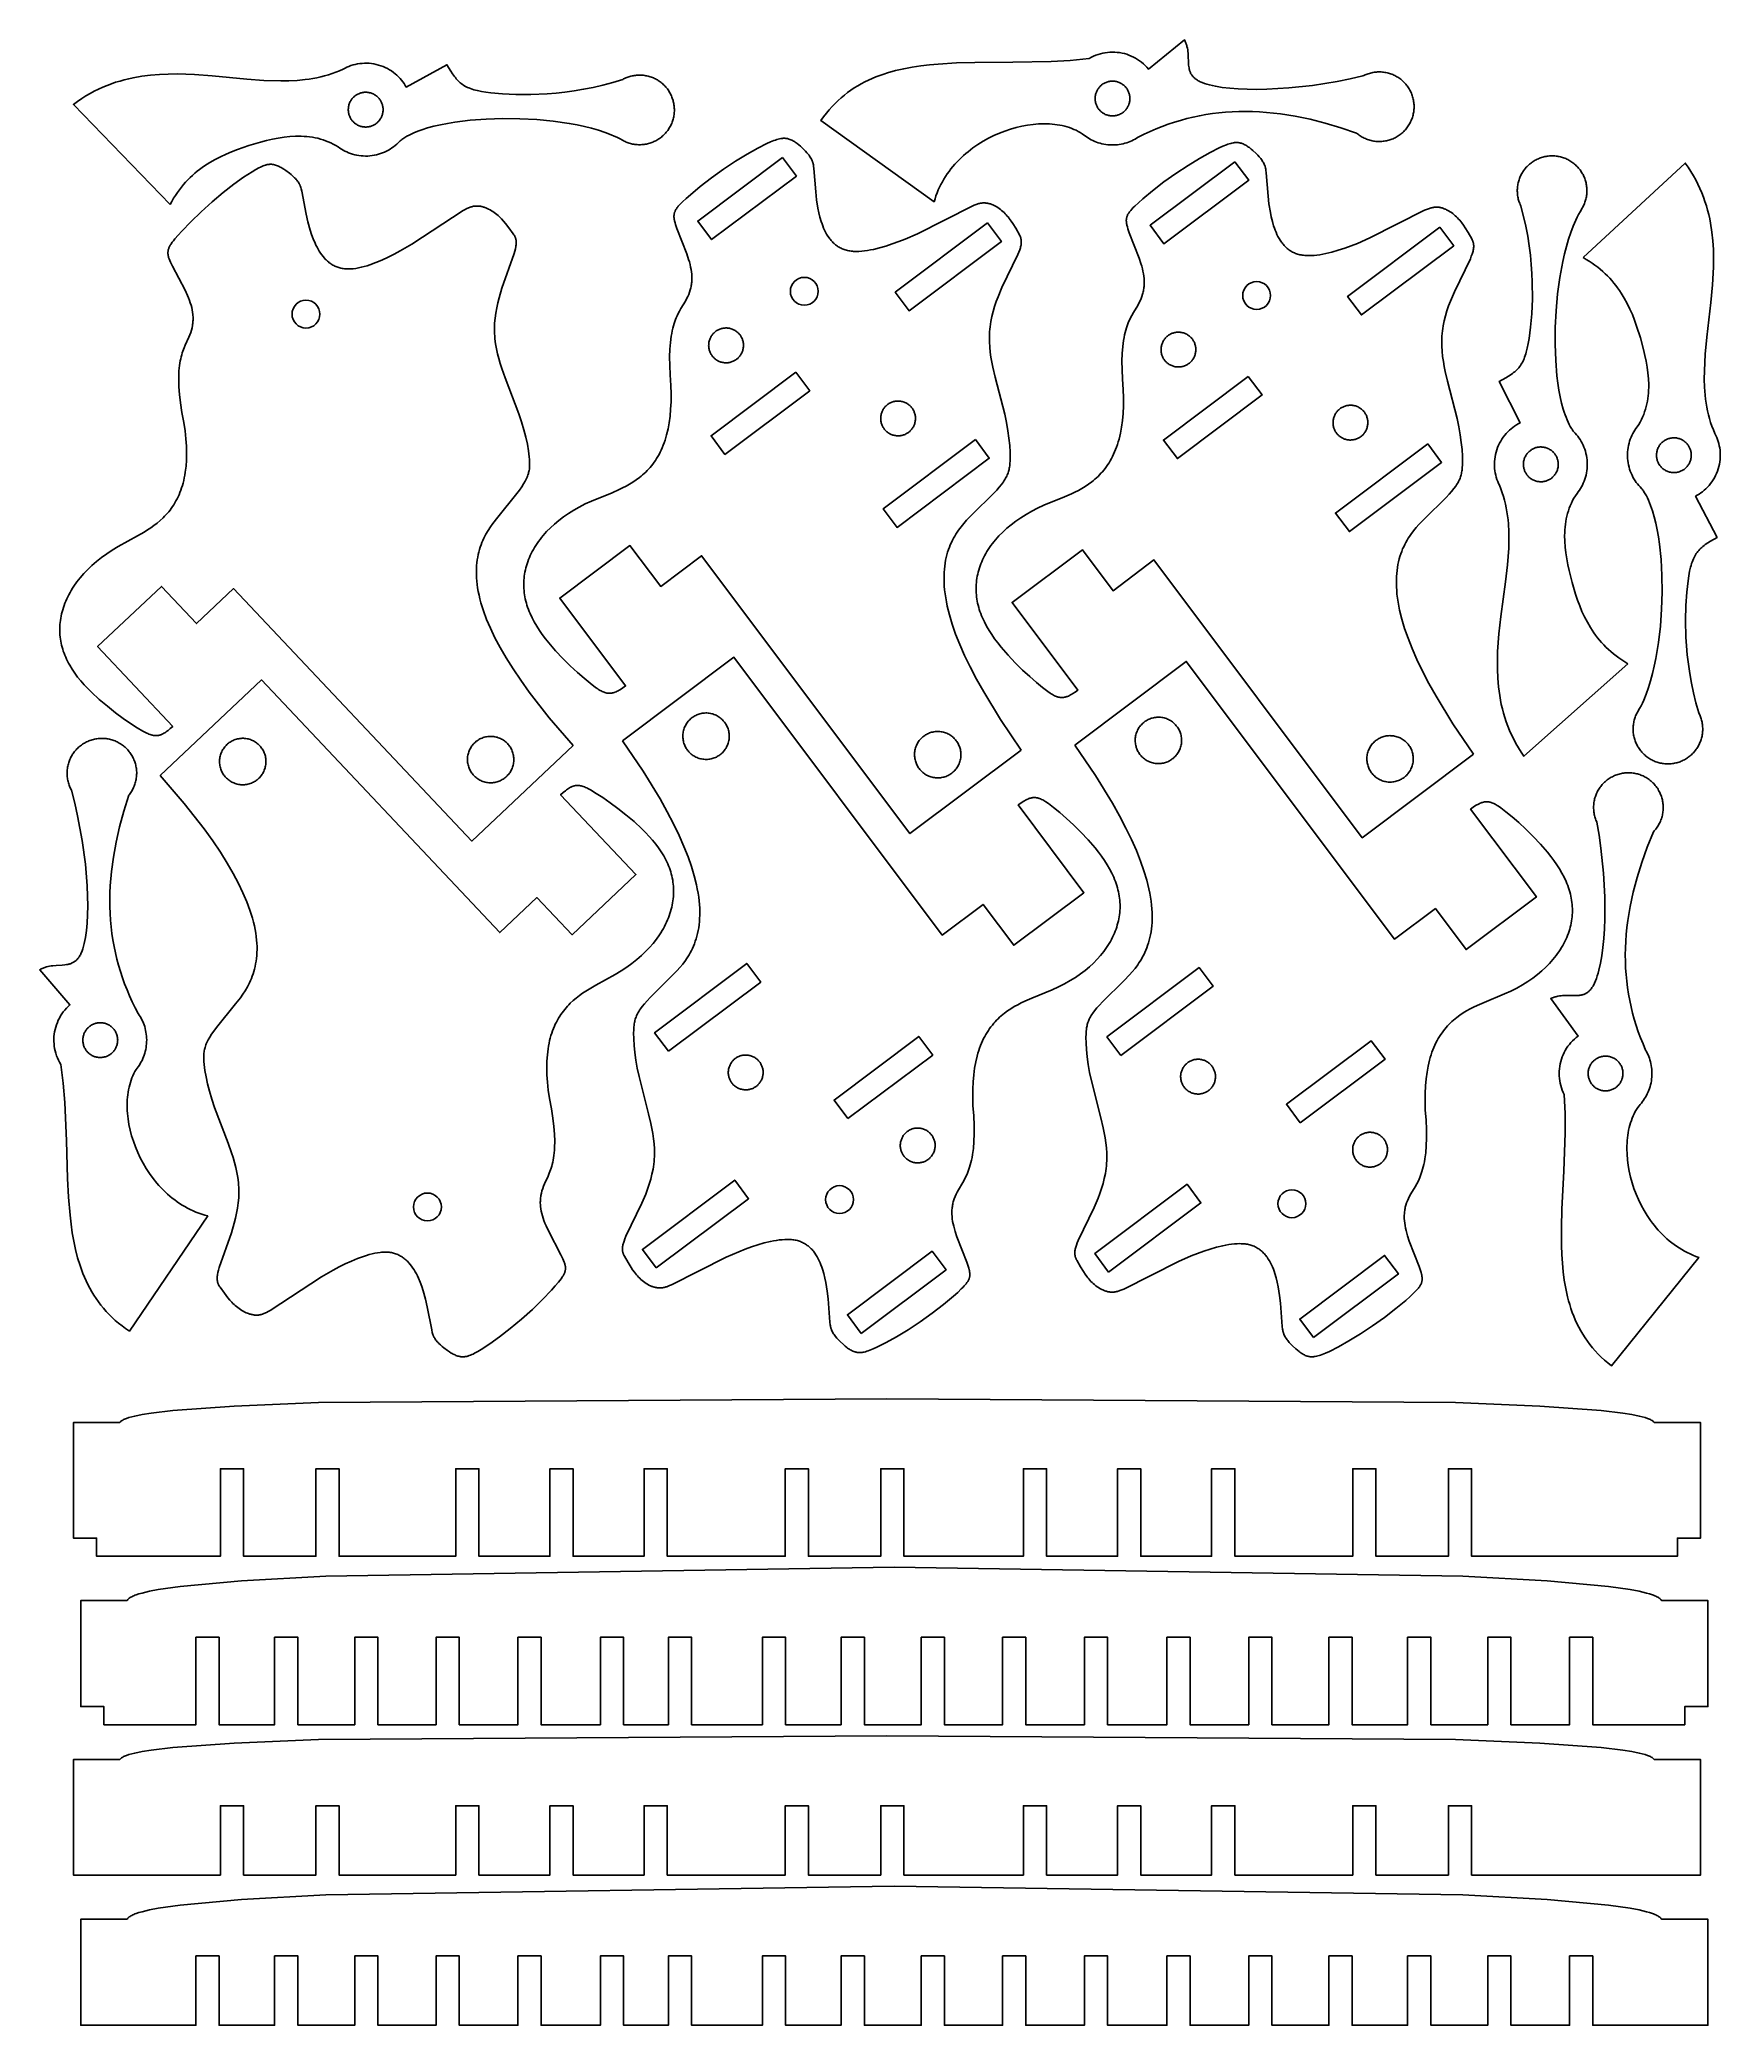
# Model space of a CAD drawing. Header units: millimetres. Extents: x 1072 to 1532, y 1321 to 1864.
import ezdxf

# ---------------------------------------------------------------- set-up
doc = ezdxf.new("R2010")
doc.units = ezdxf.units.MM
doc.header["$MEASUREMENT"] = 0
doc.layers.add('Layer 01', color=1, linetype='Continuous')
doc.layers.add('Layer 02', color=192, linetype='Continuous')

msp = doc.modelspace()

# ---------------------------------------------------------------- linework, layer by layer
at = {"layer": 'Layer 01'}
for points in [[(1368.88, 1851.77), (1368.72, 1851.9), (1368.54, 1852.03), (1368.36, 1852.16), (1368.17, 1852.27), (1367.97, 1852.38), (1367.77, 1852.48), (1367.55, 1852.58), (1367.33, 1852.66), (1367.11, 1852.73), (1366.88, 1852.79), (1366.64, 1852.84), (1366.4, 1852.88), (1366.16, 1852.9), (1365.91, 1852.92), (1365.66, 1852.92), (1365.42, 1852.91), (1365.17, 1852.88), (1364.93, 1852.84), (1364.69, 1852.79), (1364.45, 1852.73), (1364.22, 1852.66), (1363.99, 1852.57), (1363.77, 1852.48), (1363.56, 1852.37), (1363.36, 1852.26), (1363.16, 1852.14), (1362.97, 1852), (1362.79, 1851.87), (1362.62, 1851.72), (1362.46, 1851.57), (1362.31, 1851.42), (1362.17, 1851.26), (1362.03, 1851.1), (1361.9, 1850.92), (1361.78, 1850.74), (1361.66, 1850.55), (1361.55, 1850.35), (1361.45, 1850.15), (1361.36, 1849.93), (1361.28, 1849.71), (1361.2, 1849.49), (1361.14, 1849.26), (1361.09, 1849.02), (1361.06, 1848.78), (1361.03, 1848.54), (1361.02, 1848.29), (1361.02, 1848.04), (1361.03, 1847.8), (1361.05, 1847.55), (1361.09, 1847.31), (1361.14, 1847.07), (1361.2, 1846.83), (1361.28, 1846.6), (1361.36, 1846.37), (1361.46, 1846.15), (1361.56, 1845.94), (1361.68, 1845.74), (1361.8, 1845.54), (1361.93, 1845.35), (1362.07, 1845.17), (1362.21, 1845), (1362.36, 1844.84), (1362.51, 1844.69), (1362.67, 1844.55), (1362.84, 1844.41), (1363.01, 1844.28), (1363.19, 1844.16), (1363.38, 1844.04), (1363.58, 1843.93), (1363.79, 1843.83), (1364, 1843.74), (1364.22, 1843.66), (1364.45, 1843.58), (1364.68, 1843.52), (1364.91, 1843.47), (1365.15, 1843.44), (1365.4, 1843.41), (1365.64, 1843.4), (1365.89, 1843.4), (1366.14, 1843.41), (1366.38, 1843.43), (1366.62, 1843.47), (1366.86, 1843.52), (1367.1, 1843.58), (1367.33, 1843.66), (1367.56, 1843.74), (1367.78, 1843.84), (1367.99, 1843.94), (1368.2, 1844.06), (1368.39, 1844.18), (1368.58, 1844.31), (1368.76, 1844.45), (1368.93, 1844.59), (1369.09, 1844.74), (1369.25, 1844.89), (1369.39, 1845.05), (1369.52, 1845.22), (1369.65, 1845.39), (1369.78, 1845.57), (1369.89, 1845.76), (1370, 1845.96), (1370.1, 1846.17), (1370.2, 1846.38), (1370.28, 1846.6), (1370.35, 1846.83), (1370.41, 1847.06), (1370.46, 1847.29), (1370.5, 1847.53), (1370.52, 1847.78), (1370.54, 1848.02), (1370.54, 1848.27), (1370.53, 1848.52), (1370.5, 1848.76), (1370.46, 1849), (1370.41, 1849.24), (1370.35, 1849.48), (1370.28, 1849.71), (1370.19, 1849.94), (1370.1, 1850.16), (1369.99, 1850.37), (1369.88, 1850.58), (1369.76, 1850.77), (1369.62, 1850.96), (1369.49, 1851.14), (1369.34, 1851.31), (1369.19, 1851.47), (1369.04, 1851.63), (1368.88, 1851.77)], [(1165.57, 1847.43), (1165.47, 1847.61), (1165.35, 1847.79), (1165.22, 1847.97), (1165.09, 1848.15), (1164.94, 1848.32), (1164.78, 1848.48), (1164.61, 1848.64), (1164.43, 1848.8), (1164.25, 1848.94), (1164.05, 1849.08), (1163.85, 1849.21), (1163.63, 1849.33), (1163.41, 1849.44), (1163.19, 1849.54), (1162.96, 1849.62), (1162.72, 1849.7), (1162.48, 1849.76), (1162.24, 1849.81), (1162, 1849.84), (1161.76, 1849.87), (1161.51, 1849.88), (1161.27, 1849.88), (1161.03, 1849.87), (1160.8, 1849.84), (1160.56, 1849.81), (1160.34, 1849.76), (1160.11, 1849.7), (1159.9, 1849.64), (1159.69, 1849.56), (1159.49, 1849.48), (1159.29, 1849.38), (1159.1, 1849.29), (1158.92, 1849.18), (1158.74, 1849.06), (1158.56, 1848.93), (1158.38, 1848.8), (1158.21, 1848.65), (1158.04, 1848.49), (1157.88, 1848.32), (1157.73, 1848.14), (1157.58, 1847.96), (1157.45, 1847.76), (1157.32, 1847.56), (1157.2, 1847.34), (1157.09, 1847.13), (1156.99, 1846.9), (1156.9, 1846.67), (1156.83, 1846.43), (1156.77, 1846.2), (1156.72, 1845.95), (1156.68, 1845.71), (1156.66, 1845.47), (1156.65, 1845.23), (1156.65, 1844.98), (1156.66, 1844.74), (1156.68, 1844.51), (1156.72, 1844.28), (1156.77, 1844.05), (1156.82, 1843.83), (1156.89, 1843.61), (1156.97, 1843.4), (1157.05, 1843.2), (1157.14, 1843), (1157.24, 1842.81), (1157.35, 1842.63), (1157.47, 1842.45), (1157.59, 1842.27), (1157.73, 1842.09), (1157.88, 1841.92), (1158.04, 1841.76), (1158.2, 1841.59), (1158.38, 1841.44), (1158.57, 1841.29), (1158.77, 1841.16), (1158.97, 1841.03), (1159.18, 1840.91), (1159.4, 1840.8), (1159.63, 1840.7), (1159.86, 1840.62), (1160.09, 1840.54), (1160.33, 1840.48), (1160.57, 1840.43), (1160.82, 1840.39), (1161.06, 1840.37), (1161.3, 1840.36), (1161.54, 1840.36), (1161.78, 1840.37), (1162.02, 1840.4), (1162.25, 1840.43), (1162.48, 1840.48), (1162.7, 1840.54), (1162.92, 1840.6), (1163.13, 1840.68), (1163.33, 1840.76), (1163.53, 1840.85), (1163.71, 1840.95), (1163.9, 1841.06), (1164.08, 1841.18), (1164.26, 1841.3), (1164.43, 1841.44), (1164.61, 1841.59), (1164.77, 1841.75), (1164.93, 1841.92), (1165.09, 1842.09), (1165.23, 1842.28), (1165.37, 1842.48), (1165.5, 1842.68), (1165.62, 1842.89), (1165.73, 1843.11), (1165.82, 1843.34), (1165.91, 1843.57), (1165.99, 1843.8), (1166.05, 1844.04), (1166.1, 1844.28), (1166.13, 1844.53), (1166.16, 1844.77), (1166.17, 1845.01), (1166.17, 1845.25), (1166.16, 1845.49), (1166.13, 1845.73), (1166.1, 1845.96), (1166.05, 1846.19), (1165.99, 1846.41), (1165.92, 1846.63), (1165.85, 1846.84), (1165.76, 1847.04), (1165.67, 1847.24), (1165.57, 1847.43)], [(1275.47, 1832.03), (1279.28, 1826.95), (1256.08, 1809.55), (1252.27, 1814.63), (1275.47, 1832.03)], [(1399.25, 1830.87), (1403.06, 1825.79), (1379.86, 1808.4), (1376.05, 1813.48), (1399.25, 1830.87)], [(1331.56, 1814.12), (1335.37, 1809.04), (1310.11, 1790.1), (1306.3, 1795.18), (1331.56, 1814.12)], [(1455.34, 1812.97), (1459.15, 1807.89), (1433.9, 1788.95), (1430.09, 1794.03), (1455.34, 1812.97)], [(1262.88, 1776.81), (1263.05, 1776.94), (1263.21, 1777.08), (1263.37, 1777.23), (1263.53, 1777.4), (1263.68, 1777.57), (1263.82, 1777.75), (1263.96, 1777.93), (1264.08, 1778.13), (1264.2, 1778.34), (1264.31, 1778.55), (1264.41, 1778.77), (1264.5, 1779), (1264.58, 1779.23), (1264.65, 1779.46), (1264.7, 1779.71), (1264.74, 1779.95), (1264.77, 1780.19), (1264.78, 1780.44), (1264.79, 1780.68), (1264.78, 1780.93), (1264.76, 1781.17), (1264.72, 1781.41), (1264.68, 1781.65), (1264.62, 1781.88), (1264.55, 1782.1), (1264.48, 1782.32), (1264.39, 1782.53), (1264.29, 1782.74), (1264.19, 1782.94), (1264.08, 1783.13), (1263.96, 1783.31), (1263.84, 1783.48), (1263.7, 1783.65), (1263.56, 1783.81), (1263.41, 1783.97), (1263.25, 1784.13), (1263.08, 1784.27), (1262.9, 1784.42), (1262.71, 1784.55), (1262.52, 1784.68), (1262.31, 1784.8), (1262.1, 1784.91), (1261.88, 1785.01), (1261.65, 1785.1), (1261.42, 1785.18), (1261.18, 1785.24), (1260.94, 1785.3), (1260.7, 1785.34), (1260.45, 1785.37), (1260.21, 1785.38), (1259.96, 1785.38), (1259.72, 1785.37), (1259.48, 1785.35), (1259.24, 1785.32), (1259, 1785.27), (1258.77, 1785.22), (1258.55, 1785.15), (1258.33, 1785.07), (1258.11, 1784.98), (1257.91, 1784.89), (1257.71, 1784.78), (1257.52, 1784.67), (1257.34, 1784.56), (1257.17, 1784.43), (1257, 1784.3), (1256.84, 1784.16), (1256.68, 1784.01), (1256.52, 1783.85), (1256.37, 1783.68), (1256.23, 1783.5), (1256.09, 1783.31), (1255.97, 1783.11), (1255.85, 1782.91), (1255.74, 1782.69), (1255.64, 1782.47), (1255.55, 1782.25), (1255.47, 1782.02), (1255.41, 1781.78), (1255.35, 1781.54), (1255.31, 1781.3), (1255.28, 1781.05), (1255.27, 1780.81), (1255.26, 1780.56), (1255.27, 1780.32), (1255.29, 1780.07), (1255.33, 1779.83), (1255.37, 1779.6), (1255.43, 1779.37), (1255.5, 1779.14), (1255.58, 1778.92), (1255.66, 1778.71), (1255.76, 1778.51), (1255.86, 1778.31), (1255.97, 1778.12), (1256.09, 1777.94), (1256.22, 1777.77), (1256.35, 1777.6), (1256.49, 1777.43), (1256.64, 1777.27), (1256.8, 1777.12), (1256.97, 1776.97), (1257.15, 1776.83), (1257.34, 1776.69), (1257.53, 1776.56), (1257.74, 1776.44), (1257.95, 1776.33), (1258.17, 1776.23), (1258.4, 1776.15), (1258.63, 1776.07), (1258.87, 1776), (1259.11, 1775.95), (1259.35, 1775.91), (1259.6, 1775.88), (1259.84, 1775.86), (1260.09, 1775.86), (1260.33, 1775.87), (1260.57, 1775.89), (1260.81, 1775.93), (1261.05, 1775.97), (1261.28, 1776.03), (1261.51, 1776.1), (1261.72, 1776.17), (1261.94, 1776.26), (1262.14, 1776.36), (1262.34, 1776.46), (1262.53, 1776.57), (1262.71, 1776.69), (1262.88, 1776.81)], [(1386.67, 1775.66), (1386.83, 1775.79), (1387, 1775.93), (1387.16, 1776.08), (1387.31, 1776.24), (1387.46, 1776.41), (1387.61, 1776.59), (1387.74, 1776.78), (1387.87, 1776.98), (1387.99, 1777.18), (1388.1, 1777.4), (1388.2, 1777.62), (1388.29, 1777.84), (1388.36, 1778.07), (1388.43, 1778.31), (1388.48, 1778.55), (1388.52, 1778.79), (1388.55, 1779.04), (1388.57, 1779.29), (1388.57, 1779.53), (1388.56, 1779.78), (1388.54, 1780.02), (1388.51, 1780.26), (1388.46, 1780.49), (1388.4, 1780.72), (1388.34, 1780.95), (1388.26, 1781.17), (1388.17, 1781.38), (1388.08, 1781.58), (1387.97, 1781.78), (1387.86, 1781.97), (1387.74, 1782.15), (1387.62, 1782.33), (1387.49, 1782.49), (1387.35, 1782.66), (1387.2, 1782.82), (1387.04, 1782.97), (1386.87, 1783.12), (1386.69, 1783.26), (1386.5, 1783.4), (1386.3, 1783.53), (1386.1, 1783.65), (1385.88, 1783.76), (1385.66, 1783.86), (1385.44, 1783.95), (1385.2, 1784.02), (1384.97, 1784.09), (1384.73, 1784.14), (1384.48, 1784.18), (1384.24, 1784.21), (1383.99, 1784.23), (1383.75, 1784.23), (1383.5, 1784.22), (1383.26, 1784.2), (1383.02, 1784.17), (1382.79, 1784.12), (1382.56, 1784.06), (1382.33, 1784), (1382.11, 1783.92), (1381.9, 1783.83), (1381.69, 1783.74), (1381.5, 1783.63), (1381.31, 1783.52), (1381.13, 1783.4), (1380.95, 1783.28), (1380.79, 1783.15), (1380.62, 1783.01), (1380.46, 1782.86), (1380.31, 1782.7), (1380.16, 1782.53), (1380.01, 1782.35), (1379.88, 1782.16), (1379.75, 1781.96), (1379.63, 1781.75), (1379.52, 1781.54), (1379.42, 1781.32), (1379.33, 1781.09), (1379.26, 1780.86), (1379.19, 1780.63), (1379.14, 1780.39), (1379.1, 1780.14), (1379.07, 1779.9), (1379.05, 1779.65), (1379.05, 1779.41), (1379.06, 1779.16), (1379.08, 1778.92), (1379.11, 1778.68), (1379.16, 1778.45), (1379.22, 1778.21), (1379.28, 1777.99), (1379.36, 1777.77), (1379.45, 1777.56), (1379.54, 1777.35), (1379.65, 1777.15), (1379.76, 1776.97), (1379.88, 1776.78), (1380, 1776.61), (1380.13, 1776.44), (1380.27, 1776.28), (1380.42, 1776.12), (1380.58, 1775.97), (1380.75, 1775.82), (1380.93, 1775.67), (1381.12, 1775.54), (1381.32, 1775.41), (1381.52, 1775.29), (1381.74, 1775.18), (1381.96, 1775.08), (1382.18, 1774.99), (1382.42, 1774.91), (1382.65, 1774.85), (1382.89, 1774.8), (1383.14, 1774.75), (1383.38, 1774.73), (1383.63, 1774.71), (1383.87, 1774.71), (1384.12, 1774.72), (1384.36, 1774.74), (1384.6, 1774.77), (1384.83, 1774.82), (1385.06, 1774.87), (1385.29, 1774.94), (1385.51, 1775.02), (1385.72, 1775.11), (1385.93, 1775.2), (1386.12, 1775.31), (1386.31, 1775.42), (1386.49, 1775.53), (1386.67, 1775.66)], [(1279.12, 1773.28), (1282.93, 1768.2), (1259.73, 1750.8), (1255.92, 1755.88), (1279.12, 1773.28)], [(1402.9, 1772.13), (1406.71, 1767.05), (1383.51, 1749.65), (1379.7, 1754.73), (1402.9, 1772.13)], [(1309.95, 1756.83), (1310.12, 1756.96), (1310.28, 1757.1), (1310.44, 1757.25), (1310.6, 1757.41), (1310.75, 1757.59), (1310.89, 1757.76), (1311.03, 1757.95), (1311.15, 1758.15), (1311.27, 1758.36), (1311.38, 1758.57), (1311.48, 1758.79), (1311.57, 1759.02), (1311.65, 1759.25), (1311.71, 1759.48), (1311.77, 1759.72), (1311.81, 1759.97), (1311.84, 1760.21), (1311.85, 1760.46), (1311.86, 1760.7), (1311.85, 1760.95), (1311.83, 1761.19), (1311.79, 1761.43), (1311.75, 1761.66), (1311.69, 1761.9), (1311.62, 1762.12), (1311.54, 1762.34), (1311.46, 1762.55), (1311.36, 1762.76), (1311.26, 1762.96), (1311.15, 1763.14), (1311.03, 1763.33), (1310.9, 1763.5), (1310.77, 1763.67), (1310.63, 1763.83), (1310.48, 1763.99), (1310.32, 1764.14), (1310.15, 1764.29), (1309.97, 1764.44), (1309.78, 1764.57), (1309.59, 1764.7), (1309.38, 1764.82), (1309.17, 1764.93), (1308.95, 1765.03), (1308.72, 1765.12), (1308.49, 1765.2), (1308.25, 1765.26), (1308.01, 1765.31), (1307.77, 1765.36), (1307.52, 1765.38), (1307.28, 1765.4), (1307.03, 1765.4), (1306.79, 1765.39), (1306.55, 1765.37), (1306.31, 1765.34), (1306.07, 1765.29), (1305.84, 1765.24), (1305.62, 1765.17), (1305.4, 1765.09), (1305.18, 1765), (1304.98, 1764.91), (1304.78, 1764.8), (1304.59, 1764.69), (1304.41, 1764.58), (1304.24, 1764.45), (1304.07, 1764.32), (1303.91, 1764.18), (1303.75, 1764.03), (1303.59, 1763.87), (1303.44, 1763.7), (1303.3, 1763.52), (1303.16, 1763.33), (1303.04, 1763.13), (1302.92, 1762.93), (1302.81, 1762.71), (1302.71, 1762.49), (1302.62, 1762.27), (1302.54, 1762.04), (1302.47, 1761.8), (1302.42, 1761.56), (1302.38, 1761.32), (1302.35, 1761.07), (1302.34, 1760.82), (1302.33, 1760.58), (1302.34, 1760.34), (1302.36, 1760.09), (1302.4, 1759.85), (1302.44, 1759.62), (1302.5, 1759.39), (1302.57, 1759.16), (1302.65, 1758.94), (1302.73, 1758.73), (1302.83, 1758.53), (1302.93, 1758.33), (1303.04, 1758.14), (1303.16, 1757.96), (1303.28, 1757.78), (1303.42, 1757.62), (1303.56, 1757.45), (1303.71, 1757.29), (1303.87, 1757.14), (1304.04, 1756.99), (1304.22, 1756.85), (1304.41, 1756.71), (1304.6, 1756.58), (1304.81, 1756.46), (1305.02, 1756.35), (1305.24, 1756.25), (1305.47, 1756.17), (1305.7, 1756.09), (1305.94, 1756.02), (1306.18, 1755.97), (1306.42, 1755.93), (1306.67, 1755.9), (1306.91, 1755.88), (1307.16, 1755.88), (1307.4, 1755.89), (1307.64, 1755.91), (1307.88, 1755.94), (1308.12, 1755.99), (1308.35, 1756.05), (1308.57, 1756.11), (1308.79, 1756.19), (1309.01, 1756.28), (1309.21, 1756.38), (1309.41, 1756.48), (1309.6, 1756.59), (1309.78, 1756.71), (1309.95, 1756.83)], [(1433.74, 1755.68), (1433.9, 1755.81), (1434.07, 1755.95), (1434.23, 1756.1), (1434.38, 1756.26), (1434.53, 1756.43), (1434.67, 1756.61), (1434.81, 1756.8), (1434.94, 1757), (1435.06, 1757.2), (1435.17, 1757.42), (1435.27, 1757.64), (1435.36, 1757.86), (1435.43, 1758.09), (1435.5, 1758.33), (1435.55, 1758.57), (1435.59, 1758.81), (1435.62, 1759.06), (1435.64, 1759.3), (1435.64, 1759.55), (1435.63, 1759.79), (1435.61, 1760.04), (1435.58, 1760.28), (1435.53, 1760.51), (1435.47, 1760.74), (1435.41, 1760.97), (1435.33, 1761.19), (1435.24, 1761.4), (1435.15, 1761.6), (1435.04, 1761.8), (1434.93, 1761.99), (1434.81, 1762.17), (1434.69, 1762.35), (1434.56, 1762.51), (1434.42, 1762.68), (1434.27, 1762.84), (1434.11, 1762.99), (1433.94, 1763.14), (1433.76, 1763.28), (1433.57, 1763.42), (1433.37, 1763.55), (1433.16, 1763.67), (1432.95, 1763.78), (1432.73, 1763.88), (1432.5, 1763.96), (1432.27, 1764.04), (1432.04, 1764.11), (1431.8, 1764.16), (1431.55, 1764.2), (1431.31, 1764.23), (1431.06, 1764.25), (1430.82, 1764.25), (1430.57, 1764.24), (1430.33, 1764.22), (1430.09, 1764.18), (1429.86, 1764.14), (1429.62, 1764.08), (1429.4, 1764.01), (1429.18, 1763.94), (1428.97, 1763.85), (1428.76, 1763.75), (1428.57, 1763.65), (1428.38, 1763.54), (1428.19, 1763.42), (1428.02, 1763.3), (1427.85, 1763.17), (1427.69, 1763.03), (1427.53, 1762.88), (1427.38, 1762.71), (1427.23, 1762.54), (1427.08, 1762.37), (1426.95, 1762.18), (1426.82, 1761.98), (1426.7, 1761.77), (1426.59, 1761.56), (1426.49, 1761.34), (1426.4, 1761.11), (1426.32, 1760.88), (1426.26, 1760.65), (1426.21, 1760.41), (1426.16, 1760.16), (1426.14, 1759.92), (1426.12, 1759.67), (1426.12, 1759.43), (1426.13, 1759.18), (1426.15, 1758.94), (1426.18, 1758.7), (1426.23, 1758.46), (1426.28, 1758.23), (1426.35, 1758.01), (1426.43, 1757.79), (1426.52, 1757.58), (1426.61, 1757.37), (1426.72, 1757.17), (1426.83, 1756.98), (1426.94, 1756.8), (1427.07, 1756.63), (1427.2, 1756.46), (1427.34, 1756.3), (1427.49, 1756.14), (1427.65, 1755.99), (1427.82, 1755.84), (1428, 1755.69), (1428.19, 1755.56), (1428.39, 1755.43), (1428.59, 1755.31), (1428.81, 1755.2), (1429.03, 1755.1), (1429.25, 1755.01), (1429.49, 1754.93), (1429.72, 1754.87), (1429.96, 1754.81), (1430.2, 1754.77), (1430.45, 1754.74), (1430.7, 1754.73), (1430.94, 1754.73), (1431.19, 1754.74), (1431.43, 1754.76), (1431.67, 1754.79), (1431.9, 1754.84), (1432.13, 1754.89), (1432.36, 1754.96), (1432.58, 1755.04), (1432.79, 1755.13), (1432.99, 1755.22), (1433.19, 1755.33), (1433.38, 1755.44), (1433.56, 1755.55), (1433.74, 1755.68)], [(1328.25, 1754.84), (1332.05, 1749.76), (1306.8, 1730.82), (1302.99, 1735.9), (1328.25, 1754.84)], [(1521.61, 1746.36), (1521.79, 1746.46), (1521.98, 1746.58), (1522.16, 1746.7), (1522.34, 1746.83), (1522.51, 1746.98), (1522.68, 1747.13), (1522.85, 1747.3), (1523, 1747.47), (1523.15, 1747.66), (1523.3, 1747.85), (1523.43, 1748.05), (1523.55, 1748.26), (1523.67, 1748.48), (1523.77, 1748.7), (1523.86, 1748.93), (1523.94, 1749.16), (1524.01, 1749.4), (1524.06, 1749.64), (1524.1, 1749.88), (1524.13, 1750.13), (1524.15, 1750.37), (1524.15, 1750.61), (1524.14, 1750.85), (1524.12, 1751.09), (1524.09, 1751.32), (1524.05, 1751.55), (1524, 1751.77), (1523.94, 1751.99), (1523.87, 1752.2), (1523.79, 1752.41), (1523.7, 1752.6), (1523.6, 1752.79), (1523.5, 1752.98), (1523.39, 1753.16), (1523.26, 1753.34), (1523.13, 1753.52), (1522.98, 1753.7), (1522.83, 1753.87), (1522.66, 1754.03), (1522.49, 1754.19), (1522.31, 1754.34), (1522.11, 1754.48), (1521.91, 1754.61), (1521.7, 1754.74), (1521.48, 1754.85), (1521.26, 1754.95), (1521.03, 1755.04), (1520.8, 1755.12), (1520.56, 1755.19), (1520.32, 1755.24), (1520.08, 1755.29), (1519.84, 1755.32), (1519.59, 1755.33), (1519.35, 1755.34), (1519.11, 1755.33), (1518.88, 1755.31), (1518.64, 1755.28), (1518.41, 1755.24), (1518.19, 1755.18), (1517.97, 1755.12), (1517.76, 1755.05), (1517.56, 1754.97), (1517.36, 1754.88), (1517.17, 1754.79), (1516.98, 1754.68), (1516.8, 1754.57), (1516.62, 1754.45), (1516.44, 1754.31), (1516.27, 1754.17), (1516.1, 1754.01), (1515.93, 1753.85), (1515.77, 1753.68), (1515.62, 1753.49), (1515.48, 1753.3), (1515.35, 1753.1), (1515.23, 1752.89), (1515.11, 1752.67), (1515.01, 1752.45), (1514.92, 1752.22), (1514.84, 1751.98), (1514.77, 1751.75), (1514.72, 1751.51), (1514.68, 1751.27), (1514.65, 1751.02), (1514.63, 1750.78), (1514.63, 1750.54), (1514.63, 1750.3), (1514.65, 1750.06), (1514.69, 1749.83), (1514.73, 1749.6), (1514.78, 1749.38), (1514.84, 1749.16), (1514.91, 1748.95), (1514.99, 1748.74), (1515.08, 1748.54), (1515.18, 1748.35), (1515.28, 1748.17), (1515.39, 1747.99), (1515.52, 1747.8), (1515.65, 1747.63), (1515.79, 1747.45), (1515.95, 1747.28), (1516.11, 1747.12), (1516.29, 1746.96), (1516.47, 1746.81), (1516.67, 1746.67), (1516.87, 1746.53), (1517.08, 1746.41), (1517.29, 1746.3), (1517.52, 1746.2), (1517.75, 1746.1), (1517.98, 1746.03), (1518.22, 1745.96), (1518.46, 1745.9), (1518.7, 1745.86), (1518.94, 1745.83), (1519.18, 1745.82), (1519.43, 1745.81), (1519.66, 1745.82), (1519.9, 1745.84), (1520.13, 1745.87), (1520.36, 1745.91), (1520.59, 1745.96), (1520.8, 1746.03), (1521.02, 1746.1), (1521.22, 1746.18), (1521.42, 1746.27), (1521.61, 1746.36)], [(1452.03, 1753.69), (1455.84, 1748.61), (1430.58, 1729.67), (1426.77, 1734.75), (1452.03, 1753.69)], [(1480.84, 1752.32), (1480.66, 1752.22), (1480.47, 1752.11), (1480.29, 1751.99), (1480.11, 1751.86), (1479.93, 1751.72), (1479.76, 1751.57), (1479.59, 1751.41), (1479.43, 1751.24), (1479.27, 1751.06), (1479.13, 1750.87), (1478.99, 1750.67), (1478.86, 1750.46), (1478.75, 1750.25), (1478.64, 1750.02), (1478.54, 1749.8), (1478.46, 1749.56), (1478.39, 1749.33), (1478.33, 1749.09), (1478.28, 1748.85), (1478.25, 1748.61), (1478.23, 1748.36), (1478.22, 1748.12), (1478.22, 1747.88), (1478.24, 1747.65), (1478.26, 1747.41), (1478.3, 1747.18), (1478.35, 1746.96), (1478.41, 1746.74), (1478.48, 1746.53), (1478.55, 1746.32), (1478.63, 1746.12), (1478.73, 1745.93), (1478.83, 1745.74), (1478.94, 1745.56), (1479.06, 1745.37), (1479.19, 1745.19), (1479.33, 1745.01), (1479.48, 1744.84), (1479.64, 1744.67), (1479.81, 1744.51), (1479.99, 1744.36), (1480.18, 1744.21), (1480.38, 1744.08), (1480.59, 1743.95), (1480.8, 1743.83), (1481.02, 1743.73), (1481.25, 1743.63), (1481.48, 1743.55), (1481.72, 1743.47), (1481.96, 1743.42), (1482.2, 1743.37), (1482.44, 1743.34), (1482.68, 1743.31), (1482.93, 1743.3), (1483.17, 1743.31), (1483.4, 1743.32), (1483.64, 1743.35), (1483.87, 1743.39), (1484.09, 1743.44), (1484.31, 1743.49), (1484.52, 1743.56), (1484.73, 1743.64), (1484.93, 1743.72), (1485.12, 1743.81), (1485.31, 1743.91), (1485.49, 1744.02), (1485.68, 1744.14), (1485.86, 1744.27), (1486.04, 1744.41), (1486.21, 1744.56), (1486.37, 1744.73), (1486.54, 1744.9), (1486.69, 1745.08), (1486.84, 1745.27), (1486.97, 1745.47), (1487.1, 1745.67), (1487.22, 1745.89), (1487.32, 1746.11), (1487.42, 1746.34), (1487.5, 1746.57), (1487.57, 1746.8), (1487.63, 1747.04), (1487.68, 1747.28), (1487.71, 1747.53), (1487.73, 1747.77), (1487.74, 1748.01), (1487.74, 1748.25), (1487.73, 1748.49), (1487.7, 1748.72), (1487.66, 1748.95), (1487.61, 1749.18), (1487.56, 1749.39), (1487.49, 1749.61), (1487.41, 1749.81), (1487.33, 1750.01), (1487.24, 1750.2), (1487.14, 1750.39), (1487.03, 1750.58), (1486.91, 1750.76), (1486.78, 1750.94), (1486.64, 1751.12), (1486.49, 1751.29), (1486.32, 1751.46), (1486.15, 1751.62), (1485.97, 1751.77), (1485.78, 1751.92), (1485.58, 1752.06), (1485.37, 1752.18), (1485.16, 1752.3), (1484.94, 1752.41), (1484.71, 1752.5), (1484.48, 1752.59), (1484.24, 1752.66), (1484, 1752.72), (1483.76, 1752.76), (1483.52, 1752.8), (1483.28, 1752.82), (1483.04, 1752.83), (1482.8, 1752.83), (1482.56, 1752.81), (1482.33, 1752.78), (1482.1, 1752.75), (1481.87, 1752.7), (1481.65, 1752.64), (1481.44, 1752.57), (1481.24, 1752.5), (1481.04, 1752.41), (1480.84, 1752.32)], [(1250.74, 1678.78), (1250.51, 1678.61), (1250.29, 1678.42), (1250.08, 1678.22), (1249.87, 1678.01), (1249.68, 1677.78), (1249.48, 1677.54), (1249.3, 1677.29), (1249.13, 1677.02), (1248.97, 1676.75), (1248.83, 1676.47), (1248.69, 1676.17), (1248.58, 1675.87), (1248.47, 1675.56), (1248.39, 1675.25), (1248.31, 1674.93), (1248.26, 1674.6), (1248.22, 1674.28), (1248.2, 1673.95), (1248.2, 1673.62), (1248.21, 1673.29), (1248.24, 1672.97), (1248.28, 1672.65), (1248.34, 1672.34), (1248.42, 1672.03), (1248.51, 1671.73), (1248.61, 1671.44), (1248.73, 1671.16), (1248.86, 1670.88), (1248.99, 1670.62), (1249.14, 1670.37), (1249.3, 1670.12), (1249.46, 1669.89), (1249.64, 1669.67), (1249.83, 1669.45), (1250.03, 1669.24), (1250.24, 1669.03), (1250.47, 1668.83), (1250.71, 1668.64), (1250.96, 1668.46), (1251.22, 1668.29), (1251.5, 1668.13), (1251.78, 1667.99), (1252.08, 1667.85), (1252.38, 1667.73), (1252.69, 1667.63), (1253, 1667.54), (1253.32, 1667.47), (1253.65, 1667.42), (1253.97, 1667.38), (1254.3, 1667.36), (1254.63, 1667.35), (1254.95, 1667.37), (1255.28, 1667.4), (1255.6, 1667.44), (1255.91, 1667.5), (1256.22, 1667.58), (1256.52, 1667.67), (1256.81, 1667.77), (1257.09, 1667.89), (1257.37, 1668.01), (1257.63, 1668.15), (1257.88, 1668.3), (1258.12, 1668.46), (1258.35, 1668.62), (1258.58, 1668.8), (1258.8, 1668.99), (1259.01, 1669.19), (1259.22, 1669.4), (1259.41, 1669.63), (1259.61, 1669.87), (1259.79, 1670.12), (1259.96, 1670.38), (1260.12, 1670.66), (1260.26, 1670.94), (1260.39, 1671.23), (1260.51, 1671.54), (1260.62, 1671.84), (1260.7, 1672.16), (1260.78, 1672.48), (1260.83, 1672.8), (1260.87, 1673.13), (1260.89, 1673.46), (1260.89, 1673.79), (1260.88, 1674.11), (1260.85, 1674.43), (1260.81, 1674.75), (1260.75, 1675.07), (1260.67, 1675.38), (1260.58, 1675.68), (1260.48, 1675.97), (1260.36, 1676.25), (1260.23, 1676.52), (1260.09, 1676.79), (1259.95, 1677.04), (1259.79, 1677.28), (1259.63, 1677.51), (1259.45, 1677.74), (1259.26, 1677.95), (1259.06, 1678.17), (1258.85, 1678.37), (1258.62, 1678.57), (1258.38, 1678.76), (1258.13, 1678.94), (1257.87, 1679.12), (1257.59, 1679.27), (1257.31, 1679.42), (1257.01, 1679.55), (1256.71, 1679.67), (1256.4, 1679.78), (1256.09, 1679.86), (1255.77, 1679.93), (1255.44, 1679.99), (1255.12, 1680.03), (1254.79, 1680.05), (1254.46, 1680.05), (1254.14, 1680.04), (1253.81, 1680.01), (1253.49, 1679.97), (1253.18, 1679.9), (1252.87, 1679.83), (1252.57, 1679.74), (1252.28, 1679.64), (1252, 1679.52), (1251.72, 1679.39), (1251.46, 1679.25), (1251.21, 1679.11), (1250.97, 1678.95), (1250.74, 1678.78)], [(1374.52, 1677.63), (1374.3, 1677.46), (1374.08, 1677.27), (1373.87, 1677.07), (1373.66, 1676.85), (1373.46, 1676.63), (1373.27, 1676.39), (1373.09, 1676.13), (1372.92, 1675.87), (1372.76, 1675.6), (1372.61, 1675.31), (1372.48, 1675.02), (1372.36, 1674.72), (1372.26, 1674.41), (1372.17, 1674.09), (1372.1, 1673.77), (1372.04, 1673.45), (1372, 1673.12), (1371.98, 1672.79), (1371.98, 1672.47), (1371.99, 1672.14), (1372.02, 1671.82), (1372.07, 1671.5), (1372.13, 1671.19), (1372.2, 1670.88), (1372.29, 1670.58), (1372.4, 1670.29), (1372.51, 1670), (1372.64, 1669.73), (1372.78, 1669.46), (1372.93, 1669.21), (1373.08, 1668.97), (1373.25, 1668.74), (1373.42, 1668.52), (1373.61, 1668.3), (1373.81, 1668.09), (1374.03, 1667.88), (1374.25, 1667.68), (1374.49, 1667.49), (1374.74, 1667.31), (1375.01, 1667.14), (1375.28, 1666.98), (1375.57, 1666.83), (1375.86, 1666.7), (1376.16, 1666.58), (1376.47, 1666.48), (1376.79, 1666.39), (1377.11, 1666.32), (1377.43, 1666.26), (1377.76, 1666.23), (1378.08, 1666.2), (1378.41, 1666.2), (1378.74, 1666.21), (1379.06, 1666.24), (1379.38, 1666.29), (1379.69, 1666.35), (1380, 1666.42), (1380.3, 1666.51), (1380.59, 1666.62), (1380.88, 1666.73), (1381.15, 1666.86), (1381.41, 1667), (1381.67, 1667.15), (1381.91, 1667.3), (1382.14, 1667.47), (1382.36, 1667.64), (1382.58, 1667.83), (1382.79, 1668.03), (1383, 1668.25), (1383.2, 1668.47), (1383.39, 1668.71), (1383.57, 1668.97), (1383.74, 1669.23), (1383.9, 1669.5), (1384.05, 1669.79), (1384.18, 1670.08), (1384.3, 1670.38), (1384.4, 1670.69), (1384.49, 1671.01), (1384.56, 1671.33), (1384.62, 1671.65), (1384.65, 1671.98), (1384.67, 1672.31), (1384.68, 1672.63), (1384.67, 1672.96), (1384.64, 1673.28), (1384.59, 1673.6), (1384.53, 1673.91), (1384.46, 1674.22), (1384.37, 1674.52), (1384.26, 1674.81), (1384.15, 1675.1), (1384.02, 1675.37), (1383.88, 1675.63), (1383.73, 1675.89), (1383.57, 1676.13), (1383.41, 1676.36), (1383.23, 1676.58), (1383.05, 1676.8), (1382.85, 1677.01), (1382.63, 1677.22), (1382.4, 1677.42), (1382.17, 1677.61), (1381.91, 1677.79), (1381.65, 1677.96), (1381.38, 1678.12), (1381.09, 1678.27), (1380.8, 1678.4), (1380.5, 1678.52), (1380.19, 1678.62), (1379.87, 1678.71), (1379.55, 1678.78), (1379.23, 1678.84), (1378.9, 1678.87), (1378.57, 1678.9), (1378.25, 1678.9), (1377.92, 1678.89), (1377.6, 1678.86), (1377.28, 1678.81), (1376.96, 1678.75), (1376.66, 1678.68), (1376.36, 1678.59), (1376.06, 1678.48), (1375.78, 1678.37), (1375.51, 1678.24), (1375.24, 1678.1), (1374.99, 1677.95), (1374.75, 1677.79), (1374.52, 1677.63)], [(1199.96, 1662.68), (1200.16, 1662.88), (1200.35, 1663.1), (1200.54, 1663.32), (1200.72, 1663.55), (1200.9, 1663.8), (1201.06, 1664.06), (1201.21, 1664.33), (1201.35, 1664.61), (1201.48, 1664.9), (1201.59, 1665.2), (1201.69, 1665.51), (1201.77, 1665.82), (1201.84, 1666.14), (1201.89, 1666.46), (1201.93, 1666.79), (1201.95, 1667.12), (1201.95, 1667.45), (1201.93, 1667.78), (1201.9, 1668.1), (1201.85, 1668.42), (1201.79, 1668.74), (1201.7, 1669.05), (1201.61, 1669.36), (1201.5, 1669.65), (1201.38, 1669.94), (1201.24, 1670.22), (1201.09, 1670.49), (1200.94, 1670.75), (1200.77, 1670.99), (1200.59, 1671.23), (1200.41, 1671.45), (1200.22, 1671.66), (1200.02, 1671.86), (1199.81, 1672.06), (1199.59, 1672.25), (1199.35, 1672.43), (1199.1, 1672.6), (1198.84, 1672.76), (1198.57, 1672.92), (1198.29, 1673.06), (1198, 1673.18), (1197.7, 1673.3), (1197.4, 1673.4), (1197.08, 1673.48), (1196.76, 1673.55), (1196.44, 1673.6), (1196.11, 1673.63), (1195.79, 1673.65), (1195.46, 1673.65), (1195.13, 1673.64), (1194.8, 1673.6), (1194.48, 1673.56), (1194.16, 1673.49), (1193.85, 1673.41), (1193.55, 1673.31), (1193.25, 1673.2), (1192.96, 1673.08), (1192.68, 1672.94), (1192.41, 1672.8), (1192.16, 1672.64), (1191.91, 1672.47), (1191.68, 1672.3), (1191.45, 1672.11), (1191.24, 1671.92), (1191.04, 1671.73), (1190.85, 1671.51), (1190.66, 1671.29), (1190.48, 1671.05), (1190.3, 1670.81), (1190.14, 1670.55), (1189.99, 1670.28), (1189.85, 1670), (1189.72, 1669.71), (1189.61, 1669.41), (1189.51, 1669.1), (1189.43, 1668.79), (1189.36, 1668.47), (1189.31, 1668.15), (1189.27, 1667.82), (1189.25, 1667.49), (1189.25, 1667.16), (1189.27, 1666.83), (1189.3, 1666.51), (1189.35, 1666.19), (1189.41, 1665.87), (1189.5, 1665.56), (1189.59, 1665.25), (1189.7, 1664.95), (1189.82, 1664.67), (1189.96, 1664.39), (1190.11, 1664.12), (1190.26, 1663.86), (1190.43, 1663.62), (1190.61, 1663.38), (1190.79, 1663.16), (1190.98, 1662.95), (1191.18, 1662.75), (1191.39, 1662.55), (1191.61, 1662.36), (1191.85, 1662.18), (1192.1, 1662.01), (1192.36, 1661.84), (1192.63, 1661.69), (1192.91, 1661.55), (1193.2, 1661.43), (1193.5, 1661.31), (1193.8, 1661.21), (1194.12, 1661.13), (1194.44, 1661.06), (1194.76, 1661.01), (1195.09, 1660.98), (1195.41, 1660.96), (1195.74, 1660.96), (1196.07, 1660.97), (1196.4, 1661), (1196.72, 1661.05), (1197.04, 1661.12), (1197.35, 1661.2), (1197.65, 1661.3), (1197.95, 1661.41), (1198.24, 1661.53), (1198.52, 1661.66), (1198.79, 1661.81), (1199.04, 1661.97), (1199.29, 1662.14), (1199.52, 1662.31), (1199.75, 1662.5), (1199.96, 1662.68)], [(1321.76, 1663.57), (1321.98, 1663.75), (1322.2, 1663.93), (1322.41, 1664.13), (1322.62, 1664.35), (1322.82, 1664.58), (1323.01, 1664.81), (1323.19, 1665.07), (1323.36, 1665.33), (1323.52, 1665.6), (1323.66, 1665.89), (1323.8, 1666.18), (1323.91, 1666.48), (1324.02, 1666.79), (1324.11, 1667.11), (1324.18, 1667.43), (1324.23, 1667.75), (1324.27, 1668.08), (1324.29, 1668.41), (1324.3, 1668.73), (1324.28, 1669.06), (1324.25, 1669.38), (1324.21, 1669.7), (1324.15, 1670.02), (1324.07, 1670.32), (1323.98, 1670.62), (1323.88, 1670.92), (1323.76, 1671.2), (1323.63, 1671.47), (1323.5, 1671.74), (1323.35, 1671.99), (1323.19, 1672.23), (1323.03, 1672.46), (1322.85, 1672.68), (1322.66, 1672.9), (1322.46, 1673.11), (1322.25, 1673.32), (1322.02, 1673.52), (1321.78, 1673.71), (1321.53, 1673.89), (1321.27, 1674.06), (1320.99, 1674.22), (1320.71, 1674.37), (1320.42, 1674.5), (1320.11, 1674.62), (1319.8, 1674.72), (1319.49, 1674.81), (1319.17, 1674.88), (1318.84, 1674.94), (1318.52, 1674.98), (1318.19, 1675), (1317.86, 1675), (1317.54, 1674.99), (1317.21, 1674.96), (1316.9, 1674.91), (1316.58, 1674.85), (1316.27, 1674.78), (1315.97, 1674.69), (1315.68, 1674.58), (1315.4, 1674.47), (1315.12, 1674.34), (1314.86, 1674.2), (1314.61, 1674.05), (1314.37, 1673.9), (1314.14, 1673.73), (1313.91, 1673.56), (1313.7, 1673.37), (1313.48, 1673.17), (1313.28, 1672.95), (1313.08, 1672.73), (1312.89, 1672.49), (1312.7, 1672.24), (1312.53, 1671.97), (1312.37, 1671.7), (1312.23, 1671.41), (1312.1, 1671.12), (1311.98, 1670.82), (1311.87, 1670.51), (1311.79, 1670.19), (1311.71, 1669.87), (1311.66, 1669.55), (1311.62, 1669.22), (1311.6, 1668.9), (1311.6, 1668.57), (1311.61, 1668.24), (1311.64, 1667.92), (1311.68, 1667.6), (1311.74, 1667.29), (1311.82, 1666.98), (1311.91, 1666.68), (1312.01, 1666.39), (1312.13, 1666.1), (1312.26, 1665.83), (1312.4, 1665.57), (1312.54, 1665.31), (1312.7, 1665.07), (1312.87, 1664.84), (1313.04, 1664.62), (1313.23, 1664.4), (1313.43, 1664.19), (1313.64, 1663.98), (1313.87, 1663.78), (1314.11, 1663.59), (1314.36, 1663.41), (1314.62, 1663.24), (1314.9, 1663.08), (1315.18, 1662.93), (1315.48, 1662.8), (1315.78, 1662.68), (1316.09, 1662.58), (1316.4, 1662.49), (1316.72, 1662.42), (1317.05, 1662.36), (1317.37, 1662.33), (1317.7, 1662.31), (1318.03, 1662.3), (1318.35, 1662.31), (1318.68, 1662.34), (1319, 1662.39), (1319.31, 1662.45), (1319.62, 1662.52), (1319.92, 1662.61), (1320.21, 1662.72), (1320.49, 1662.83), (1320.77, 1662.96), (1321.03, 1663.1), (1321.28, 1663.25), (1321.53, 1663.41), (1321.76, 1663.57)], [(1445.54, 1662.42), (1445.76, 1662.59), (1445.98, 1662.78), (1446.19, 1662.98), (1446.4, 1663.2), (1446.6, 1663.42), (1446.79, 1663.66), (1446.97, 1663.91), (1447.14, 1664.18), (1447.3, 1664.45), (1447.45, 1664.73), (1447.58, 1665.03), (1447.7, 1665.33), (1447.8, 1665.64), (1447.89, 1665.95), (1447.96, 1666.27), (1448.02, 1666.6), (1448.05, 1666.93), (1448.08, 1667.25), (1448.08, 1667.58), (1448.07, 1667.91), (1448.04, 1668.23), (1447.99, 1668.55), (1447.93, 1668.86), (1447.86, 1669.17), (1447.77, 1669.47), (1447.66, 1669.76), (1447.55, 1670.05), (1447.42, 1670.32), (1447.28, 1670.58), (1447.13, 1670.84), (1446.98, 1671.08), (1446.81, 1671.31), (1446.64, 1671.53), (1446.45, 1671.75), (1446.25, 1671.96), (1446.03, 1672.17), (1445.81, 1672.37), (1445.57, 1672.56), (1445.31, 1672.74), (1445.05, 1672.91), (1444.78, 1673.07), (1444.49, 1673.21), (1444.2, 1673.35), (1443.9, 1673.47), (1443.59, 1673.57), (1443.27, 1673.66), (1442.95, 1673.73), (1442.63, 1673.78), (1442.3, 1673.82), (1441.97, 1673.84), (1441.65, 1673.85), (1441.32, 1673.83), (1441, 1673.81), (1440.68, 1673.76), (1440.37, 1673.7), (1440.06, 1673.62), (1439.76, 1673.53), (1439.47, 1673.43), (1439.18, 1673.31), (1438.91, 1673.19), (1438.65, 1673.05), (1438.39, 1672.9), (1438.15, 1672.74), (1437.92, 1672.58), (1437.7, 1672.4), (1437.48, 1672.21), (1437.27, 1672.01), (1437.06, 1671.8), (1436.86, 1671.57), (1436.67, 1671.33), (1436.49, 1671.08), (1436.32, 1670.82), (1436.16, 1670.54), (1436.01, 1670.26), (1435.88, 1669.97), (1435.76, 1669.66), (1435.66, 1669.36), (1435.57, 1669.04), (1435.5, 1668.72), (1435.44, 1668.4), (1435.41, 1668.07), (1435.39, 1667.74), (1435.38, 1667.41), (1435.39, 1667.09), (1435.42, 1666.77), (1435.47, 1666.45), (1435.53, 1666.13), (1435.6, 1665.83), (1435.69, 1665.52), (1435.8, 1665.23), (1435.91, 1664.95), (1436.04, 1664.68), (1436.18, 1664.41), (1436.33, 1664.16), (1436.49, 1663.92), (1436.65, 1663.69), (1436.82, 1663.47), (1437.01, 1663.25), (1437.21, 1663.03), (1437.43, 1662.83), (1437.65, 1662.63), (1437.89, 1662.44), (1438.15, 1662.26), (1438.41, 1662.09), (1438.68, 1661.93), (1438.97, 1661.78), (1439.26, 1661.65), (1439.56, 1661.53), (1439.87, 1661.43), (1440.19, 1661.34), (1440.51, 1661.27), (1440.83, 1661.21), (1441.16, 1661.17), (1441.49, 1661.15), (1441.81, 1661.15), (1442.14, 1661.16), (1442.46, 1661.19), (1442.78, 1661.23), (1443.09, 1661.3), (1443.4, 1661.37), (1443.7, 1661.46), (1443.99, 1661.56), (1444.28, 1661.68), (1444.55, 1661.81), (1444.82, 1661.95), (1445.07, 1662.1), (1445.31, 1662.25), (1445.54, 1662.42)], [(1123.41, 1671.39), (1123.21, 1671.19), (1123.01, 1670.98), (1122.82, 1670.76), (1122.64, 1670.52), (1122.47, 1670.28), (1122.31, 1670.02), (1122.15, 1669.75), (1122.01, 1669.47), (1121.89, 1669.18), (1121.77, 1668.88), (1121.67, 1668.57), (1121.59, 1668.26), (1121.52, 1667.94), (1121.47, 1667.61), (1121.44, 1667.29), (1121.42, 1666.96), (1121.42, 1666.63), (1121.43, 1666.3), (1121.47, 1665.98), (1121.51, 1665.66), (1121.58, 1665.34), (1121.66, 1665.03), (1121.76, 1664.72), (1121.87, 1664.42), (1121.99, 1664.14), (1122.13, 1663.86), (1122.27, 1663.59), (1122.43, 1663.33), (1122.6, 1663.08), (1122.77, 1662.85), (1122.96, 1662.63), (1123.15, 1662.42), (1123.34, 1662.22), (1123.56, 1662.02), (1123.78, 1661.83), (1124.02, 1661.65), (1124.26, 1661.48), (1124.52, 1661.31), (1124.79, 1661.16), (1125.07, 1661.02), (1125.36, 1660.9), (1125.66, 1660.78), (1125.97, 1660.68), (1126.28, 1660.6), (1126.6, 1660.53), (1126.93, 1660.48), (1127.25, 1660.44), (1127.58, 1660.43), (1127.91, 1660.43), (1128.24, 1660.44), (1128.56, 1660.47), (1128.88, 1660.52), (1129.2, 1660.59), (1129.51, 1660.67), (1129.82, 1660.76), (1130.12, 1660.87), (1130.4, 1661), (1130.68, 1661.13), (1130.95, 1661.28), (1131.21, 1661.44), (1131.46, 1661.61), (1131.69, 1661.78), (1131.91, 1661.96), (1132.12, 1662.15), (1132.32, 1662.35), (1132.52, 1662.56), (1132.71, 1662.79), (1132.89, 1663.02), (1133.06, 1663.27), (1133.23, 1663.53), (1133.38, 1663.8), (1133.52, 1664.08), (1133.64, 1664.37), (1133.76, 1664.67), (1133.86, 1664.98), (1133.94, 1665.29), (1134.01, 1665.61), (1134.06, 1665.93), (1134.09, 1666.26), (1134.11, 1666.59), (1134.11, 1666.92), (1134.1, 1667.24), (1134.07, 1667.57), (1134.02, 1667.89), (1133.95, 1668.21), (1133.87, 1668.52), (1133.77, 1668.83), (1133.66, 1669.12), (1133.54, 1669.41), (1133.41, 1669.69), (1133.26, 1669.96), (1133.1, 1670.22), (1132.93, 1670.46), (1132.76, 1670.7), (1132.58, 1670.92), (1132.39, 1671.13), (1132.19, 1671.33), (1131.98, 1671.53), (1131.75, 1671.72), (1131.52, 1671.9), (1131.27, 1672.07), (1131.01, 1672.23), (1130.74, 1672.39), (1130.46, 1672.53), (1130.17, 1672.65), (1129.87, 1672.77), (1129.56, 1672.86), (1129.25, 1672.95), (1128.93, 1673.02), (1128.61, 1673.07), (1128.28, 1673.1), (1127.95, 1673.12), (1127.62, 1673.12), (1127.3, 1673.11), (1126.97, 1673.07), (1126.65, 1673.02), (1126.33, 1672.96), (1126.02, 1672.88), (1125.71, 1672.78), (1125.42, 1672.67), (1125.13, 1672.55), (1124.85, 1672.41), (1124.58, 1672.27), (1124.32, 1672.11), (1124.08, 1671.94), (1123.84, 1671.77), (1123.62, 1671.58), (1123.41, 1671.39)], [(1244.25, 1587.51), (1240.44, 1592.59), (1265.69, 1611.53), (1269.5, 1606.45), (1244.25, 1587.51)], [(1368.03, 1586.36), (1364.22, 1591.44), (1389.48, 1610.38), (1393.29, 1605.3), (1368.03, 1586.36)], [(1085.09, 1593.57), (1084.96, 1593.41), (1084.83, 1593.23), (1084.71, 1593.05), (1084.6, 1592.85), (1084.5, 1592.65), (1084.4, 1592.44), (1084.31, 1592.23), (1084.24, 1592.01), (1084.17, 1591.78), (1084.12, 1591.54), (1084.07, 1591.31), (1084.04, 1591.07), (1084.02, 1590.82), (1084.01, 1590.58), (1084.02, 1590.33), (1084.04, 1590.08), (1084.07, 1589.84), (1084.11, 1589.6), (1084.17, 1589.36), (1084.23, 1589.12), (1084.31, 1588.89), (1084.4, 1588.67), (1084.5, 1588.45), (1084.62, 1588.24), (1084.73, 1588.04), (1084.86, 1587.84), (1085, 1587.66), (1085.14, 1587.48), (1085.29, 1587.32), (1085.44, 1587.16), (1085.6, 1587.01), (1085.76, 1586.87), (1085.93, 1586.74), (1086.1, 1586.62), (1086.29, 1586.5), (1086.48, 1586.39), (1086.68, 1586.28), (1086.89, 1586.19), (1087.11, 1586.1), (1087.33, 1586.02), (1087.56, 1585.96), (1087.79, 1585.9), (1088.03, 1585.86), (1088.27, 1585.82), (1088.51, 1585.8), (1088.76, 1585.8), (1089, 1585.8), (1089.25, 1585.82), (1089.5, 1585.85), (1089.74, 1585.9), (1089.98, 1585.95), (1090.21, 1586.02), (1090.44, 1586.1), (1090.67, 1586.19), (1090.88, 1586.29), (1091.09, 1586.4), (1091.3, 1586.52), (1091.49, 1586.65), (1091.68, 1586.78), (1091.85, 1586.92), (1092.02, 1587.07), (1092.18, 1587.23), (1092.32, 1587.38), (1092.46, 1587.54), (1092.59, 1587.71), (1092.72, 1587.89), (1092.84, 1588.07), (1092.95, 1588.27), (1093.05, 1588.47), (1093.15, 1588.68), (1093.24, 1588.89), (1093.31, 1589.11), (1093.38, 1589.34), (1093.44, 1589.57), (1093.48, 1589.81), (1093.51, 1590.05), (1093.53, 1590.3), (1093.54, 1590.54), (1093.53, 1590.79), (1093.51, 1591.03), (1093.48, 1591.28), (1093.44, 1591.52), (1093.38, 1591.76), (1093.32, 1592), (1093.24, 1592.23), (1093.15, 1592.45), (1093.05, 1592.67), (1092.94, 1592.88), (1092.82, 1593.08), (1092.69, 1593.27), (1092.55, 1593.46), (1092.41, 1593.64), (1092.26, 1593.8), (1092.11, 1593.96), (1091.95, 1594.11), (1091.79, 1594.25), (1091.62, 1594.38), (1091.45, 1594.5), (1091.26, 1594.62), (1091.07, 1594.73), (1090.87, 1594.84), (1090.66, 1594.93), (1090.44, 1595.02), (1090.22, 1595.1), (1089.99, 1595.16), (1089.76, 1595.22), (1089.52, 1595.26), (1089.28, 1595.29), (1089.04, 1595.31), (1088.79, 1595.32), (1088.55, 1595.32), (1088.3, 1595.3), (1088.06, 1595.27), (1087.81, 1595.22), (1087.57, 1595.17), (1087.34, 1595.1), (1087.11, 1595.02), (1086.89, 1594.93), (1086.67, 1594.83), (1086.46, 1594.72), (1086.25, 1594.6), (1086.06, 1594.47), (1085.88, 1594.34), (1085.7, 1594.19), (1085.53, 1594.05), (1085.37, 1593.89), (1085.23, 1593.74), (1085.09, 1593.57)], [(1262.54, 1585.52), (1262.37, 1585.39), (1262.21, 1585.25), (1262.05, 1585.1), (1261.89, 1584.94), (1261.74, 1584.77), (1261.6, 1584.59), (1261.47, 1584.4), (1261.34, 1584.2), (1261.22, 1584), (1261.11, 1583.78), (1261.01, 1583.56), (1260.92, 1583.34), (1260.84, 1583.11), (1260.78, 1582.87), (1260.72, 1582.63), (1260.68, 1582.39), (1260.65, 1582.14), (1260.64, 1581.9), (1260.63, 1581.65), (1260.64, 1581.41), (1260.67, 1581.16), (1260.7, 1580.92), (1260.74, 1580.69), (1260.8, 1580.46), (1260.87, 1580.23), (1260.95, 1580.01), (1261.03, 1579.8), (1261.13, 1579.6), (1261.23, 1579.4), (1261.34, 1579.21), (1261.46, 1579.03), (1261.59, 1578.86), (1261.72, 1578.69), (1261.86, 1578.52), (1262.01, 1578.36), (1262.17, 1578.21), (1262.34, 1578.06), (1262.52, 1577.92), (1262.71, 1577.78), (1262.91, 1577.65), (1263.11, 1577.53), (1263.32, 1577.42), (1263.54, 1577.32), (1263.77, 1577.24), (1264, 1577.16), (1264.24, 1577.09), (1264.48, 1577.04), (1264.72, 1577), (1264.97, 1576.97), (1265.21, 1576.95), (1265.46, 1576.95), (1265.7, 1576.96), (1265.94, 1576.98), (1266.18, 1577.02), (1266.42, 1577.06), (1266.65, 1577.12), (1266.88, 1577.19), (1267.09, 1577.26), (1267.31, 1577.35), (1267.51, 1577.45), (1267.71, 1577.55), (1267.9, 1577.66), (1268.08, 1577.78), (1268.25, 1577.9), (1268.42, 1578.03), (1268.58, 1578.17), (1268.74, 1578.33), (1268.9, 1578.49), (1269.05, 1578.66), (1269.19, 1578.84), (1269.33, 1579.02), (1269.46, 1579.22), (1269.57, 1579.43), (1269.68, 1579.64), (1269.78, 1579.86), (1269.87, 1580.09), (1269.95, 1580.32), (1270.02, 1580.56), (1270.07, 1580.8), (1270.11, 1581.04), (1270.14, 1581.28), (1270.16, 1581.53), (1270.16, 1581.77), (1270.15, 1582.02), (1270.13, 1582.26), (1270.09, 1582.5), (1270.05, 1582.74), (1269.99, 1582.97), (1269.92, 1583.19), (1269.85, 1583.41), (1269.76, 1583.62), (1269.66, 1583.83), (1269.56, 1584.03), (1269.45, 1584.22), (1269.33, 1584.4), (1269.21, 1584.57), (1269.08, 1584.74), (1268.93, 1584.9), (1268.78, 1585.06), (1268.62, 1585.22), (1268.45, 1585.36), (1268.27, 1585.51), (1268.08, 1585.64), (1267.89, 1585.77), (1267.68, 1585.89), (1267.47, 1586), (1267.25, 1586.1), (1267.02, 1586.19), (1266.79, 1586.27), (1266.55, 1586.33), (1266.31, 1586.39), (1266.07, 1586.43), (1265.83, 1586.46), (1265.58, 1586.47), (1265.33, 1586.47), (1265.09, 1586.47), (1264.85, 1586.44), (1264.61, 1586.41), (1264.37, 1586.36), (1264.14, 1586.31), (1263.92, 1586.24), (1263.7, 1586.16), (1263.49, 1586.07), (1263.28, 1585.98), (1263.08, 1585.88), (1262.89, 1585.76), (1262.71, 1585.65), (1262.54, 1585.52)], [(1293.37, 1569.07), (1289.56, 1574.15), (1312.76, 1591.55), (1316.57, 1586.47), (1293.37, 1569.07)], [(1417.16, 1567.92), (1413.35, 1573), (1436.55, 1590.4), (1440.36, 1585.32), (1417.16, 1567.92)], [(1386.32, 1584.37), (1386.16, 1584.24), (1385.99, 1584.1), (1385.83, 1583.95), (1385.68, 1583.79), (1385.53, 1583.62), (1385.39, 1583.44), (1385.25, 1583.25), (1385.12, 1583.05), (1385, 1582.84), (1384.89, 1582.63), (1384.79, 1582.41), (1384.7, 1582.18), (1384.63, 1581.95), (1384.56, 1581.72), (1384.51, 1581.48), (1384.47, 1581.23), (1384.44, 1580.99), (1384.42, 1580.74), (1384.42, 1580.5), (1384.43, 1580.25), (1384.45, 1580.01), (1384.48, 1579.77), (1384.53, 1579.54), (1384.59, 1579.3), (1384.65, 1579.08), (1384.73, 1578.86), (1384.82, 1578.65), (1384.91, 1578.44), (1385.02, 1578.25), (1385.13, 1578.06), (1385.25, 1577.87), (1385.37, 1577.7), (1385.5, 1577.53), (1385.64, 1577.37), (1385.79, 1577.21), (1385.95, 1577.06), (1386.12, 1576.91), (1386.3, 1576.76), (1386.49, 1576.63), (1386.69, 1576.5), (1386.9, 1576.38), (1387.11, 1576.27), (1387.33, 1576.17), (1387.55, 1576.08), (1387.79, 1576.01), (1388.02, 1575.94), (1388.26, 1575.89), (1388.51, 1575.84), (1388.75, 1575.82), (1389, 1575.8), (1389.24, 1575.8), (1389.49, 1575.81), (1389.73, 1575.83), (1389.97, 1575.86), (1390.2, 1575.91), (1390.43, 1575.96), (1390.66, 1576.03), (1390.88, 1576.11), (1391.09, 1576.2), (1391.3, 1576.29), (1391.49, 1576.4), (1391.68, 1576.51), (1391.87, 1576.63), (1392.04, 1576.75), (1392.2, 1576.88), (1392.37, 1577.02), (1392.53, 1577.17), (1392.68, 1577.33), (1392.83, 1577.5), (1392.98, 1577.68), (1393.11, 1577.87), (1393.24, 1578.07), (1393.36, 1578.27), (1393.47, 1578.49), (1393.57, 1578.71), (1393.66, 1578.93), (1393.73, 1579.17), (1393.8, 1579.4), (1393.85, 1579.64), (1393.9, 1579.89), (1393.92, 1580.13), (1393.94, 1580.38), (1393.94, 1580.62), (1393.93, 1580.87), (1393.91, 1581.11), (1393.88, 1581.35), (1393.83, 1581.58), (1393.78, 1581.81), (1393.71, 1582.04), (1393.63, 1582.26), (1393.54, 1582.47), (1393.45, 1582.68), (1393.34, 1582.87), (1393.23, 1583.06), (1393.11, 1583.24), (1392.99, 1583.42), (1392.86, 1583.58), (1392.72, 1583.75), (1392.57, 1583.91), (1392.41, 1584.06), (1392.24, 1584.21), (1392.06, 1584.35), (1391.87, 1584.49), (1391.67, 1584.62), (1391.47, 1584.74), (1391.25, 1584.85), (1391.03, 1584.95), (1390.81, 1585.04), (1390.57, 1585.11), (1390.34, 1585.18), (1390.1, 1585.23), (1389.85, 1585.27), (1389.61, 1585.3), (1389.36, 1585.32), (1389.12, 1585.32), (1388.87, 1585.31), (1388.63, 1585.29), (1388.39, 1585.26), (1388.16, 1585.21), (1387.93, 1585.15), (1387.7, 1585.09), (1387.48, 1585.01), (1387.27, 1584.92), (1387.06, 1584.83), (1386.87, 1584.72), (1386.68, 1584.61), (1386.5, 1584.49), (1386.32, 1584.37)], [(1497.25, 1584.72), (1497.11, 1584.56), (1496.97, 1584.4), (1496.84, 1584.22), (1496.71, 1584.04), (1496.59, 1583.85), (1496.48, 1583.65), (1496.38, 1583.44), (1496.28, 1583.22), (1496.2, 1583), (1496.12, 1582.77), (1496.06, 1582.54), (1496.01, 1582.3), (1495.97, 1582.06), (1495.94, 1581.82), (1495.93, 1581.57), (1495.93, 1581.33), (1495.94, 1581.08), (1495.96, 1580.83), (1496, 1580.59), (1496.05, 1580.35), (1496.11, 1580.12), (1496.18, 1579.89), (1496.26, 1579.66), (1496.36, 1579.44), (1496.46, 1579.23), (1496.57, 1579.03), (1496.69, 1578.83), (1496.82, 1578.64), (1496.95, 1578.47), (1497.09, 1578.3), (1497.24, 1578.14), (1497.39, 1577.99), (1497.55, 1577.84), (1497.71, 1577.7), (1497.89, 1577.57), (1498.07, 1577.44), (1498.26, 1577.32), (1498.46, 1577.21), (1498.67, 1577.11), (1498.89, 1577.01), (1499.11, 1576.93), (1499.34, 1576.86), (1499.57, 1576.79), (1499.81, 1576.74), (1500.05, 1576.7), (1500.29, 1576.68), (1500.54, 1576.66), (1500.79, 1576.66), (1501.03, 1576.67), (1501.28, 1576.7), (1501.52, 1576.73), (1501.76, 1576.78), (1501.99, 1576.84), (1502.22, 1576.91), (1502.45, 1577), (1502.67, 1577.09), (1502.88, 1577.19), (1503.08, 1577.31), (1503.28, 1577.43), (1503.47, 1577.55), (1503.64, 1577.69), (1503.81, 1577.83), (1503.97, 1577.97), (1504.12, 1578.12), (1504.27, 1578.28), (1504.41, 1578.44), (1504.54, 1578.62), (1504.67, 1578.8), (1504.79, 1579), (1504.9, 1579.2), (1505, 1579.4), (1505.1, 1579.62), (1505.18, 1579.84), (1505.26, 1580.07), (1505.32, 1580.3), (1505.37, 1580.54), (1505.41, 1580.78), (1505.43, 1581.03), (1505.45, 1581.27), (1505.45, 1581.52), (1505.44, 1581.76), (1505.42, 1582.01), (1505.38, 1582.25), (1505.33, 1582.49), (1505.27, 1582.73), (1505.2, 1582.96), (1505.11, 1583.18), (1505.02, 1583.4), (1504.92, 1583.61), (1504.81, 1583.82), (1504.69, 1584.01), (1504.56, 1584.2), (1504.42, 1584.38), (1504.28, 1584.55), (1504.14, 1584.71), (1503.99, 1584.86), (1503.83, 1585), (1503.67, 1585.14), (1503.49, 1585.27), (1503.31, 1585.4), (1503.12, 1585.52), (1502.92, 1585.63), (1502.71, 1585.74), (1502.49, 1585.83), (1502.27, 1585.91), (1502.04, 1585.99), (1501.81, 1586.05), (1501.57, 1586.1), (1501.33, 1586.14), (1501.08, 1586.17), (1500.84, 1586.18), (1500.59, 1586.18), (1500.35, 1586.17), (1500.1, 1586.15), (1499.86, 1586.11), (1499.62, 1586.06), (1499.38, 1586), (1499.15, 1585.93), (1498.93, 1585.85), (1498.71, 1585.75), (1498.5, 1585.65), (1498.29, 1585.54), (1498.1, 1585.42), (1497.91, 1585.29), (1497.73, 1585.16), (1497.56, 1585.02), (1497.4, 1584.87), (1497.25, 1584.72)], [(1309.61, 1565.54), (1309.44, 1565.41), (1309.28, 1565.27), (1309.12, 1565.12), (1308.96, 1564.96), (1308.81, 1564.79), (1308.67, 1564.61), (1308.53, 1564.42), (1308.41, 1564.22), (1308.29, 1564.02), (1308.18, 1563.8), (1308.08, 1563.58), (1307.99, 1563.36), (1307.91, 1563.13), (1307.85, 1562.89), (1307.79, 1562.65), (1307.75, 1562.41), (1307.72, 1562.16), (1307.71, 1561.92), (1307.7, 1561.67), (1307.71, 1561.43), (1307.73, 1561.18), (1307.77, 1560.94), (1307.81, 1560.71), (1307.87, 1560.48), (1307.94, 1560.25), (1308.02, 1560.03), (1308.1, 1559.82), (1308.2, 1559.62), (1308.3, 1559.42), (1308.41, 1559.23), (1308.53, 1559.05), (1308.65, 1558.87), (1308.79, 1558.71), (1308.93, 1558.54), (1309.08, 1558.38), (1309.24, 1558.23), (1309.41, 1558.08), (1309.59, 1557.94), (1309.78, 1557.8), (1309.97, 1557.67), (1310.18, 1557.55), (1310.39, 1557.44), (1310.61, 1557.34), (1310.84, 1557.26), (1311.07, 1557.18), (1311.31, 1557.11), (1311.55, 1557.06), (1311.79, 1557.02), (1312.04, 1556.99), (1312.28, 1556.97), (1312.53, 1556.97), (1312.77, 1556.98), (1313.01, 1557), (1313.25, 1557.04), (1313.49, 1557.08), (1313.72, 1557.14), (1313.94, 1557.2), (1314.16, 1557.28), (1314.38, 1557.37), (1314.58, 1557.47), (1314.78, 1557.57), (1314.97, 1557.68), (1315.15, 1557.8), (1315.32, 1557.92), (1315.49, 1558.05), (1315.65, 1558.19), (1315.81, 1558.34), (1315.97, 1558.51), (1316.12, 1558.68), (1316.26, 1558.85), (1316.4, 1559.04), (1316.52, 1559.24), (1316.64, 1559.45), (1316.75, 1559.66), (1316.85, 1559.88), (1316.94, 1560.11), (1317.02, 1560.34), (1317.08, 1560.57), (1317.14, 1560.81), (1317.18, 1561.06), (1317.21, 1561.3), (1317.22, 1561.55), (1317.23, 1561.79), (1317.22, 1562.04), (1317.2, 1562.28), (1317.16, 1562.52), (1317.12, 1562.76), (1317.06, 1562.99), (1316.99, 1563.21), (1316.91, 1563.43), (1316.83, 1563.64), (1316.73, 1563.85), (1316.63, 1564.05), (1316.52, 1564.24), (1316.4, 1564.42), (1316.28, 1564.59), (1316.14, 1564.76), (1316, 1564.92), (1315.85, 1565.08), (1315.69, 1565.23), (1315.52, 1565.38), (1315.34, 1565.53), (1315.15, 1565.66), (1314.96, 1565.79), (1314.75, 1565.91), (1314.54, 1566.02), (1314.32, 1566.12), (1314.09, 1566.21), (1313.86, 1566.29), (1313.62, 1566.35), (1313.38, 1566.41), (1313.14, 1566.45), (1312.89, 1566.48), (1312.65, 1566.49), (1312.4, 1566.49), (1312.16, 1566.48), (1311.92, 1566.46), (1311.68, 1566.43), (1311.44, 1566.38), (1311.21, 1566.33), (1310.99, 1566.26), (1310.77, 1566.18), (1310.55, 1566.09), (1310.35, 1566), (1310.15, 1565.89), (1309.96, 1565.78), (1309.78, 1565.67), (1309.61, 1565.54)], [(1433.39, 1564.39), (1433.23, 1564.26), (1433.06, 1564.12), (1432.9, 1563.97), (1432.75, 1563.81), (1432.6, 1563.63), (1432.45, 1563.46), (1432.32, 1563.27), (1432.19, 1563.07), (1432.07, 1562.86), (1431.96, 1562.65), (1431.86, 1562.43), (1431.77, 1562.2), (1431.7, 1561.97), (1431.63, 1561.74), (1431.58, 1561.5), (1431.53, 1561.25), (1431.51, 1561.01), (1431.49, 1560.76), (1431.49, 1560.52), (1431.5, 1560.27), (1431.52, 1560.03), (1431.55, 1559.79), (1431.6, 1559.56), (1431.65, 1559.32), (1431.72, 1559.1), (1431.8, 1558.88), (1431.89, 1558.67), (1431.98, 1558.46), (1432.09, 1558.26), (1432.2, 1558.08), (1432.32, 1557.89), (1432.44, 1557.72), (1432.57, 1557.55), (1432.71, 1557.39), (1432.86, 1557.23), (1433.02, 1557.08), (1433.19, 1556.93), (1433.37, 1556.78), (1433.56, 1556.65), (1433.76, 1556.52), (1433.96, 1556.4), (1434.18, 1556.29), (1434.4, 1556.19), (1434.62, 1556.1), (1434.86, 1556.02), (1435.09, 1555.96), (1435.33, 1555.91), (1435.58, 1555.86), (1435.82, 1555.84), (1436.07, 1555.82), (1436.31, 1555.82), (1436.56, 1555.83), (1436.8, 1555.85), (1437.04, 1555.88), (1437.27, 1555.93), (1437.5, 1555.98), (1437.73, 1556.05), (1437.95, 1556.13), (1438.16, 1556.22), (1438.37, 1556.31), (1438.56, 1556.42), (1438.75, 1556.53), (1438.93, 1556.64), (1439.11, 1556.77), (1439.27, 1556.9), (1439.44, 1557.04), (1439.6, 1557.19), (1439.75, 1557.35), (1439.9, 1557.52), (1440.04, 1557.7), (1440.18, 1557.89), (1440.31, 1558.09), (1440.43, 1558.29), (1440.54, 1558.51), (1440.64, 1558.73), (1440.73, 1558.95), (1440.8, 1559.18), (1440.87, 1559.42), (1440.92, 1559.66), (1440.96, 1559.9), (1440.99, 1560.15), (1441.01, 1560.39), (1441.01, 1560.64), (1441, 1560.88), (1440.98, 1561.13), (1440.95, 1561.37), (1440.9, 1561.6), (1440.84, 1561.83), (1440.78, 1562.06), (1440.7, 1562.28), (1440.61, 1562.49), (1440.52, 1562.69), (1440.41, 1562.89), (1440.3, 1563.08), (1440.18, 1563.26), (1440.06, 1563.44), (1439.93, 1563.6), (1439.79, 1563.77), (1439.64, 1563.93), (1439.48, 1564.08), (1439.31, 1564.23), (1439.13, 1564.37), (1438.94, 1564.51), (1438.74, 1564.64), (1438.53, 1564.76), (1438.32, 1564.87), (1438.1, 1564.97), (1437.87, 1565.05), (1437.64, 1565.13), (1437.41, 1565.2), (1437.17, 1565.25), (1436.92, 1565.29), (1436.68, 1565.32), (1436.43, 1565.34), (1436.19, 1565.34), (1435.94, 1565.33), (1435.7, 1565.31), (1435.46, 1565.28), (1435.23, 1565.23), (1435, 1565.17), (1434.77, 1565.11), (1434.55, 1565.03), (1434.34, 1564.94), (1434.13, 1564.84), (1433.94, 1564.74), (1433.75, 1564.63), (1433.56, 1564.51), (1433.39, 1564.39)], [(1240.93, 1528.23), (1237.12, 1533.31), (1262.38, 1552.25), (1266.19, 1547.17), (1240.93, 1528.23)], [(1364.71, 1527.08), (1360.91, 1532.16), (1386.16, 1551.1), (1389.97, 1546.02), (1364.71, 1527.08)], [(1297.02, 1510.33), (1293.21, 1515.41), (1316.41, 1532.8), (1320.22, 1527.72), (1297.02, 1510.33)], [(1420.81, 1509.17), (1417, 1514.25), (1440.2, 1531.65), (1444.01, 1526.57), (1420.81, 1509.17)]]:
    msp.add_lwpolyline(points, dxfattribs=at)
for centre in [(1281.42, 1795.42), (1405.21, 1794.27), (1145.06, 1789.17), (1178.31, 1544.91), (1291.07, 1546.93), (1414.85, 1545.78)]:
    msp.add_circle(centre, 3.81, dxfattribs=at)
at = {"layer": 'Layer 02'}
for points in [[(1434.31, 1854.34), (1430.77, 1853.53), (1427.27, 1852.83), (1420.47, 1851.74), (1414.02, 1851.04), (1408.03, 1850.7), (1405.24, 1850.65), (1402.61, 1850.69), (1400.15, 1850.79), (1397.88, 1850.97), (1395.8, 1851.21), (1393.93, 1851.52), (1393.09, 1851.69), (1392.3, 1851.88), (1391.57, 1852.09), (1390.9, 1852.3), (1390.29, 1852.53), (1390.01, 1852.65), (1389.74, 1852.77), (1389.49, 1852.9), (1389.25, 1853.03), (1389.03, 1853.16), (1388.82, 1853.29), (1388.62, 1853.43), (1388.43, 1853.57), (1388.26, 1853.72), (1388.1, 1853.86), (1387.94, 1854.01), (1387.8, 1854.16), (1387.67, 1854.32), (1387.55, 1854.47), (1387.44, 1854.63), (1387.33, 1854.79), (1387.24, 1854.96), (1387.15, 1855.12), (1387.07, 1855.29), (1387, 1855.46), (1386.94, 1855.64), (1386.88, 1855.81), (1386.83, 1855.99), (1386.79, 1856.17), (1386.75, 1856.35), (1386.71, 1856.54), (1386.66, 1856.91), (1386.61, 1857.3), (1386.57, 1858.09), (1386.51, 1859.75), (1386.45, 1860.61), (1386.41, 1861.05), (1386.34, 1861.5), (1386.26, 1861.95), (1386.15, 1862.4), (1386.09, 1862.63), (1386.02, 1862.86), (1385.94, 1863.09), (1385.86, 1863.32), (1385.76, 1863.55), (1385.66, 1863.78), (1385.55, 1864.02), (1385.43, 1864.25), (1375.6, 1856.2), (1375.17, 1856.71), (1374.71, 1857.18), (1374.23, 1857.64), (1373.72, 1858.07), (1373.19, 1858.47), (1372.64, 1858.84), (1372.08, 1859.19), (1371.49, 1859.5), (1370.89, 1859.78), (1370.28, 1860.03), (1369.65, 1860.25), (1369.01, 1860.44), (1368.37, 1860.59), (1367.71, 1860.71), (1367.06, 1860.79), (1366.4, 1860.84), (1365.73, 1860.86), (1365.07, 1860.84), (1364.41, 1860.78), (1363.75, 1860.69), (1363.1, 1860.57), (1362.45, 1860.41), (1361.82, 1860.22), (1361.19, 1860), (1360.58, 1859.75), (1359.98, 1859.46), (1359.4, 1859.14), (1354.21, 1858.59), (1348.98, 1858.27), (1338.47, 1858.07), (1328.1, 1858.02), (1323.04, 1857.89), (1318.09, 1857.6), (1315.67, 1857.38), (1313.29, 1857.1), (1310.95, 1856.75), (1308.66, 1856.32), (1306.42, 1855.8), (1304.23, 1855.19), (1303.15, 1854.85), (1302.09, 1854.48), (1301.05, 1854.08), (1300.02, 1853.66), (1299.01, 1853.2), (1298.01, 1852.71), (1297.03, 1852.2), (1296.07, 1851.64), (1295.12, 1851.06), (1294.19, 1850.44), (1293.28, 1849.79), (1292.39, 1849.1), (1291.52, 1848.37), (1290.67, 1847.6), (1289.84, 1846.8), (1289.03, 1845.95), (1288.24, 1845.06), (1287.47, 1844.13), (1286.73, 1843.16), (1286, 1842.14), (1316.95, 1819.91), (1317.2, 1820.74), (1317.47, 1821.55), (1317.77, 1822.35), (1318.1, 1823.14), (1318.45, 1823.91), (1318.82, 1824.66), (1319.22, 1825.4), (1319.65, 1826.13), (1320.09, 1826.84), (1320.56, 1827.53), (1321.05, 1828.21), (1321.55, 1828.88), (1322.08, 1829.53), (1322.63, 1830.16), (1323.19, 1830.78), (1323.77, 1831.38), (1324.37, 1831.96), (1324.98, 1832.53), (1325.61, 1833.08), (1326.25, 1833.61), (1327.58, 1834.63), (1328.95, 1835.58), (1330.37, 1836.46), (1331.82, 1837.27), (1333.3, 1838.01), (1334.81, 1838.67), (1336.33, 1839.27), (1337.87, 1839.78), (1339.42, 1840.22), (1340.97, 1840.59), (1342.51, 1840.87), (1344.04, 1841.08), (1345.56, 1841.2), (1346.31, 1841.23), (1347.05, 1841.25), (1347.79, 1841.24), (1348.52, 1841.21), (1349.24, 1841.16), (1349.95, 1841.08), (1350.65, 1840.99), (1351.34, 1840.88), (1352.02, 1840.74), (1352.69, 1840.58), (1353.34, 1840.4), (1353.98, 1840.2), (1354.61, 1839.98), (1355.22, 1839.73), (1355.81, 1839.47), (1356.39, 1839.17), (1356.95, 1838.86), (1357.5, 1838.53), (1357.87, 1838.22), (1358.26, 1837.92), (1358.66, 1837.64), (1359.08, 1837.37), (1359.51, 1837.11), (1359.96, 1836.87), (1360.42, 1836.64), (1360.89, 1836.44), (1361.37, 1836.25), (1361.86, 1836.07), (1362.37, 1835.92), (1362.88, 1835.79), (1363.4, 1835.68), (1363.92, 1835.59), (1364.45, 1835.53), (1364.98, 1835.48), (1365.51, 1835.46), (1366.04, 1835.46), (1366.57, 1835.48), (1367.1, 1835.53), (1367.62, 1835.59), (1368.14, 1835.68), (1368.65, 1835.79), (1369.16, 1835.91), (1369.65, 1836.06), (1370.13, 1836.23), (1370.61, 1836.41), (1371.07, 1836.61), (1371.52, 1836.83), (1371.95, 1837.06), (1372.37, 1837.31), (1372.78, 1837.56), (1374.4, 1838.37), (1376.04, 1839.13), (1377.68, 1839.84), (1379.34, 1840.5), (1381.01, 1841.11), (1382.7, 1841.68), (1384.39, 1842.19), (1386.1, 1842.66), (1387.83, 1843.08), (1389.57, 1843.45), (1391.32, 1843.77), (1393.1, 1844.04), (1394.88, 1844.26), (1396.69, 1844.43), (1398.51, 1844.54), (1400.35, 1844.61), (1402.21, 1844.63), (1404.08, 1844.6), (1405.98, 1844.52), (1407.89, 1844.38), (1411.78, 1843.96), (1415.76, 1843.33), (1419.82, 1842.49), (1423.97, 1841.44), (1428.21, 1840.17), (1432.56, 1838.7), (1432.79, 1838.5), (1433.04, 1838.31), (1433.29, 1838.12), (1433.56, 1837.95), (1433.83, 1837.78), (1434.1, 1837.62), (1434.39, 1837.46), (1434.68, 1837.32), (1434.97, 1837.18), (1435.27, 1837.06), (1435.58, 1836.94), (1435.89, 1836.84), (1436.21, 1836.75), (1436.53, 1836.66), (1436.85, 1836.59), (1437.18, 1836.53), (1437.5, 1836.48), (1437.83, 1836.44), (1438.16, 1836.41), (1438.49, 1836.4), (1438.82, 1836.4), (1439.15, 1836.4), (1439.47, 1836.42), (1439.8, 1836.45), (1440.12, 1836.49), (1440.44, 1836.54), (1440.75, 1836.6), (1441.06, 1836.68), (1441.37, 1836.76), (1441.67, 1836.85), (1441.96, 1836.95), (1442.25, 1837.06), (1442.54, 1837.17), (1442.82, 1837.3), (1443.1, 1837.44), (1443.38, 1837.59), (1443.66, 1837.75), (1443.93, 1837.91), (1444.2, 1838.09), (1444.46, 1838.28), (1444.72, 1838.48), (1444.97, 1838.69), (1445.21, 1838.91), (1445.45, 1839.13), (1445.68, 1839.37), (1445.91, 1839.61), (1446.12, 1839.87), (1446.33, 1840.12), (1446.52, 1840.39), (1446.71, 1840.66), (1446.89, 1840.94), (1447.05, 1841.23), (1447.21, 1841.52), (1447.36, 1841.81), (1447.49, 1842.11), (1447.62, 1842.41), (1447.73, 1842.71), (1447.84, 1843.01), (1447.93, 1843.32), (1448.01, 1843.63), (1448.08, 1843.94), (1448.14, 1844.24), (1448.19, 1844.55), (1448.23, 1844.86), (1448.26, 1845.16), (1448.28, 1845.47), (1448.29, 1845.79), (1448.29, 1846.1), (1448.28, 1846.42), (1448.26, 1846.74), (1448.22, 1847.06), (1448.18, 1847.38), (1448.12, 1847.7), (1448.06, 1848.02), (1447.98, 1848.34), (1447.89, 1848.66), (1447.79, 1848.97), (1447.68, 1849.28), (1447.56, 1849.59), (1447.42, 1849.89), (1447.28, 1850.19), (1447.13, 1850.49), (1446.96, 1850.77), (1446.79, 1851.05), (1446.61, 1851.33), (1446.42, 1851.59), (1446.22, 1851.85), (1446.01, 1852.1), (1445.8, 1852.35), (1445.58, 1852.58), (1445.35, 1852.81), (1445.11, 1853.02), (1444.87, 1853.23), (1444.63, 1853.43), (1444.38, 1853.61), (1444.13, 1853.79), (1443.87, 1853.96), (1443.61, 1854.12), (1443.33, 1854.28), (1443.05, 1854.43), (1442.77, 1854.56), (1442.48, 1854.69), (1442.18, 1854.81), (1441.87, 1854.92), (1441.56, 1855.03), (1441.25, 1855.12), (1440.93, 1855.2), (1440.61, 1855.27), (1440.28, 1855.32), (1439.96, 1855.37), (1439.63, 1855.41), (1439.3, 1855.43), (1438.97, 1855.44), (1438.64, 1855.44), (1438.31, 1855.43), (1437.98, 1855.41), (1437.65, 1855.38), (1437.33, 1855.34), (1437, 1855.28), (1436.69, 1855.22), (1436.37, 1855.14), (1436.06, 1855.05), (1435.75, 1854.96), (1435.45, 1854.85), (1435.16, 1854.74), (1434.87, 1854.61), (1434.59, 1854.48), (1434.31, 1854.34)], [(1107.87, 1819.14), (1108.35, 1820.01), (1108.84, 1820.86), (1109.35, 1821.67), (1109.88, 1822.45), (1110.42, 1823.2), (1110.98, 1823.93), (1111.55, 1824.62), (1112.14, 1825.29), (1112.75, 1825.94), (1113.37, 1826.55), (1114, 1827.14), (1114.64, 1827.71), (1115.3, 1828.26), (1115.97, 1828.78), (1116.65, 1829.28), (1117.34, 1829.76), (1118.75, 1830.66), (1120.2, 1831.49), (1121.68, 1832.25), (1123.2, 1832.95), (1124.73, 1833.6), (1126.29, 1834.2), (1129.46, 1835.28), (1132.66, 1836.23), (1134.27, 1836.64), (1135.87, 1837), (1137.47, 1837.31), (1139.07, 1837.56), (1140.65, 1837.73), (1142.22, 1837.82), (1143, 1837.84), (1143.77, 1837.83), (1144.54, 1837.8), (1145.3, 1837.75), (1146.06, 1837.67), (1146.81, 1837.56), (1147.55, 1837.43), (1148.29, 1837.27), (1149.02, 1837.08), (1149.74, 1836.87), (1150.45, 1836.62), (1151.15, 1836.34), (1151.84, 1836.03), (1152.53, 1835.69), (1153.2, 1835.31), (1153.86, 1834.9), (1154.3, 1834.6), (1154.75, 1834.3), (1155.22, 1834.03), (1155.71, 1833.77), (1156.22, 1833.53), (1156.74, 1833.31), (1157.28, 1833.11), (1157.83, 1832.93), (1158.4, 1832.78), (1158.97, 1832.65), (1159.56, 1832.55), (1160.15, 1832.48), (1160.75, 1832.44), (1161.35, 1832.42), (1161.95, 1832.43), (1162.55, 1832.47), (1163.15, 1832.54), (1163.75, 1832.64), (1164.34, 1832.76), (1164.92, 1832.91), (1165.48, 1833.09), (1166.04, 1833.29), (1166.59, 1833.52), (1167.11, 1833.77), (1167.63, 1834.05), (1168.12, 1834.34), (1168.59, 1834.65), (1169.05, 1834.98), (1169.49, 1835.32), (1169.9, 1835.68), (1170.29, 1836.05), (1170.67, 1836.43), (1170.88, 1836.61), (1171.11, 1836.79), (1171.34, 1836.97), (1171.59, 1837.14), (1172.1, 1837.49), (1172.66, 1837.82), (1173.26, 1838.14), (1173.89, 1838.45), (1174.55, 1838.75), (1175.25, 1839.04), (1175.98, 1839.32), (1176.74, 1839.59), (1178.35, 1840.1), (1180.07, 1840.56), (1181.89, 1840.98), (1183.8, 1841.35), (1185.8, 1841.68), (1190, 1842.2), (1194.41, 1842.53), (1198.97, 1842.68), (1203.59, 1842.64), (1208.21, 1842.41), (1212.75, 1841.98), (1217.13, 1841.35), (1219.24, 1840.96), (1221.28, 1840.52), (1223.24, 1840.03), (1225.12, 1839.49), (1226.9, 1838.89), (1228.58, 1838.25), (1229.38, 1837.9), (1230.15, 1837.55), (1230.89, 1837.18), (1231.85, 1836.65), (1232.12, 1836.51), (1232.39, 1836.38), (1232.67, 1836.26), (1232.96, 1836.15), (1233.25, 1836.04), (1233.54, 1835.94), (1233.84, 1835.86), (1234.14, 1835.78), (1234.45, 1835.71), (1234.76, 1835.65), (1235.07, 1835.61), (1235.38, 1835.57), (1235.7, 1835.54), (1236.02, 1835.53), (1236.33, 1835.52), (1236.65, 1835.52), (1236.97, 1835.54), (1237.28, 1835.57), (1237.6, 1835.6), (1237.91, 1835.65), (1238.22, 1835.71), (1238.53, 1835.77), (1238.83, 1835.85), (1239.13, 1835.93), (1239.43, 1836.03), (1239.72, 1836.13), (1240, 1836.25), (1240.28, 1836.37), (1240.55, 1836.5), (1240.82, 1836.63), (1241.08, 1836.78), (1241.34, 1836.93), (1241.59, 1837.09), (1241.84, 1837.26), (1242.09, 1837.44), (1242.33, 1837.63), (1242.56, 1837.82), (1242.79, 1838.03), (1243.02, 1838.24), (1243.24, 1838.47), (1243.45, 1838.7), (1243.66, 1838.94), (1243.86, 1839.18), (1244.05, 1839.43), (1244.23, 1839.69), (1244.4, 1839.96), (1244.57, 1840.23), (1244.73, 1840.51), (1244.87, 1840.79), (1245.01, 1841.07), (1245.14, 1841.36), (1245.25, 1841.66), (1245.36, 1841.95), (1245.46, 1842.25), (1245.54, 1842.55), (1245.62, 1842.85), (1245.69, 1843.16), (1245.74, 1843.46), (1245.79, 1843.76), (1245.83, 1844.06), (1245.85, 1844.36), (1245.87, 1844.66), (1245.88, 1844.96), (1245.87, 1845.26), (1245.86, 1845.56), (1245.84, 1845.86), (1245.81, 1846.16), (1245.77, 1846.47), (1245.72, 1846.77), (1245.66, 1847.07), (1245.59, 1847.38), (1245.51, 1847.68), (1245.41, 1847.98), (1245.31, 1848.28), (1245.2, 1848.57), (1245.08, 1848.86), (1244.95, 1849.15), (1244.8, 1849.44), (1244.65, 1849.72), (1244.49, 1849.99), (1244.32, 1850.26), (1244.15, 1850.52), (1243.96, 1850.78), (1243.77, 1851.03), (1243.56, 1851.27), (1243.35, 1851.5), (1243.14, 1851.73), (1242.92, 1851.95), (1242.69, 1852.16), (1242.46, 1852.36), (1242.22, 1852.55), (1241.97, 1852.73), (1241.73, 1852.91), (1241.48, 1853.07), (1241.22, 1853.23), (1240.97, 1853.38), (1240.7, 1853.52), (1240.43, 1853.65), (1240.15, 1853.78), (1239.87, 1853.9), (1239.58, 1854.01), (1239.29, 1854.11), (1238.99, 1854.2), (1238.69, 1854.28), (1238.38, 1854.35), (1238.08, 1854.41), (1237.76, 1854.46), (1237.45, 1854.51), (1237.14, 1854.54), (1236.82, 1854.56), (1236.5, 1854.57), (1236.18, 1854.57), (1235.87, 1854.56), (1235.55, 1854.54), (1235.24, 1854.5), (1234.92, 1854.46), (1234.61, 1854.41), (1234.3, 1854.35), (1234, 1854.28), (1233.7, 1854.19), (1233.4, 1854.1), (1233.11, 1854), (1232.83, 1853.89), (1232.55, 1853.78), (1232.27, 1853.65), (1232, 1853.52), (1231.74, 1853.38), (1229.02, 1852.56), (1226.32, 1851.84), (1223.66, 1851.22), (1221.04, 1850.7), (1218.46, 1850.27), (1215.94, 1849.92), (1213.49, 1849.65), (1211.11, 1849.45), (1206.59, 1849.23), (1202.47, 1849.24), (1198.8, 1849.41), (1195.65, 1849.71), (1194.29, 1849.89), (1193.06, 1850.09), (1191.96, 1850.32), (1191.45, 1850.45), (1190.97, 1850.58), (1190.51, 1850.72), (1190.07, 1850.88), (1189.66, 1851.04), (1189.27, 1851.21), (1188.9, 1851.39), (1188.55, 1851.58), (1188.21, 1851.78), (1187.89, 1852), (1187.58, 1852.23), (1187.28, 1852.47), (1187, 1852.72), (1186.72, 1852.99), (1186.45, 1853.27), (1186.19, 1853.56), (1185.94, 1853.87), (1185.68, 1854.2), (1185.19, 1854.9), (1184.68, 1855.67), (1183.63, 1857.42), (1172.52, 1851.27), (1172.23, 1851.76), (1171.92, 1852.24), (1171.58, 1852.72), (1171.21, 1853.19), (1170.82, 1853.65), (1170.4, 1854.09), (1169.95, 1854.52), (1169.47, 1854.93), (1168.98, 1855.32), (1168.45, 1855.69), (1167.91, 1856.03), (1167.34, 1856.35), (1166.76, 1856.64), (1166.16, 1856.9), (1165.54, 1857.13), (1164.92, 1857.33), (1164.28, 1857.49), (1163.64, 1857.62), (1162.99, 1857.72), (1162.34, 1857.79), (1161.69, 1857.82), (1161.05, 1857.81), (1160.41, 1857.78), (1159.78, 1857.71), (1159.16, 1857.62), (1158.55, 1857.49), (1157.96, 1857.34), (1157.38, 1857.16), (1156.82, 1856.96), (1156.28, 1856.74), (1155.76, 1856.49), (1155.26, 1856.23), (1154.26, 1855.78), (1153.25, 1855.36), (1152.23, 1854.99), (1151.2, 1854.65), (1150.16, 1854.35), (1149.11, 1854.08), (1148.05, 1853.85), (1146.98, 1853.65), (1145.9, 1853.47), (1144.82, 1853.33), (1142.63, 1853.12), (1140.41, 1853.01), (1138.16, 1852.98), (1133.58, 1853.13), (1128.92, 1853.48), (1119.42, 1854.36), (1114.6, 1854.71), (1109.78, 1854.88), (1107.36, 1854.86), (1104.95, 1854.76), (1102.54, 1854.56), (1100.14, 1854.26), (1097.74, 1853.84), (1096.55, 1853.58), (1095.36, 1853.28), (1094.18, 1852.95), (1092.99, 1852.59), (1091.81, 1852.18), (1090.64, 1851.74), (1089.47, 1851.25), (1088.3, 1850.72), (1087.14, 1850.15), (1085.99, 1849.53), (1084.84, 1848.86), (1083.69, 1848.15), (1082.55, 1847.38), (1081.42, 1846.56), (1107.87, 1819.14)], [(1340.81, 1669.92), (1335.15, 1678.24), (1330.52, 1685.8), (1328.55, 1689.3), (1326.82, 1692.64), (1325.29, 1695.81), (1323.98, 1698.81), (1322.85, 1701.65), (1321.92, 1704.35), (1321.16, 1706.89), (1320.56, 1709.3), (1320.33, 1710.45), (1320.13, 1711.57), (1319.97, 1712.65), (1319.84, 1713.7), (1319.75, 1714.72), (1319.69, 1715.71), (1319.66, 1716.67), (1319.66, 1717.6), (1319.7, 1718.5), (1319.76, 1719.38), (1319.85, 1720.22), (1319.96, 1721.04), (1320.1, 1721.83), (1320.26, 1722.6), (1320.45, 1723.34), (1320.65, 1724.06), (1320.88, 1724.75), (1321.13, 1725.42), (1321.39, 1726.07), (1321.67, 1726.7), (1321.96, 1727.31), (1322.27, 1727.89), (1322.59, 1728.46), (1322.92, 1729.01), (1323.26, 1729.54), (1323.61, 1730.05), (1324.34, 1731.02), (1325.08, 1731.93), (1325.84, 1732.79), (1327.36, 1734.34), (1333.27, 1740.16), (1334.08, 1741.04), (1334.79, 1741.85), (1335.39, 1742.59), (1335.91, 1743.29), (1336.14, 1743.62), (1336.34, 1743.95), (1336.53, 1744.26), (1336.7, 1744.58), (1336.85, 1744.88), (1336.99, 1745.19), (1337.11, 1745.49), (1337.22, 1745.79), (1337.31, 1746.09), (1337.4, 1746.39), (1337.47, 1746.7), (1337.53, 1747.01), (1337.58, 1747.33), (1337.63, 1747.65), (1337.69, 1748.33), (1337.74, 1749.05), (1337.76, 1749.81), (1337.74, 1751.45), (1337.63, 1753.25), (1337.44, 1755.2), (1337.15, 1757.28), (1336.76, 1759.48), (1336.29, 1761.79), (1333.65, 1771.94), (1333.02, 1774.64), (1332.75, 1776.01), (1332.51, 1777.38), (1332.32, 1778.77), (1332.18, 1780.15), (1332.09, 1781.55), (1332.07, 1782.94), (1332.09, 1783.64), (1332.12, 1784.34), (1332.18, 1785.04), (1332.25, 1785.73), (1332.34, 1786.43), (1332.46, 1787.13), (1332.74, 1788.51), (1333.09, 1789.89), (1333.5, 1791.25), (1333.96, 1792.59), (1334.45, 1793.9), (1335.53, 1796.44), (1339.9, 1805.46), (1340.17, 1806.14), (1340.4, 1806.76), (1340.57, 1807.32), (1340.63, 1807.58), (1340.69, 1807.82), (1340.74, 1808.06), (1340.77, 1808.28), (1340.8, 1808.5), (1340.81, 1808.7), (1340.82, 1808.89), (1340.82, 1809.08), (1340.81, 1809.26), (1340.79, 1809.43), (1340.77, 1809.59), (1340.73, 1809.75), (1340.7, 1809.9), (1340.65, 1810.05), (1340.6, 1810.2), (1340.55, 1810.34), (1340.49, 1810.48), (1340.42, 1810.62), (1340.29, 1810.89), (1339.29, 1812.65), (1338.48, 1813.97), (1338.03, 1814.64), (1337.53, 1815.32), (1337.27, 1815.66), (1336.99, 1815.99), (1336.71, 1816.32), (1336.41, 1816.64), (1336.09, 1816.95), (1335.77, 1817.26), (1335.43, 1817.55), (1335.08, 1817.84), (1334.72, 1818.11), (1334.35, 1818.36), (1333.97, 1818.59), (1333.58, 1818.81), (1333.38, 1818.91), (1333.19, 1819), (1332.99, 1819.09), (1332.78, 1819.17), (1332.58, 1819.24), (1332.38, 1819.31), (1332.17, 1819.37), (1331.96, 1819.43), (1331.75, 1819.48), (1331.54, 1819.52), (1331.33, 1819.55), (1331.12, 1819.57), (1330.91, 1819.59), (1330.69, 1819.6), (1330.48, 1819.6), (1330.27, 1819.59), (1330.05, 1819.57), (1329.83, 1819.54), (1329.62, 1819.5), (1329.39, 1819.46), (1329.17, 1819.4), (1328.94, 1819.33), (1328.7, 1819.26), (1328.46, 1819.17), (1327.95, 1818.98), (1327.41, 1818.74), (1312.42, 1811.17), (1309.01, 1809.7), (1307.27, 1809.01), (1305.51, 1808.37), (1303.77, 1807.8), (1302.04, 1807.3), (1300.35, 1806.89), (1299.52, 1806.72), (1298.71, 1806.58), (1297.92, 1806.47), (1297.14, 1806.39), (1296.38, 1806.34), (1295.64, 1806.33), (1295.28, 1806.34), (1294.93, 1806.35), (1294.58, 1806.38), (1294.24, 1806.41), (1293.91, 1806.46), (1293.58, 1806.51), (1293.26, 1806.58), (1292.95, 1806.65), (1292.65, 1806.74), (1292.35, 1806.83), (1292.06, 1806.94), (1291.78, 1807.05), (1291.51, 1807.18), (1291.24, 1807.32), (1290.98, 1807.46), (1290.73, 1807.61), (1290.48, 1807.77), (1290.24, 1807.94), (1290.01, 1808.12), (1289.79, 1808.31), (1289.57, 1808.5), (1289.35, 1808.7), (1289.15, 1808.91), (1288.95, 1809.13), (1288.75, 1809.35), (1288.56, 1809.57), (1288.38, 1809.81), (1288.2, 1810.05), (1287.87, 1810.54), (1287.55, 1811.06), (1287.26, 1811.6), (1286.99, 1812.15), (1286.73, 1812.71), (1286.5, 1813.29), (1286.28, 1813.88), (1286.08, 1814.48), (1285.72, 1815.69), (1285.42, 1816.91), (1285.18, 1818.12), (1284.8, 1820.47), (1284.56, 1822.59), (1284.05, 1828.98), (1283.98, 1829.68), (1283.93, 1829.99), (1283.87, 1830.28), (1283.84, 1830.42), (1283.8, 1830.56), (1283.76, 1830.69), (1283.71, 1830.83), (1283.67, 1830.96), (1283.61, 1831.09), (1283.5, 1831.35), (1283.37, 1831.61), (1283.23, 1831.87), (1283.07, 1832.12), (1282.9, 1832.37), (1282.73, 1832.62), (1282.54, 1832.86), (1282.14, 1833.34), (1281.72, 1833.8), (1281.28, 1834.25), (1280.37, 1835.1), (1279.91, 1835.5), (1279.44, 1835.87), (1279.2, 1836.05), (1278.96, 1836.21), (1278.72, 1836.37), (1278.48, 1836.52), (1278.24, 1836.65), (1277.99, 1836.78), (1277.75, 1836.89), (1277.49, 1836.99), (1277.24, 1837.08), (1277.11, 1837.11), (1276.99, 1837.15), (1276.86, 1837.18), (1276.73, 1837.2), (1276.6, 1837.23), (1276.46, 1837.25), (1276.33, 1837.26), (1276.19, 1837.27), (1276.06, 1837.28), (1275.92, 1837.28), (1275.77, 1837.28), (1275.63, 1837.27), (1275.48, 1837.26), (1275.32, 1837.25), (1275.17, 1837.22), (1275.01, 1837.2), (1274.67, 1837.13), (1274.32, 1837.05), (1273.95, 1836.94), (1273.55, 1836.81), (1273.13, 1836.66), (1272.21, 1836.28), (1271.17, 1835.81), (1268.69, 1834.56), (1265.81, 1832.94), (1262.64, 1831.02), (1259.34, 1828.84), (1256.06, 1826.49), (1252.97, 1824.1), (1250.25, 1821.84), (1249.1, 1820.81), (1248.1, 1819.88), (1247.68, 1819.46), (1247.3, 1819.06), (1246.96, 1818.68), (1246.81, 1818.5), (1246.67, 1818.32), (1246.54, 1818.15), (1246.42, 1817.97), (1246.31, 1817.8), (1246.21, 1817.63), (1246.13, 1817.46), (1246.05, 1817.29), (1245.98, 1817.12), (1245.95, 1817.04), (1245.92, 1816.95), (1245.89, 1816.87), (1245.87, 1816.78), (1245.85, 1816.69), (1245.83, 1816.61), (1245.82, 1816.52), (1245.8, 1816.43), (1245.79, 1816.34), (1245.78, 1816.25), (1245.77, 1816.07), (1245.77, 1815.89), (1245.77, 1815.69), (1245.79, 1815.5), (1245.81, 1815.3), (1245.84, 1815.09), (1245.88, 1814.88), (1245.93, 1814.66), (1246.05, 1814.19), (1246.2, 1813.69), (1246.59, 1812.57), (1249.28, 1805.63), (1249.77, 1804.16), (1249.98, 1803.44), (1250.17, 1802.74), (1250.33, 1802.05), (1250.46, 1801.38), (1250.56, 1800.72), (1250.63, 1800.08), (1250.67, 1799.45), (1250.67, 1798.82), (1250.67, 1798.51), (1250.65, 1798.21), (1250.62, 1797.9), (1250.59, 1797.6), (1250.55, 1797.29), (1250.5, 1796.99), (1250.44, 1796.69), (1250.37, 1796.39), (1250.3, 1796.09), (1250.22, 1795.79), (1250.02, 1795.18), (1249.79, 1794.58), (1249.53, 1793.97), (1249.22, 1793.36), (1248.88, 1792.74), (1247.68, 1790.74), (1247.25, 1789.98), (1246.82, 1789.13), (1246.61, 1788.68), (1246.4, 1788.2), (1246.2, 1787.68), (1246, 1787.14), (1245.81, 1786.57), (1245.63, 1785.96), (1245.46, 1785.31), (1245.3, 1784.63), (1245.15, 1783.9), (1245.02, 1783.13), (1244.8, 1781.45), (1244.65, 1779.57), (1244.57, 1777.47), (1244.59, 1775.13), (1244.7, 1772.54), (1244.92, 1769.68), (1244.98, 1767.38), (1244.96, 1765.21), (1244.86, 1763.17), (1244.69, 1761.25), (1244.45, 1759.44), (1244.14, 1757.75), (1243.76, 1756.16), (1243.55, 1755.41), (1243.32, 1754.68), (1243.08, 1753.97), (1242.83, 1753.29), (1242.56, 1752.63), (1242.28, 1752), (1241.99, 1751.38), (1241.68, 1750.79), (1241.36, 1750.22), (1241.03, 1749.67), (1240.69, 1749.14), (1240.34, 1748.63), (1239.98, 1748.14), (1239.6, 1747.66), (1239.22, 1747.21), (1238.83, 1746.77), (1238.43, 1746.35), (1238.03, 1745.94), (1237.61, 1745.55), (1237.19, 1745.18), (1236.76, 1744.81), (1236.33, 1744.47), (1235.44, 1743.81), (1234.53, 1743.2), (1233.6, 1742.64), (1232.66, 1742.11), (1231.71, 1741.62), (1230.75, 1741.16), (1228.83, 1740.31), (1223.23, 1738.02), (1221.5, 1737.23), (1219.87, 1736.4), (1218.33, 1735.53), (1216.88, 1734.62), (1215.52, 1733.69), (1214.24, 1732.72), (1213.05, 1731.73), (1211.94, 1730.71), (1210.92, 1729.67), (1209.97, 1728.61), (1209.53, 1728.08), (1209.11, 1727.54), (1208.71, 1727), (1208.33, 1726.45), (1207.97, 1725.9), (1207.63, 1725.35), (1207.3, 1724.79), (1207, 1724.24), (1206.71, 1723.68), (1206.45, 1723.12), (1206.2, 1722.56), (1205.97, 1722), (1205.76, 1721.43), (1205.57, 1720.87), (1205.4, 1720.31), (1205.24, 1719.75), (1205.1, 1719.18), (1204.98, 1718.62), (1204.88, 1718.05), (1204.8, 1717.49), (1204.74, 1716.92), (1204.69, 1716.36), (1204.66, 1715.79), (1204.65, 1715.22), (1204.66, 1714.66), (1204.69, 1714.09), (1204.73, 1713.52), (1204.79, 1712.95), (1204.87, 1712.38), (1204.97, 1711.81), (1205.09, 1711.25), (1205.22, 1710.68), (1205.37, 1710.1), (1205.54, 1709.53), (1205.73, 1708.96), (1205.93, 1708.39), (1206.15, 1707.82), (1206.39, 1707.25), (1206.92, 1706.1), (1207.52, 1704.95), (1208.2, 1703.8), (1208.94, 1702.65), (1209.74, 1701.51), (1210.59, 1700.37), (1211.49, 1699.24), (1213.39, 1697.03), (1215.38, 1694.92), (1217.38, 1692.95), (1219.33, 1691.14), (1221.17, 1689.54), (1222.84, 1688.17), (1224.28, 1687.07), (1224.93, 1686.62), (1225.23, 1686.42), (1225.53, 1686.25), (1225.83, 1686.08), (1226.11, 1685.94), (1226.39, 1685.81), (1226.67, 1685.71), (1226.8, 1685.66), (1226.94, 1685.62), (1227.07, 1685.58), (1227.21, 1685.54), (1227.34, 1685.52), (1227.47, 1685.49), (1227.6, 1685.47), (1227.73, 1685.46), (1227.87, 1685.45), (1228, 1685.44), (1228.13, 1685.44), (1228.26, 1685.44), (1228.39, 1685.45), (1228.53, 1685.46), (1228.66, 1685.48), (1228.8, 1685.5), (1228.93, 1685.53), (1229.07, 1685.56), (1229.2, 1685.6), (1229.34, 1685.64), (1229.48, 1685.68), (1229.62, 1685.73), (1229.91, 1685.85), (1230.2, 1685.98), (1230.5, 1686.14), (1230.81, 1686.31), (1231.13, 1686.5), (1231.8, 1686.95), (1232.53, 1687.47), (1214.53, 1711.47), (1233.73, 1725.87), (1242.13, 1714.67), (1253.33, 1723.07), (1310.32, 1647.06), (1340.81, 1669.92)], [(1464.59, 1668.77), (1458.94, 1677.08), (1454.3, 1684.64), (1452.34, 1688.15), (1450.6, 1691.49), (1449.08, 1694.65), (1447.76, 1697.66), (1446.64, 1700.5), (1445.7, 1703.19), (1444.94, 1705.74), (1444.35, 1708.14), (1444.11, 1709.29), (1443.91, 1710.41), (1443.75, 1711.5), (1443.62, 1712.55), (1443.53, 1713.57), (1443.47, 1714.56), (1443.44, 1715.52), (1443.45, 1716.45), (1443.48, 1717.35), (1443.54, 1718.22), (1443.63, 1719.07), (1443.75, 1719.89), (1443.88, 1720.68), (1444.05, 1721.44), (1444.23, 1722.19), (1444.44, 1722.9), (1444.67, 1723.6), (1444.91, 1724.27), (1445.17, 1724.92), (1445.45, 1725.55), (1445.75, 1726.15), (1446.05, 1726.74), (1446.37, 1727.31), (1446.7, 1727.85), (1447.05, 1728.38), (1447.4, 1728.89), (1448.12, 1729.87), (1448.87, 1730.78), (1449.63, 1731.63), (1451.14, 1733.19), (1457.05, 1739.01), (1457.87, 1739.88), (1458.57, 1740.69), (1459.18, 1741.44), (1459.69, 1742.14), (1459.92, 1742.47), (1460.13, 1742.79), (1460.32, 1743.11), (1460.48, 1743.42), (1460.64, 1743.73), (1460.77, 1744.03), (1460.9, 1744.33), (1461, 1744.63), (1461.1, 1744.94), (1461.18, 1745.24), (1461.25, 1745.55), (1461.31, 1745.86), (1461.37, 1746.18), (1461.41, 1746.5), (1461.48, 1747.18), (1461.52, 1747.89), (1461.55, 1748.65), (1461.53, 1750.3), (1461.42, 1752.1), (1461.22, 1754.04), (1460.93, 1756.12), (1460.55, 1758.32), (1460.07, 1760.64), (1457.44, 1770.79), (1456.81, 1773.49), (1456.53, 1774.85), (1456.3, 1776.23), (1456.11, 1777.61), (1455.96, 1779), (1455.88, 1780.39), (1455.86, 1781.79), (1455.87, 1782.49), (1455.91, 1783.18), (1455.96, 1783.88), (1456.03, 1784.58), (1456.13, 1785.28), (1456.24, 1785.97), (1456.53, 1787.36), (1456.88, 1788.73), (1457.29, 1790.09), (1457.74, 1791.43), (1458.24, 1792.75), (1459.31, 1795.29), (1463.69, 1804.31), (1463.96, 1804.99), (1464.18, 1805.61), (1464.35, 1806.16), (1464.42, 1806.42), (1464.47, 1806.67), (1464.52, 1806.91), (1464.56, 1807.13), (1464.58, 1807.34), (1464.6, 1807.55), (1464.6, 1807.74), (1464.6, 1807.93), (1464.59, 1808.1), (1464.57, 1808.28), (1464.55, 1808.44), (1464.52, 1808.6), (1464.48, 1808.75), (1464.44, 1808.9), (1464.39, 1809.04), (1464.33, 1809.19), (1464.27, 1809.33), (1464.21, 1809.46), (1464.07, 1809.73), (1463.07, 1811.5), (1462.27, 1812.81), (1461.81, 1813.49), (1461.32, 1814.17), (1461.05, 1814.5), (1460.78, 1814.84), (1460.49, 1815.16), (1460.19, 1815.48), (1459.88, 1815.8), (1459.55, 1816.11), (1459.21, 1816.4), (1458.86, 1816.68), (1458.5, 1816.95), (1458.13, 1817.2), (1457.75, 1817.44), (1457.36, 1817.65), (1457.17, 1817.75), (1456.97, 1817.85), (1456.77, 1817.93), (1456.57, 1818.01), (1456.36, 1818.09), (1456.16, 1818.16), (1455.95, 1818.22), (1455.75, 1818.28), (1455.54, 1818.32), (1455.33, 1818.36), (1455.12, 1818.4), (1454.9, 1818.42), (1454.69, 1818.44), (1454.48, 1818.44), (1454.26, 1818.44), (1454.05, 1818.43), (1453.83, 1818.41), (1453.62, 1818.39), (1453.4, 1818.35), (1453.18, 1818.3), (1452.95, 1818.25), (1452.72, 1818.18), (1452.49, 1818.11), (1452.24, 1818.02), (1451.73, 1817.82), (1451.19, 1817.59), (1436.2, 1810.01), (1432.8, 1808.54), (1431.05, 1807.86), (1429.3, 1807.22), (1427.55, 1806.64), (1425.83, 1806.15), (1424.14, 1805.74), (1423.31, 1805.57), (1422.5, 1805.43), (1421.7, 1805.32), (1420.92, 1805.24), (1420.16, 1805.19), (1419.43, 1805.18), (1419.07, 1805.18), (1418.71, 1805.2), (1418.37, 1805.22), (1418.03, 1805.26), (1417.69, 1805.3), (1417.37, 1805.36), (1417.05, 1805.42), (1416.74, 1805.5), (1416.43, 1805.58), (1416.14, 1805.68), (1415.85, 1805.79), (1415.57, 1805.9), (1415.29, 1806.03), (1415.02, 1806.16), (1414.77, 1806.31), (1414.51, 1806.46), (1414.27, 1806.62), (1414.03, 1806.79), (1413.8, 1806.97), (1413.57, 1807.15), (1413.35, 1807.35), (1413.14, 1807.55), (1412.93, 1807.76), (1412.73, 1807.97), (1412.54, 1808.19), (1412.35, 1808.42), (1412.17, 1808.66), (1411.99, 1808.9), (1411.65, 1809.39), (1411.34, 1809.91), (1411.04, 1810.44), (1410.77, 1810.99), (1410.52, 1811.56), (1410.28, 1812.14), (1410.06, 1812.73), (1409.86, 1813.32), (1409.51, 1814.54), (1409.21, 1815.76), (1408.96, 1816.97), (1408.59, 1819.31), (1408.34, 1821.44), (1407.84, 1827.83), (1407.76, 1828.53), (1407.71, 1828.84), (1407.65, 1829.13), (1407.62, 1829.27), (1407.58, 1829.4), (1407.54, 1829.54), (1407.5, 1829.67), (1407.45, 1829.81), (1407.4, 1829.94), (1407.28, 1830.2), (1407.15, 1830.46), (1407.01, 1830.72), (1406.85, 1830.97), (1406.69, 1831.22), (1406.51, 1831.47), (1406.33, 1831.71), (1405.93, 1832.19), (1405.51, 1832.65), (1405.06, 1833.1), (1404.15, 1833.95), (1403.69, 1834.35), (1403.22, 1834.72), (1402.99, 1834.89), (1402.75, 1835.06), (1402.51, 1835.22), (1402.27, 1835.36), (1402.02, 1835.5), (1401.78, 1835.62), (1401.53, 1835.74), (1401.28, 1835.84), (1401.03, 1835.92), (1400.9, 1835.96), (1400.77, 1835.99), (1400.64, 1836.02), (1400.51, 1836.05), (1400.38, 1836.07), (1400.25, 1836.09), (1400.11, 1836.11), (1399.98, 1836.12), (1399.84, 1836.13), (1399.7, 1836.13), (1399.56, 1836.13), (1399.41, 1836.12), (1399.26, 1836.11), (1399.11, 1836.09), (1398.95, 1836.07), (1398.79, 1836.05), (1398.46, 1835.98), (1398.11, 1835.89), (1397.73, 1835.78), (1397.34, 1835.66), (1396.92, 1835.5), (1396, 1835.13), (1394.95, 1834.65), (1392.48, 1833.4), (1389.59, 1831.79), (1386.43, 1829.87), (1383.13, 1827.69), (1379.84, 1825.33), (1376.75, 1822.94), (1374.04, 1820.69), (1372.88, 1819.66), (1371.89, 1818.73), (1371.46, 1818.31), (1371.08, 1817.91), (1370.75, 1817.53), (1370.59, 1817.35), (1370.45, 1817.17), (1370.32, 1816.99), (1370.21, 1816.82), (1370.1, 1816.65), (1370, 1816.48), (1369.91, 1816.31), (1369.83, 1816.14), (1369.76, 1815.97), (1369.73, 1815.88), (1369.7, 1815.8), (1369.68, 1815.71), (1369.66, 1815.63), (1369.64, 1815.54), (1369.62, 1815.45), (1369.6, 1815.37), (1369.59, 1815.28), (1369.57, 1815.19), (1369.57, 1815.1), (1369.55, 1814.92), (1369.55, 1814.73), (1369.56, 1814.54), (1369.57, 1814.35), (1369.59, 1814.14), (1369.63, 1813.94), (1369.67, 1813.72), (1369.71, 1813.5), (1369.83, 1813.04), (1369.98, 1812.53), (1370.37, 1811.42), (1373.07, 1804.47), (1373.55, 1803.01), (1373.77, 1802.29), (1373.95, 1801.59), (1374.11, 1800.9), (1374.24, 1800.23), (1374.34, 1799.57), (1374.41, 1798.93), (1374.45, 1798.29), (1374.46, 1797.67), (1374.45, 1797.36), (1374.43, 1797.05), (1374.41, 1796.75), (1374.38, 1796.44), (1374.33, 1796.14), (1374.28, 1795.84), (1374.23, 1795.54), (1374.16, 1795.24), (1374.08, 1794.93), (1374, 1794.63), (1373.81, 1794.03), (1373.58, 1793.43), (1373.31, 1792.82), (1373.01, 1792.2), (1372.67, 1791.58), (1371.47, 1789.59), (1371.03, 1788.82), (1370.6, 1787.98), (1370.39, 1787.52), (1370.18, 1787.04), (1369.98, 1786.53), (1369.79, 1785.99), (1369.6, 1785.42), (1369.42, 1784.81), (1369.25, 1784.16), (1369.09, 1783.47), (1368.94, 1782.75), (1368.81, 1781.98), (1368.58, 1780.29), (1368.43, 1778.41), (1368.36, 1776.31), (1368.37, 1773.98), (1368.48, 1771.39), (1368.7, 1768.53), (1368.77, 1766.23), (1368.75, 1764.06), (1368.65, 1762.02), (1368.48, 1760.1), (1368.23, 1758.29), (1367.92, 1756.6), (1367.55, 1755.01), (1367.34, 1754.25), (1367.11, 1753.52), (1366.87, 1752.82), (1366.61, 1752.14), (1366.35, 1751.48), (1366.06, 1750.84), (1365.77, 1750.23), (1365.46, 1749.64), (1365.15, 1749.07), (1364.82, 1748.52), (1364.47, 1747.99), (1364.12, 1747.48), (1363.76, 1746.98), (1363.39, 1746.51), (1363.01, 1746.06), (1362.62, 1745.62), (1362.22, 1745.19), (1361.81, 1744.79), (1361.4, 1744.4), (1360.97, 1744.02), (1360.55, 1743.66), (1360.11, 1743.31), (1359.22, 1742.66), (1358.31, 1742.05), (1357.39, 1741.48), (1356.44, 1740.96), (1355.49, 1740.47), (1354.54, 1740.01), (1352.61, 1739.16), (1347.01, 1736.87), (1345.29, 1736.08), (1343.66, 1735.24), (1342.12, 1734.37), (1340.67, 1733.47), (1339.3, 1732.53), (1338.03, 1731.57), (1336.83, 1730.58), (1335.73, 1729.56), (1334.7, 1728.52), (1333.76, 1727.46), (1333.32, 1726.92), (1332.9, 1726.38), (1332.5, 1725.84), (1332.11, 1725.3), (1331.75, 1724.75), (1331.41, 1724.19), (1331.09, 1723.64), (1330.78, 1723.08), (1330.5, 1722.52), (1330.23, 1721.96), (1329.99, 1721.4), (1329.76, 1720.84), (1329.55, 1720.28), (1329.35, 1719.72), (1329.18, 1719.16), (1329.02, 1718.59), (1328.89, 1718.03), (1328.77, 1717.46), (1328.67, 1716.9), (1328.59, 1716.33), (1328.52, 1715.77), (1328.48, 1715.2), (1328.45, 1714.64), (1328.44, 1714.07), (1328.45, 1713.5), (1328.47, 1712.94), (1328.52, 1712.37), (1328.58, 1711.8), (1328.66, 1711.23), (1328.76, 1710.66), (1328.87, 1710.09), (1329, 1709.52), (1329.15, 1708.95), (1329.32, 1708.38), (1329.51, 1707.81), (1329.71, 1707.24), (1329.94, 1706.67), (1330.18, 1706.09), (1330.71, 1704.95), (1331.31, 1703.8), (1331.98, 1702.65), (1332.72, 1701.5), (1333.52, 1700.35), (1334.37, 1699.21), (1335.27, 1698.08), (1337.18, 1695.88), (1339.16, 1693.77), (1341.16, 1691.8), (1343.12, 1689.99), (1344.96, 1688.38), (1346.62, 1687.02), (1348.06, 1685.91), (1348.71, 1685.47), (1349.02, 1685.27), (1349.32, 1685.09), (1349.61, 1684.93), (1349.9, 1684.79), (1350.18, 1684.66), (1350.45, 1684.55), (1350.59, 1684.51), (1350.72, 1684.46), (1350.86, 1684.42), (1350.99, 1684.39), (1351.12, 1684.36), (1351.26, 1684.34), (1351.39, 1684.32), (1351.52, 1684.3), (1351.65, 1684.29), (1351.78, 1684.29), (1351.91, 1684.28), (1352.05, 1684.29), (1352.18, 1684.3), (1352.31, 1684.31), (1352.45, 1684.33), (1352.58, 1684.35), (1352.71, 1684.37), (1352.85, 1684.41), (1352.99, 1684.44), (1353.13, 1684.48), (1353.27, 1684.53), (1353.41, 1684.58), (1353.69, 1684.69), (1353.99, 1684.83), (1354.29, 1684.98), (1354.6, 1685.16), (1354.92, 1685.35), (1355.59, 1685.79), (1356.31, 1686.31), (1338.31, 1710.32), (1357.52, 1724.71), (1365.91, 1713.51), (1377.11, 1721.91), (1434.11, 1645.91), (1464.59, 1668.77)], [(1506.79, 1693.53), (1505.94, 1694.04), (1505.11, 1694.57), (1504.32, 1695.11), (1503.56, 1695.67), (1502.83, 1696.24), (1502.13, 1696.83), (1501.46, 1697.43), (1500.81, 1698.05), (1500.2, 1698.68), (1499.61, 1699.32), (1499.04, 1699.97), (1498.5, 1700.64), (1497.98, 1701.32), (1497.48, 1702.01), (1497.01, 1702.71), (1496.56, 1703.42), (1495.72, 1704.86), (1494.95, 1706.35), (1494.24, 1707.86), (1493.61, 1709.4), (1493.02, 1710.96), (1492.48, 1712.54), (1491.53, 1715.75), (1490.71, 1718.99), (1490.36, 1720.61), (1490.06, 1722.23), (1489.82, 1723.84), (1489.64, 1725.44), (1489.53, 1727.03), (1489.5, 1728.6), (1489.52, 1729.38), (1489.56, 1730.15), (1489.62, 1730.92), (1489.7, 1731.68), (1489.81, 1732.43), (1489.95, 1733.18), (1490.11, 1733.91), (1490.3, 1734.64), (1490.51, 1735.36), (1490.76, 1736.07), (1491.03, 1736.77), (1491.34, 1737.47), (1491.68, 1738.15), (1492.05, 1738.82), (1492.45, 1739.47), (1492.89, 1740.12), (1493.21, 1740.54), (1493.52, 1740.98), (1493.82, 1741.44), (1494.1, 1741.92), (1494.36, 1742.42), (1494.6, 1742.93), (1494.82, 1743.46), (1495.02, 1744.01), (1495.19, 1744.57), (1495.34, 1745.14), (1495.46, 1745.72), (1495.56, 1746.3), (1495.63, 1746.9), (1495.67, 1747.5), (1495.68, 1748.1), (1495.67, 1748.7), (1495.62, 1749.31), (1495.55, 1749.9), (1495.45, 1750.5), (1495.32, 1751.08), (1495.16, 1751.66), (1494.98, 1752.22), (1494.78, 1752.77), (1494.55, 1753.31), (1494.3, 1753.83), (1494.02, 1754.34), (1493.73, 1754.83), (1493.42, 1755.3), (1493.1, 1755.75), (1492.76, 1756.17), (1492.4, 1756.58), (1492.04, 1756.97), (1491.87, 1757.19), (1491.69, 1757.42), (1491.53, 1757.66), (1491.36, 1757.92), (1491.04, 1758.45), (1490.73, 1759.02), (1490.43, 1759.63), (1490.14, 1760.27), (1489.87, 1760.94), (1489.61, 1761.65), (1489.36, 1762.39), (1489.12, 1763.16), (1488.68, 1764.79), (1488.29, 1766.53), (1487.94, 1768.37), (1487.65, 1770.29), (1487.4, 1772.3), (1487.05, 1776.52), (1486.89, 1780.94), (1486.93, 1785.5), (1487.15, 1790.12), (1487.57, 1794.72), (1488.18, 1799.24), (1488.99, 1803.59), (1489.46, 1805.68), (1489.98, 1807.7), (1490.55, 1809.65), (1491.17, 1811.5), (1491.83, 1813.26), (1492.55, 1814.91), (1492.92, 1815.7), (1493.31, 1816.45), (1493.71, 1817.17), (1494.27, 1818.12), (1494.42, 1818.38), (1494.56, 1818.64), (1494.69, 1818.92), (1494.82, 1819.2), (1494.94, 1819.48), (1495.04, 1819.77), (1495.14, 1820.07), (1495.23, 1820.37), (1495.31, 1820.67), (1495.38, 1820.98), (1495.44, 1821.29), (1495.49, 1821.6), (1495.53, 1821.91), (1495.56, 1822.23), (1495.58, 1822.55), (1495.59, 1822.87), (1495.59, 1823.18), (1495.57, 1823.5), (1495.55, 1823.81), (1495.52, 1824.13), (1495.47, 1824.44), (1495.42, 1824.75), (1495.35, 1825.06), (1495.28, 1825.36), (1495.2, 1825.66), (1495.1, 1825.95), (1495, 1826.24), (1494.89, 1826.52), (1494.77, 1826.8), (1494.65, 1827.07), (1494.52, 1827.34), (1494.37, 1827.6), (1494.22, 1827.86), (1494.06, 1828.12), (1493.89, 1828.37), (1493.72, 1828.62), (1493.53, 1828.86), (1493.33, 1829.1), (1493.13, 1829.34), (1492.91, 1829.57), (1492.69, 1829.79), (1492.46, 1830), (1492.22, 1830.21), (1491.98, 1830.41), (1491.73, 1830.61), (1491.47, 1830.79), (1491.21, 1830.97), (1490.94, 1831.13), (1490.66, 1831.29), (1490.38, 1831.44), (1490.1, 1831.58), (1489.81, 1831.71), (1489.52, 1831.83), (1489.22, 1831.93), (1488.92, 1832.03), (1488.63, 1832.12), (1488.33, 1832.2), (1488.03, 1832.27), (1487.73, 1832.33), (1487.43, 1832.37), (1487.13, 1832.41), (1486.83, 1832.44), (1486.53, 1832.46), (1486.23, 1832.47), (1485.93, 1832.47), (1485.63, 1832.46), (1485.33, 1832.44), (1485.02, 1832.42), (1484.72, 1832.38), (1484.41, 1832.33), (1484.1, 1832.27), (1483.8, 1832.2), (1483.5, 1832.12), (1483.19, 1832.03), (1482.89, 1831.93), (1482.6, 1831.82), (1482.3, 1831.7), (1482.02, 1831.57), (1481.73, 1831.43), (1481.45, 1831.28), (1481.18, 1831.12), (1480.91, 1830.95), (1480.64, 1830.78), (1480.39, 1830.59), (1480.14, 1830.4), (1479.89, 1830.2), (1479.66, 1830), (1479.43, 1829.78), (1479.21, 1829.57), (1479, 1829.34), (1478.8, 1829.11), (1478.61, 1828.87), (1478.42, 1828.63), (1478.25, 1828.39), (1478.08, 1828.14), (1477.92, 1827.89), (1477.77, 1827.63), (1477.63, 1827.37), (1477.49, 1827.1), (1477.36, 1826.82), (1477.24, 1826.54), (1477.13, 1826.25), (1477.03, 1825.95), (1476.93, 1825.65), (1476.85, 1825.35), (1476.77, 1825.05), (1476.71, 1824.74), (1476.65, 1824.43), (1476.61, 1824.11), (1476.58, 1823.8), (1476.55, 1823.48), (1476.54, 1823.16), (1476.54, 1822.84), (1476.55, 1822.53), (1476.57, 1822.21), (1476.6, 1821.9), (1476.64, 1821.59), (1476.69, 1821.28), (1476.75, 1820.97), (1476.82, 1820.67), (1476.9, 1820.37), (1476.98, 1820.07), (1477.08, 1819.78), (1477.19, 1819.49), (1477.3, 1819.21), (1477.42, 1818.94), (1477.55, 1818.67), (1478.27, 1815.92), (1478.87, 1813.2), (1479.38, 1810.51), (1479.8, 1807.87), (1480.13, 1805.28), (1480.38, 1802.75), (1480.55, 1800.29), (1480.65, 1797.9), (1480.68, 1793.38), (1480.51, 1789.26), (1480.19, 1785.6), (1479.77, 1782.47), (1479.54, 1781.11), (1479.28, 1779.9), (1479.01, 1778.8), (1478.86, 1778.3), (1478.71, 1777.82), (1478.55, 1777.37), (1478.38, 1776.94), (1478.2, 1776.54), (1478.02, 1776.15), (1477.82, 1775.79), (1477.61, 1775.44), (1477.4, 1775.11), (1477.17, 1774.8), (1476.93, 1774.5), (1476.68, 1774.21), (1476.42, 1773.94), (1476.14, 1773.68), (1475.85, 1773.42), (1475.54, 1773.17), (1475.22, 1772.93), (1474.88, 1772.69), (1474.17, 1772.22), (1473.38, 1771.75), (1471.58, 1770.77), (1477.28, 1759.42), (1476.78, 1759.15), (1476.29, 1758.86), (1475.79, 1758.54), (1475.31, 1758.19), (1474.84, 1757.81), (1474.38, 1757.41), (1473.93, 1756.98), (1473.5, 1756.52), (1473.09, 1756.04), (1472.71, 1755.53), (1472.34, 1755), (1472, 1754.45), (1471.69, 1753.88), (1471.4, 1753.29), (1471.15, 1752.68), (1470.93, 1752.06), (1470.74, 1751.43), (1470.58, 1750.8), (1470.45, 1750.15), (1470.36, 1749.51), (1470.31, 1748.86), (1470.28, 1748.22), (1470.29, 1747.58), (1470.33, 1746.94), (1470.4, 1746.32), (1470.5, 1745.71), (1470.63, 1745.11), (1470.78, 1744.53), (1470.96, 1743.96), (1471.17, 1743.41), (1471.39, 1742.88), (1471.63, 1742.37), (1472.05, 1741.35), (1472.42, 1740.32), (1472.75, 1739.29), (1473.05, 1738.25), (1473.31, 1737.19), (1473.53, 1736.14), (1473.72, 1735.07), (1473.88, 1733.99), (1474.01, 1732.91), (1474.11, 1731.82), (1474.23, 1729.62), (1474.25, 1727.4), (1474.19, 1725.15), (1473.86, 1720.59), (1473.33, 1715.94), (1472.06, 1706.48), (1471.52, 1701.69), (1471.16, 1696.87), (1471.08, 1694.45), (1471.09, 1692.04), (1471.19, 1689.62), (1471.39, 1687.21), (1471.72, 1684.8), (1471.93, 1683.6), (1472.17, 1682.4), (1472.45, 1681.2), (1472.77, 1680.01), (1473.13, 1678.81), (1473.53, 1677.62), (1473.96, 1676.43), (1474.45, 1675.25), (1474.97, 1674.06), (1475.55, 1672.88), (1476.17, 1671.71), (1476.84, 1670.54), (1477.56, 1669.37), (1478.33, 1668.2), (1506.79, 1693.53)], [(1218.17, 1671.14), (1211.62, 1678.76), (1206.16, 1685.75), (1203.82, 1689.02), (1201.72, 1692.14), (1199.85, 1695.11), (1198.2, 1697.95), (1196.77, 1700.65), (1195.53, 1703.22), (1194.49, 1705.67), (1193.63, 1707.99), (1193.27, 1709.1), (1192.94, 1710.19), (1192.66, 1711.25), (1192.42, 1712.28), (1192.21, 1713.29), (1192.04, 1714.26), (1191.9, 1715.21), (1191.8, 1716.14), (1191.73, 1717.04), (1191.7, 1717.91), (1191.69, 1718.76), (1191.71, 1719.59), (1191.76, 1720.39), (1191.84, 1721.17), (1191.94, 1721.93), (1192.06, 1722.66), (1192.21, 1723.38), (1192.38, 1724.07), (1192.56, 1724.75), (1192.77, 1725.4), (1192.99, 1726.04), (1193.23, 1726.66), (1193.49, 1727.26), (1193.76, 1727.84), (1194.04, 1728.4), (1194.33, 1728.95), (1194.94, 1730), (1195.58, 1730.99), (1196.24, 1731.92), (1197.56, 1733.64), (1202.79, 1740.08), (1203.49, 1741.05), (1204.1, 1741.93), (1204.62, 1742.74), (1205.06, 1743.49), (1205.25, 1743.85), (1205.41, 1744.19), (1205.56, 1744.53), (1205.7, 1744.86), (1205.82, 1745.18), (1205.92, 1745.5), (1206, 1745.81), (1206.08, 1746.12), (1206.14, 1746.43), (1206.19, 1746.74), (1206.22, 1747.05), (1206.25, 1747.37), (1206.27, 1747.69), (1206.27, 1748.02), (1206.26, 1748.7), (1206.23, 1749.42), (1206.16, 1750.17), (1205.96, 1751.81), (1205.65, 1753.58), (1205.24, 1755.49), (1204.71, 1757.53), (1204.09, 1759.67), (1203.35, 1761.92), (1199.59, 1771.7), (1198.66, 1774.32), (1198.24, 1775.65), (1197.85, 1776.99), (1197.5, 1778.34), (1197.21, 1779.7), (1196.96, 1781.08), (1196.79, 1782.46), (1196.72, 1783.15), (1196.68, 1783.85), (1196.65, 1784.55), (1196.65, 1785.25), (1196.66, 1785.96), (1196.7, 1786.66), (1196.83, 1788.07), (1197.02, 1789.48), (1197.27, 1790.87), (1197.58, 1792.26), (1197.92, 1793.62), (1198.7, 1796.26), (1202.03, 1805.72), (1202.23, 1806.42), (1202.38, 1807.06), (1202.48, 1807.64), (1202.52, 1807.9), (1202.55, 1808.15), (1202.57, 1808.39), (1202.58, 1808.62), (1202.58, 1808.83), (1202.57, 1809.04), (1202.56, 1809.23), (1202.54, 1809.42), (1202.51, 1809.59), (1202.47, 1809.76), (1202.43, 1809.92), (1202.38, 1810.07), (1202.32, 1810.22), (1202.26, 1810.36), (1202.2, 1810.5), (1202.13, 1810.64), (1202.05, 1810.77), (1201.97, 1810.9), (1201.81, 1811.15), (1200.61, 1812.79), (1199.67, 1814.01), (1199.14, 1814.63), (1198.57, 1815.25), (1198.27, 1815.55), (1197.96, 1815.85), (1197.64, 1816.14), (1197.3, 1816.43), (1196.96, 1816.71), (1196.6, 1816.97), (1196.23, 1817.23), (1195.85, 1817.47), (1195.46, 1817.7), (1195.06, 1817.91), (1194.66, 1818.1), (1194.25, 1818.27), (1194.05, 1818.34), (1193.84, 1818.41), (1193.63, 1818.48), (1193.42, 1818.54), (1193.21, 1818.59), (1193, 1818.63), (1192.79, 1818.67), (1192.57, 1818.7), (1192.36, 1818.73), (1192.15, 1818.74), (1191.93, 1818.75), (1191.72, 1818.75), (1191.51, 1818.74), (1191.3, 1818.73), (1191.08, 1818.7), (1190.87, 1818.67), (1190.66, 1818.63), (1190.45, 1818.57), (1190.23, 1818.51), (1190.02, 1818.44), (1189.8, 1818.36), (1189.58, 1818.27), (1189.35, 1818.17), (1189.12, 1818.06), (1188.64, 1817.8), (1188.12, 1817.5), (1174.08, 1808.29), (1170.86, 1806.45), (1169.21, 1805.57), (1167.54, 1804.74), (1165.86, 1803.98), (1164.21, 1803.29), (1162.57, 1802.69), (1161.77, 1802.43), (1160.98, 1802.2), (1160.2, 1802), (1159.44, 1801.83), (1158.69, 1801.7), (1157.96, 1801.6), (1157.6, 1801.57), (1157.25, 1801.55), (1156.9, 1801.53), (1156.56, 1801.53), (1156.22, 1801.53), (1155.89, 1801.55), (1155.57, 1801.58), (1155.25, 1801.62), (1154.94, 1801.67), (1154.63, 1801.73), (1154.33, 1801.81), (1154.04, 1801.89), (1153.75, 1801.98), (1153.47, 1802.09), (1153.2, 1802.2), (1152.93, 1802.32), (1152.67, 1802.46), (1152.41, 1802.6), (1152.16, 1802.75), (1151.91, 1802.91), (1151.68, 1803.08), (1151.44, 1803.25), (1151.21, 1803.44), (1150.99, 1803.63), (1150.77, 1803.83), (1150.56, 1804.03), (1150.35, 1804.24), (1150.15, 1804.46), (1149.76, 1804.92), (1149.39, 1805.39), (1149.04, 1805.89), (1148.7, 1806.41), (1148.39, 1806.94), (1148.09, 1807.49), (1147.8, 1808.05), (1147.54, 1808.62), (1147.05, 1809.79), (1146.61, 1810.97), (1146.23, 1812.14), (1145.6, 1814.43), (1145.11, 1816.52), (1143.89, 1822.81), (1143.74, 1823.49), (1143.66, 1823.79), (1143.57, 1824.08), (1143.52, 1824.21), (1143.46, 1824.35), (1143.41, 1824.48), (1143.35, 1824.6), (1143.29, 1824.73), (1143.22, 1824.86), (1143.08, 1825.1), (1142.92, 1825.35), (1142.75, 1825.58), (1142.56, 1825.82), (1142.37, 1826.05), (1142.17, 1826.27), (1141.96, 1826.49), (1141.51, 1826.92), (1141.04, 1827.33), (1140.55, 1827.73), (1139.54, 1828.47), (1139.04, 1828.82), (1138.53, 1829.13), (1138.28, 1829.28), (1138.02, 1829.42), (1137.77, 1829.55), (1137.51, 1829.67), (1137.25, 1829.78), (1137, 1829.87), (1136.74, 1829.96), (1136.48, 1830.03), (1136.22, 1830.08), (1136.09, 1830.11), (1135.95, 1830.13), (1135.82, 1830.14), (1135.69, 1830.16), (1135.56, 1830.16), (1135.42, 1830.17), (1135.29, 1830.17), (1135.15, 1830.16), (1135.02, 1830.15), (1134.88, 1830.14), (1134.73, 1830.12), (1134.59, 1830.1), (1134.44, 1830.07), (1134.29, 1830.04), (1134.14, 1830), (1133.98, 1829.96), (1133.66, 1829.85), (1133.32, 1829.73), (1132.96, 1829.58), (1132.58, 1829.4), (1132.18, 1829.21), (1131.31, 1828.73), (1130.32, 1828.14), (1128.01, 1826.62), (1125.32, 1824.69), (1122.39, 1822.43), (1119.36, 1819.89), (1116.36, 1817.18), (1113.55, 1814.46), (1111.11, 1811.91), (1110.08, 1810.76), (1109.2, 1809.73), (1108.82, 1809.26), (1108.49, 1808.82), (1108.2, 1808.4), (1108.07, 1808.21), (1107.95, 1808.01), (1107.84, 1807.82), (1107.74, 1807.64), (1107.65, 1807.45), (1107.57, 1807.27), (1107.5, 1807.1), (1107.44, 1806.92), (1107.4, 1806.74), (1107.37, 1806.65), (1107.36, 1806.57), (1107.34, 1806.48), (1107.33, 1806.39), (1107.32, 1806.3), (1107.31, 1806.21), (1107.3, 1806.13), (1107.3, 1806.04), (1107.3, 1805.95), (1107.3, 1805.86), (1107.31, 1805.67), (1107.32, 1805.49), (1107.35, 1805.3), (1107.39, 1805.11), (1107.43, 1804.91), (1107.49, 1804.71), (1107.55, 1804.5), (1107.62, 1804.29), (1107.8, 1803.84), (1108, 1803.36), (1108.51, 1802.29), (1111.97, 1795.69), (1112.62, 1794.29), (1112.91, 1793.6), (1113.18, 1792.92), (1113.41, 1792.26), (1113.62, 1791.61), (1113.79, 1790.96), (1113.93, 1790.33), (1114.04, 1789.71), (1114.12, 1789.09), (1114.14, 1788.78), (1114.16, 1788.47), (1114.17, 1788.17), (1114.17, 1787.86), (1114.17, 1787.55), (1114.15, 1787.25), (1114.13, 1786.94), (1114.09, 1786.63), (1114.05, 1786.33), (1114, 1786.02), (1113.88, 1785.4), (1113.72, 1784.77), (1113.52, 1784.14), (1113.29, 1783.49), (1113.02, 1782.84), (1112.05, 1780.72), (1111.71, 1779.91), (1111.38, 1779.03), (1111.22, 1778.55), (1111.07, 1778.05), (1110.92, 1777.52), (1110.79, 1776.96), (1110.66, 1776.36), (1110.55, 1775.74), (1110.46, 1775.08), (1110.38, 1774.38), (1110.31, 1773.64), (1110.27, 1772.86), (1110.24, 1771.16), (1110.3, 1769.27), (1110.46, 1767.18), (1110.73, 1764.86), (1111.14, 1762.3), (1111.68, 1759.48), (1112, 1757.21), (1112.22, 1755.05), (1112.35, 1753.01), (1112.4, 1751.08), (1112.36, 1749.26), (1112.24, 1747.54), (1112.05, 1745.92), (1111.92, 1745.14), (1111.78, 1744.39), (1111.62, 1743.67), (1111.44, 1742.96), (1111.25, 1742.28), (1111.04, 1741.61), (1110.82, 1740.97), (1110.58, 1740.35), (1110.33, 1739.75), (1110.06, 1739.16), (1109.78, 1738.6), (1109.49, 1738.05), (1109.19, 1737.52), (1108.87, 1737.01), (1108.54, 1736.51), (1108.2, 1736.03), (1107.86, 1735.57), (1107.5, 1735.12), (1107.13, 1734.68), (1106.75, 1734.26), (1106.37, 1733.86), (1105.97, 1733.46), (1105.16, 1732.71), (1104.33, 1732), (1103.47, 1731.34), (1102.6, 1730.71), (1101.71, 1730.12), (1100.8, 1729.55), (1098.99, 1728.49), (1093.68, 1725.59), (1092.06, 1724.61), (1090.53, 1723.6), (1089.1, 1722.56), (1087.76, 1721.5), (1086.51, 1720.41), (1085.35, 1719.31), (1084.28, 1718.19), (1083.29, 1717.05), (1082.39, 1715.91), (1081.57, 1714.75), (1081.19, 1714.17), (1080.84, 1713.58), (1080.5, 1713), (1080.18, 1712.41), (1079.88, 1711.82), (1079.6, 1711.24), (1079.35, 1710.65), (1079.11, 1710.06), (1078.89, 1709.48), (1078.68, 1708.89), (1078.5, 1708.3), (1078.34, 1707.72), (1078.19, 1707.14), (1078.06, 1706.56), (1077.96, 1705.98), (1077.86, 1705.4), (1077.79, 1704.83), (1077.74, 1704.25), (1077.7, 1703.68), (1077.68, 1703.11), (1077.68, 1702.54), (1077.7, 1701.97), (1077.74, 1701.41), (1077.79, 1700.84), (1077.86, 1700.28), (1077.95, 1699.72), (1078.06, 1699.16), (1078.18, 1698.6), (1078.33, 1698.05), (1078.49, 1697.49), (1078.67, 1696.94), (1078.86, 1696.39), (1079.08, 1695.84), (1079.31, 1695.29), (1079.56, 1694.74), (1079.83, 1694.2), (1080.11, 1693.65), (1080.41, 1693.11), (1081.07, 1692.03), (1081.8, 1690.96), (1082.59, 1689.89), (1083.46, 1688.83), (1084.38, 1687.78), (1085.36, 1686.75), (1086.38, 1685.73), (1088.52, 1683.75), (1090.73, 1681.88), (1092.94, 1680.14), (1095.08, 1678.56), (1097.09, 1677.18), (1098.9, 1676), (1100.45, 1675.07), (1101.15, 1674.7), (1101.48, 1674.54), (1101.8, 1674.4), (1102.11, 1674.27), (1102.41, 1674.16), (1102.7, 1674.06), (1102.98, 1673.99), (1103.12, 1673.96), (1103.26, 1673.93), (1103.4, 1673.91), (1103.54, 1673.89), (1103.67, 1673.87), (1103.81, 1673.86), (1103.94, 1673.86), (1104.07, 1673.86), (1104.2, 1673.86), (1104.33, 1673.87), (1104.47, 1673.89), (1104.6, 1673.9), (1104.73, 1673.93), (1104.86, 1673.95), (1104.99, 1673.99), (1105.12, 1674.02), (1105.25, 1674.07), (1105.38, 1674.11), (1105.51, 1674.16), (1105.65, 1674.22), (1105.78, 1674.28), (1105.92, 1674.35), (1106.19, 1674.49), (1106.46, 1674.66), (1106.75, 1674.85), (1107.03, 1675.05), (1107.33, 1675.28), (1107.95, 1675.8), (1108.61, 1676.4), (1088.02, 1698.22), (1105.49, 1714.69), (1115.09, 1704.5), (1125.28, 1714.11), (1190.45, 1645), (1218.17, 1671.14)], [(1494.53, 1804.64), (1495.39, 1804.15), (1496.23, 1803.64), (1497.03, 1803.11), (1497.8, 1802.57), (1498.54, 1802.01), (1499.25, 1801.43), (1499.94, 1800.84), (1500.59, 1800.24), (1501.22, 1799.62), (1501.82, 1798.99), (1502.4, 1798.35), (1502.96, 1797.69), (1503.49, 1797.02), (1504, 1796.34), (1504.48, 1795.65), (1504.95, 1794.95), (1505.82, 1793.52), (1506.62, 1792.06), (1507.35, 1790.56), (1508.02, 1789.03), (1508.63, 1787.48), (1509.2, 1785.91), (1510.21, 1782.72), (1511.1, 1779.5), (1511.48, 1777.89), (1511.81, 1776.27), (1512.08, 1774.67), (1512.29, 1773.07), (1512.43, 1771.48), (1512.49, 1769.91), (1512.49, 1769.13), (1512.47, 1768.36), (1512.42, 1767.59), (1512.35, 1766.83), (1512.26, 1766.08), (1512.14, 1765.33), (1511.99, 1764.59), (1511.82, 1763.86), (1511.61, 1763.13), (1511.38, 1762.42), (1511.12, 1761.71), (1510.83, 1761.01), (1510.5, 1760.33), (1510.15, 1759.65), (1509.76, 1758.98), (1509.33, 1758.33), (1509.02, 1757.9), (1508.71, 1757.45), (1508.43, 1756.99), (1508.16, 1756.5), (1507.91, 1756), (1507.68, 1755.48), (1507.47, 1754.95), (1507.28, 1754.4), (1507.12, 1753.84), (1506.98, 1753.27), (1506.87, 1752.68), (1506.78, 1752.09), (1506.72, 1751.5), (1506.69, 1750.9), (1506.69, 1750.29), (1506.72, 1749.69), (1506.78, 1749.09), (1506.86, 1748.49), (1506.97, 1747.9), (1507.11, 1747.32), (1507.28, 1746.75), (1507.47, 1746.19), (1507.69, 1745.64), (1507.93, 1745.11), (1508.19, 1744.59), (1508.47, 1744.09), (1508.77, 1743.61), (1509.09, 1743.14), (1509.42, 1742.7), (1509.77, 1742.28), (1510.13, 1741.88), (1510.5, 1741.5), (1510.68, 1741.28), (1510.86, 1741.05), (1511.03, 1740.81), (1511.2, 1740.56), (1511.54, 1740.04), (1511.86, 1739.47), (1512.17, 1738.87), (1512.47, 1738.24), (1512.75, 1737.57), (1513.03, 1736.86), (1513.29, 1736.13), (1513.55, 1735.36), (1514.02, 1733.74), (1514.44, 1732.01), (1514.82, 1730.18), (1515.15, 1728.26), (1515.44, 1726.26), (1515.87, 1722.05), (1516.12, 1717.63), (1516.17, 1713.07), (1516.03, 1708.45), (1515.7, 1703.84), (1515.18, 1699.31), (1514.46, 1694.94), (1514.03, 1692.85), (1513.55, 1690.81), (1513.01, 1688.86), (1512.43, 1686.99), (1511.8, 1685.22), (1511.12, 1683.56), (1510.76, 1682.76), (1510.39, 1682), (1510, 1681.27), (1509.46, 1680.32), (1509.31, 1680.06), (1509.18, 1679.79), (1509.05, 1679.51), (1508.93, 1679.23), (1508.82, 1678.94), (1508.72, 1678.65), (1508.62, 1678.35), (1508.54, 1678.05), (1508.47, 1677.75), (1508.4, 1677.44), (1508.35, 1677.13), (1508.3, 1676.81), (1508.27, 1676.5), (1508.25, 1676.18), (1508.23, 1675.86), (1508.23, 1675.55), (1508.24, 1675.23), (1508.26, 1674.91), (1508.29, 1674.6), (1508.33, 1674.28), (1508.38, 1673.97), (1508.44, 1673.67), (1508.51, 1673.36), (1508.59, 1673.06), (1508.68, 1672.76), (1508.78, 1672.47), (1508.88, 1672.18), (1509, 1671.9), (1509.12, 1671.63), (1509.25, 1671.36), (1509.39, 1671.09), (1509.54, 1670.83), (1509.69, 1670.58), (1509.86, 1670.32), (1510.03, 1670.07), (1510.22, 1669.83), (1510.41, 1669.59), (1510.61, 1669.35), (1510.82, 1669.12), (1511.04, 1668.9), (1511.26, 1668.68), (1511.5, 1668.47), (1511.74, 1668.27), (1511.99, 1668.07), (1512.24, 1667.88), (1512.5, 1667.7), (1512.77, 1667.53), (1513.04, 1667.37), (1513.32, 1667.22), (1513.61, 1667.07), (1513.89, 1666.94), (1514.18, 1666.82), (1514.48, 1666.71), (1514.77, 1666.6), (1515.07, 1666.51), (1515.37, 1666.43), (1515.67, 1666.35), (1515.97, 1666.29), (1516.28, 1666.24), (1516.58, 1666.2), (1516.88, 1666.16), (1517.18, 1666.14), (1517.47, 1666.13), (1517.77, 1666.12), (1518.07, 1666.13), (1518.37, 1666.14), (1518.68, 1666.17), (1518.98, 1666.2), (1519.29, 1666.25), (1519.59, 1666.3), (1519.9, 1666.37), (1520.2, 1666.44), (1520.5, 1666.53), (1520.8, 1666.62), (1521.1, 1666.73), (1521.39, 1666.84), (1521.68, 1666.97), (1521.97, 1667.11), (1522.25, 1667.25), (1522.53, 1667.41), (1522.8, 1667.57), (1523.07, 1667.74), (1523.33, 1667.92), (1523.58, 1668.11), (1523.83, 1668.31), (1524.07, 1668.51), (1524.3, 1668.72), (1524.52, 1668.94), (1524.73, 1669.16), (1524.94, 1669.39), (1525.14, 1669.63), (1525.33, 1669.87), (1525.51, 1670.11), (1525.68, 1670.36), (1525.84, 1670.61), (1525.99, 1670.86), (1526.14, 1671.12), (1526.28, 1671.39), (1526.41, 1671.67), (1526.53, 1671.95), (1526.65, 1672.23), (1526.75, 1672.52), (1526.85, 1672.82), (1526.94, 1673.12), (1527.02, 1673.42), (1527.09, 1673.73), (1527.14, 1674.04), (1527.19, 1674.35), (1527.23, 1674.67), (1527.26, 1674.98), (1527.28, 1675.3), (1527.28, 1675.62), (1527.28, 1675.94), (1527.26, 1676.25), (1527.24, 1676.57), (1527.2, 1676.88), (1527.16, 1677.19), (1527.1, 1677.5), (1527.03, 1677.81), (1526.96, 1678.11), (1526.87, 1678.41), (1526.78, 1678.7), (1526.68, 1678.99), (1526.57, 1679.27), (1526.45, 1679.55), (1526.32, 1679.82), (1526.18, 1680.09), (1525.42, 1682.82), (1524.76, 1685.53), (1524.2, 1688.21), (1523.73, 1690.84), (1523.35, 1693.43), (1523.05, 1695.95), (1522.83, 1698.41), (1522.68, 1700.8), (1522.56, 1705.31), (1522.65, 1709.43), (1522.9, 1713.1), (1523.27, 1716.24), (1523.47, 1717.6), (1523.7, 1718.82), (1523.96, 1719.92), (1524.09, 1720.43), (1524.24, 1720.91), (1524.39, 1721.36), (1524.55, 1721.8), (1524.72, 1722.2), (1524.9, 1722.59), (1525.09, 1722.96), (1525.28, 1723.31), (1525.49, 1723.64), (1525.72, 1723.96), (1525.95, 1724.26), (1526.2, 1724.55), (1526.45, 1724.83), (1526.73, 1725.1), (1527.01, 1725.36), (1527.31, 1725.62), (1527.63, 1725.87), (1527.96, 1726.11), (1528.67, 1726.6), (1529.45, 1727.08), (1531.23, 1728.1), (1525.31, 1739.34), (1525.8, 1739.61), (1526.29, 1739.91), (1526.78, 1740.24), (1527.25, 1740.6), (1527.72, 1740.99), (1528.17, 1741.4), (1528.61, 1741.84), (1529.03, 1742.3), (1529.43, 1742.8), (1529.81, 1743.31), (1530.16, 1743.85), (1530.49, 1744.41), (1530.79, 1744.99), (1531.07, 1745.58), (1531.31, 1746.19), (1531.52, 1746.81), (1531.7, 1747.45), (1531.84, 1748.09), (1531.95, 1748.73), (1532.03, 1749.38), (1532.08, 1750.03), (1532.09, 1750.67), (1532.07, 1751.31), (1532.02, 1751.94), (1531.93, 1752.56), (1531.82, 1753.17), (1531.68, 1753.77), (1531.52, 1754.35), (1531.33, 1754.91), (1531.11, 1755.46), (1530.88, 1755.99), (1530.63, 1756.49), (1530.19, 1757.5), (1529.8, 1758.52), (1529.45, 1759.55), (1529.13, 1760.59), (1528.85, 1761.63), (1528.61, 1762.69), (1528.39, 1763.75), (1528.21, 1764.82), (1528.06, 1765.9), (1527.94, 1766.99), (1527.78, 1769.18), (1527.72, 1771.41), (1527.73, 1773.66), (1527.98, 1778.23), (1528.42, 1782.88), (1529.5, 1792.36), (1529.95, 1797.17), (1530.22, 1801.99), (1530.25, 1804.41), (1530.2, 1806.82), (1530.05, 1809.23), (1529.8, 1811.64), (1529.43, 1814.04), (1529.19, 1815.24), (1528.93, 1816.44), (1528.62, 1817.63), (1528.28, 1818.82), (1527.9, 1820.01), (1527.48, 1821.19), (1527.02, 1822.37), (1526.51, 1823.55), (1525.96, 1824.72), (1525.37, 1825.89), (1524.73, 1827.05), (1524.03, 1828.21), (1523.29, 1829.36), (1522.49, 1830.51), (1494.53, 1804.64)], [(1231.68, 1672.44), (1237.34, 1664.12), (1241.97, 1656.56), (1243.94, 1653.05), (1245.67, 1649.72), (1247.2, 1646.55), (1248.51, 1643.55), (1249.64, 1640.7), (1250.57, 1638.01), (1251.33, 1635.46), (1251.93, 1633.06), (1252.16, 1631.91), (1252.36, 1630.79), (1252.53, 1629.7), (1252.65, 1628.65), (1252.74, 1627.63), (1252.8, 1626.64), (1252.83, 1625.68), (1252.83, 1624.75), (1252.79, 1623.85), (1252.73, 1622.98), (1252.64, 1622.13), (1252.53, 1621.31), (1252.39, 1620.52), (1252.23, 1619.76), (1252.04, 1619.01), (1251.84, 1618.3), (1251.61, 1617.6), (1251.36, 1616.93), (1251.1, 1616.28), (1250.82, 1615.65), (1250.53, 1615.05), (1250.22, 1614.46), (1249.9, 1613.89), (1249.57, 1613.35), (1249.23, 1612.82), (1248.88, 1612.31), (1248.15, 1611.33), (1247.41, 1610.42), (1246.65, 1609.57), (1245.13, 1608.01), (1239.22, 1602.19), (1238.41, 1601.32), (1237.7, 1600.51), (1237.1, 1599.76), (1236.58, 1599.07), (1236.35, 1598.73), (1236.15, 1598.41), (1235.96, 1598.09), (1235.79, 1597.78), (1235.64, 1597.47), (1235.5, 1597.17), (1235.38, 1596.87), (1235.27, 1596.57), (1235.18, 1596.26), (1235.09, 1595.96), (1235.02, 1595.65), (1234.96, 1595.34), (1234.91, 1595.03), (1234.86, 1594.7), (1234.8, 1594.03), (1234.75, 1593.31), (1234.73, 1592.55), (1234.75, 1590.9), (1234.86, 1589.1), (1235.05, 1587.16), (1235.34, 1585.08), (1235.73, 1582.88), (1236.2, 1580.56), (1238.84, 1570.41), (1239.47, 1567.71), (1239.74, 1566.35), (1239.98, 1564.97), (1240.17, 1563.59), (1240.31, 1562.2), (1240.4, 1560.81), (1240.42, 1559.41), (1240.4, 1558.71), (1240.37, 1558.02), (1240.31, 1557.32), (1240.24, 1556.62), (1240.15, 1555.92), (1240.03, 1555.23), (1239.75, 1553.84), (1239.4, 1552.47), (1238.99, 1551.11), (1238.53, 1549.77), (1238.04, 1548.45), (1236.97, 1545.91), (1232.59, 1536.89), (1232.32, 1536.21), (1232.1, 1535.59), (1231.92, 1535.04), (1231.86, 1534.78), (1231.8, 1534.53), (1231.75, 1534.29), (1231.72, 1534.07), (1231.69, 1533.86), (1231.68, 1533.65), (1231.67, 1533.46), (1231.67, 1533.27), (1231.68, 1533.1), (1231.7, 1532.93), (1231.72, 1532.76), (1231.76, 1532.6), (1231.79, 1532.45), (1231.84, 1532.3), (1231.89, 1532.16), (1231.94, 1532.01), (1232, 1531.88), (1232.07, 1531.74), (1232.2, 1531.47), (1233.2, 1529.71), (1234.01, 1528.39), (1234.46, 1527.71), (1234.96, 1527.03), (1235.22, 1526.7), (1235.5, 1526.36), (1235.78, 1526.04), (1236.09, 1525.72), (1236.4, 1525.4), (1236.73, 1525.1), (1237.06, 1524.8), (1237.41, 1524.52), (1237.77, 1524.25), (1238.14, 1524), (1238.52, 1523.76), (1238.91, 1523.55), (1239.11, 1523.45), (1239.31, 1523.35), (1239.51, 1523.27), (1239.71, 1523.19), (1239.91, 1523.11), (1240.12, 1523.04), (1240.32, 1522.98), (1240.53, 1522.93), (1240.74, 1522.88), (1240.95, 1522.84), (1241.16, 1522.81), (1241.37, 1522.78), (1241.58, 1522.76), (1241.8, 1522.76), (1242.01, 1522.76), (1242.22, 1522.77), (1242.44, 1522.79), (1242.66, 1522.81), (1242.88, 1522.85), (1243.1, 1522.9), (1243.32, 1522.95), (1243.55, 1523.02), (1243.79, 1523.1), (1244.03, 1523.18), (1244.54, 1523.38), (1245.08, 1523.62), (1260.07, 1531.19), (1263.48, 1532.66), (1265.22, 1533.34), (1266.98, 1533.98), (1268.72, 1534.56), (1270.45, 1535.06), (1272.14, 1535.46), (1272.97, 1535.63), (1273.78, 1535.77), (1274.58, 1535.88), (1275.35, 1535.96), (1276.11, 1536.01), (1276.85, 1536.02), (1277.21, 1536.02), (1277.56, 1536), (1277.91, 1535.98), (1278.25, 1535.94), (1278.58, 1535.9), (1278.91, 1535.84), (1279.23, 1535.78), (1279.54, 1535.7), (1279.84, 1535.62), (1280.14, 1535.52), (1280.43, 1535.42), (1280.71, 1535.3), (1280.98, 1535.17), (1281.25, 1535.04), (1281.51, 1534.89), (1281.76, 1534.74), (1282.01, 1534.58), (1282.25, 1534.41), (1282.48, 1534.23), (1282.71, 1534.05), (1282.92, 1533.85), (1283.14, 1533.65), (1283.34, 1533.44), (1283.54, 1533.23), (1283.74, 1533.01), (1283.93, 1532.78), (1284.11, 1532.55), (1284.29, 1532.31), (1284.62, 1531.81), (1284.94, 1531.29), (1285.23, 1530.76), (1285.5, 1530.21), (1285.76, 1529.64), (1285.99, 1529.06), (1286.21, 1528.47), (1286.41, 1527.88), (1286.77, 1526.67), (1287.07, 1525.44), (1287.32, 1524.23), (1287.69, 1521.89), (1287.93, 1519.76), (1288.44, 1513.37), (1288.51, 1512.67), (1288.56, 1512.37), (1288.62, 1512.07), (1288.66, 1511.93), (1288.69, 1511.8), (1288.73, 1511.66), (1288.78, 1511.53), (1288.83, 1511.39), (1288.88, 1511.26), (1288.99, 1511), (1289.12, 1510.74), (1289.27, 1510.48), (1289.42, 1510.23), (1289.59, 1509.98), (1289.76, 1509.73), (1289.95, 1509.49), (1290.35, 1509.02), (1290.77, 1508.55), (1291.21, 1508.1), (1292.12, 1507.25), (1292.59, 1506.85), (1293.05, 1506.48), (1293.29, 1506.31), (1293.53, 1506.14), (1293.77, 1505.99), (1294.01, 1505.84), (1294.25, 1505.7), (1294.5, 1505.58), (1294.75, 1505.47), (1295, 1505.37), (1295.25, 1505.28), (1295.38, 1505.24), (1295.5, 1505.21), (1295.63, 1505.18), (1295.76, 1505.15), (1295.89, 1505.13), (1296.03, 1505.11), (1296.16, 1505.09), (1296.3, 1505.08), (1296.43, 1505.07), (1296.57, 1505.07), (1296.72, 1505.07), (1296.86, 1505.08), (1297.01, 1505.09), (1297.17, 1505.11), (1297.32, 1505.13), (1297.48, 1505.16), (1297.82, 1505.22), (1298.17, 1505.31), (1298.54, 1505.42), (1298.94, 1505.55), (1299.36, 1505.7), (1300.28, 1506.07), (1301.32, 1506.55), (1303.8, 1507.8), (1306.68, 1509.41), (1309.85, 1511.33), (1313.15, 1513.51), (1316.43, 1515.87), (1319.53, 1518.26), (1322.24, 1520.51), (1323.4, 1521.54), (1324.39, 1522.47), (1324.81, 1522.89), (1325.19, 1523.29), (1325.53, 1523.67), (1325.68, 1523.85), (1325.82, 1524.03), (1325.95, 1524.21), (1326.07, 1524.38), (1326.18, 1524.55), (1326.28, 1524.72), (1326.37, 1524.89), (1326.44, 1525.06), (1326.51, 1525.23), (1326.54, 1525.32), (1326.57, 1525.4), (1326.6, 1525.49), (1326.62, 1525.57), (1326.64, 1525.66), (1326.66, 1525.75), (1326.67, 1525.83), (1326.69, 1525.92), (1326.7, 1526.01), (1326.71, 1526.1), (1326.72, 1526.28), (1326.72, 1526.47), (1326.72, 1526.66), (1326.7, 1526.85), (1326.68, 1527.06), (1326.65, 1527.26), (1326.61, 1527.48), (1326.56, 1527.7), (1326.44, 1528.16), (1326.29, 1528.67), (1325.9, 1529.78), (1323.21, 1536.73), (1322.72, 1538.19), (1322.51, 1538.91), (1322.32, 1539.61), (1322.16, 1540.3), (1322.03, 1540.97), (1321.93, 1541.63), (1321.86, 1542.27), (1321.82, 1542.91), (1321.82, 1543.53), (1321.83, 1543.84), (1321.84, 1544.15), (1321.87, 1544.45), (1321.9, 1544.76), (1321.94, 1545.06), (1321.99, 1545.36), (1322.05, 1545.66), (1322.12, 1545.97), (1322.19, 1546.27), (1322.27, 1546.57), (1322.47, 1547.17), (1322.7, 1547.77), (1322.96, 1548.38), (1323.27, 1549), (1323.61, 1549.62), (1324.81, 1551.61), (1325.24, 1552.38), (1325.67, 1553.22), (1325.88, 1553.68), (1326.09, 1554.16), (1326.29, 1554.67), (1326.49, 1555.21), (1326.68, 1555.79), (1326.86, 1556.39), (1327.03, 1557.04), (1327.19, 1557.73), (1327.34, 1558.45), (1327.47, 1559.22), (1327.69, 1560.91), (1327.84, 1562.79), (1327.92, 1564.89), (1327.9, 1567.22), (1327.79, 1569.81), (1327.57, 1572.67), (1327.51, 1574.97), (1327.53, 1577.14), (1327.63, 1579.18), (1327.8, 1581.1), (1328.04, 1582.91), (1328.35, 1584.61), (1328.73, 1586.19), (1328.94, 1586.95), (1329.17, 1587.68), (1329.41, 1588.38), (1329.66, 1589.07), (1329.93, 1589.72), (1330.21, 1590.36), (1330.5, 1590.97), (1330.81, 1591.56), (1331.13, 1592.13), (1331.46, 1592.68), (1331.8, 1593.21), (1332.15, 1593.72), (1332.51, 1594.22), (1332.89, 1594.69), (1333.27, 1595.15), (1333.66, 1595.58), (1334.06, 1596.01), (1334.46, 1596.41), (1334.88, 1596.8), (1335.3, 1597.18), (1335.73, 1597.54), (1336.17, 1597.89), (1337.05, 1598.54), (1337.96, 1599.15), (1338.89, 1599.72), (1339.83, 1600.24), (1340.78, 1600.73), (1341.74, 1601.19), (1343.67, 1602.04), (1349.26, 1604.33), (1350.99, 1605.12), (1352.62, 1605.96), (1354.16, 1606.83), (1355.61, 1607.73), (1356.97, 1608.67), (1358.25, 1609.63), (1359.44, 1610.63), (1360.55, 1611.64), (1361.57, 1612.68), (1362.52, 1613.74), (1362.96, 1614.28), (1363.38, 1614.82), (1363.78, 1615.36), (1364.16, 1615.91), (1364.52, 1616.46), (1364.86, 1617.01), (1365.19, 1617.56), (1365.49, 1618.12), (1365.78, 1618.68), (1366.04, 1619.24), (1366.29, 1619.8), (1366.52, 1620.36), (1366.73, 1620.92), (1366.92, 1621.48), (1367.09, 1622.05), (1367.25, 1622.61), (1367.39, 1623.17), (1367.51, 1623.74), (1367.61, 1624.3), (1367.69, 1624.87), (1367.75, 1625.43), (1367.8, 1626), (1367.83, 1626.56), (1367.84, 1627.13), (1367.83, 1627.7), (1367.8, 1628.26), (1367.76, 1628.83), (1367.7, 1629.4), (1367.62, 1629.97), (1367.52, 1630.54), (1367.4, 1631.11), (1367.27, 1631.68), (1367.12, 1632.25), (1366.95, 1632.82), (1366.76, 1633.39), (1366.56, 1633.96), (1366.34, 1634.54), (1366.1, 1635.11), (1365.57, 1636.25), (1364.97, 1637.4), (1364.3, 1638.55), (1363.56, 1639.7), (1362.75, 1640.85), (1361.9, 1641.99), (1361, 1643.12), (1359.1, 1645.32), (1357.12, 1647.43), (1355.11, 1649.41), (1353.16, 1651.21), (1351.32, 1652.82), (1349.65, 1654.19), (1348.21, 1655.29), (1347.57, 1655.73), (1347.26, 1655.93), (1346.96, 1656.11), (1346.66, 1656.27), (1346.38, 1656.41), (1346.1, 1656.54), (1345.82, 1656.65), (1345.69, 1656.7), (1345.55, 1656.74), (1345.42, 1656.78), (1345.28, 1656.81), (1345.15, 1656.84), (1345.02, 1656.86), (1344.89, 1656.88), (1344.76, 1656.9), (1344.62, 1656.91), (1344.49, 1656.91), (1344.36, 1656.92), (1344.23, 1656.91), (1344.1, 1656.9), (1343.96, 1656.89), (1343.83, 1656.87), (1343.7, 1656.85), (1343.56, 1656.83), (1343.42, 1656.79), (1343.29, 1656.76), (1343.15, 1656.72), (1343.01, 1656.67), (1342.87, 1656.62), (1342.58, 1656.51), (1342.29, 1656.37), (1341.99, 1656.22), (1341.68, 1656.04), (1341.36, 1655.85), (1340.69, 1655.41), (1339.96, 1654.89), (1357.96, 1630.88), (1338.76, 1616.49), (1330.36, 1627.69), (1319.16, 1619.29), (1262.17, 1695.29), (1231.68, 1672.44)], [(1355.47, 1671.28), (1361.12, 1662.96), (1365.76, 1655.41), (1367.72, 1651.9), (1369.46, 1648.56), (1370.98, 1645.4), (1372.3, 1642.39), (1373.42, 1639.55), (1374.36, 1636.85), (1375.12, 1634.31), (1375.71, 1631.9), (1375.95, 1630.75), (1376.15, 1629.64), (1376.31, 1628.55), (1376.44, 1627.5), (1376.53, 1626.48), (1376.59, 1625.49), (1376.62, 1624.53), (1376.61, 1623.6), (1376.58, 1622.7), (1376.52, 1621.83), (1376.43, 1620.98), (1376.31, 1620.16), (1376.17, 1619.37), (1376.01, 1618.6), (1375.83, 1617.86), (1375.62, 1617.14), (1375.39, 1616.45), (1375.15, 1615.78), (1374.89, 1615.13), (1374.61, 1614.5), (1374.31, 1613.89), (1374.01, 1613.31), (1373.69, 1612.74), (1373.35, 1612.19), (1373.01, 1611.66), (1372.66, 1611.15), (1371.94, 1610.18), (1371.19, 1609.27), (1370.43, 1608.41), (1368.92, 1606.86), (1363.01, 1601.04), (1362.19, 1600.16), (1361.49, 1599.36), (1360.88, 1598.61), (1360.36, 1597.91), (1360.14, 1597.58), (1359.93, 1597.25), (1359.74, 1596.94), (1359.57, 1596.63), (1359.42, 1596.32), (1359.29, 1596.01), (1359.16, 1595.71), (1359.06, 1595.41), (1358.96, 1595.11), (1358.88, 1594.81), (1358.81, 1594.5), (1358.75, 1594.19), (1358.69, 1593.87), (1358.65, 1593.55), (1358.58, 1592.87), (1358.54, 1592.15), (1358.51, 1591.39), (1358.53, 1589.75), (1358.64, 1587.95), (1358.84, 1586), (1359.13, 1583.92), (1359.51, 1581.72), (1359.99, 1579.41), (1362.62, 1569.26), (1363.25, 1566.56), (1363.52, 1565.19), (1363.76, 1563.82), (1363.95, 1562.43), (1364.1, 1561.05), (1364.18, 1559.65), (1364.2, 1558.26), (1364.19, 1557.56), (1364.15, 1556.86), (1364.1, 1556.16), (1364.03, 1555.47), (1363.93, 1554.77), (1363.82, 1554.07), (1363.53, 1552.69), (1363.18, 1551.31), (1362.77, 1549.95), (1362.32, 1548.61), (1361.82, 1547.3), (1360.75, 1544.76), (1356.37, 1535.74), (1356.1, 1535.06), (1355.88, 1534.44), (1355.71, 1533.88), (1355.64, 1533.62), (1355.59, 1533.38), (1355.54, 1533.14), (1355.5, 1532.92), (1355.48, 1532.7), (1355.46, 1532.5), (1355.46, 1532.31), (1355.46, 1532.12), (1355.47, 1531.94), (1355.48, 1531.77), (1355.51, 1531.61), (1355.54, 1531.45), (1355.58, 1531.3), (1355.62, 1531.15), (1355.67, 1531), (1355.73, 1530.86), (1355.79, 1530.72), (1355.85, 1530.58), (1355.99, 1530.31), (1356.99, 1528.55), (1357.79, 1527.23), (1358.25, 1526.56), (1358.74, 1525.88), (1359.01, 1525.54), (1359.28, 1525.21), (1359.57, 1524.88), (1359.87, 1524.56), (1360.18, 1524.25), (1360.51, 1523.94), (1360.85, 1523.65), (1361.2, 1523.36), (1361.56, 1523.1), (1361.93, 1522.84), (1362.31, 1522.61), (1362.69, 1522.39), (1362.89, 1522.3), (1363.09, 1522.2), (1363.29, 1522.11), (1363.49, 1522.03), (1363.69, 1521.96), (1363.9, 1521.89), (1364.11, 1521.83), (1364.31, 1521.77), (1364.52, 1521.72), (1364.73, 1521.68), (1364.94, 1521.65), (1365.15, 1521.63), (1365.37, 1521.61), (1365.58, 1521.6), (1365.79, 1521.6), (1366.01, 1521.61), (1366.22, 1521.63), (1366.44, 1521.66), (1366.66, 1521.7), (1366.88, 1521.75), (1367.11, 1521.8), (1367.34, 1521.87), (1367.57, 1521.94), (1367.82, 1522.03), (1368.32, 1522.22), (1368.87, 1522.46), (1383.86, 1530.03), (1387.26, 1531.5), (1389.01, 1532.19), (1390.76, 1532.83), (1392.51, 1533.4), (1394.23, 1533.9), (1395.92, 1534.31), (1396.75, 1534.48), (1397.56, 1534.62), (1398.36, 1534.73), (1399.14, 1534.81), (1399.9, 1534.86), (1400.63, 1534.87), (1400.99, 1534.86), (1401.35, 1534.85), (1401.69, 1534.82), (1402.03, 1534.79), (1402.37, 1534.74), (1402.69, 1534.69), (1403.01, 1534.62), (1403.32, 1534.55), (1403.63, 1534.46), (1403.92, 1534.37), (1404.21, 1534.26), (1404.49, 1534.15), (1404.77, 1534.02), (1405.03, 1533.89), (1405.29, 1533.74), (1405.55, 1533.59), (1405.79, 1533.43), (1406.03, 1533.26), (1406.26, 1533.08), (1406.49, 1532.89), (1406.71, 1532.7), (1406.92, 1532.5), (1407.13, 1532.29), (1407.33, 1532.08), (1407.52, 1531.85), (1407.71, 1531.63), (1407.89, 1531.39), (1408.07, 1531.15), (1408.41, 1530.66), (1408.72, 1530.14), (1409.02, 1529.6), (1409.29, 1529.05), (1409.54, 1528.49), (1409.78, 1527.91), (1410, 1527.32), (1410.2, 1526.72), (1410.55, 1525.51), (1410.85, 1524.29), (1411.1, 1523.08), (1411.47, 1520.73), (1411.72, 1518.61), (1412.22, 1512.22), (1412.3, 1511.52), (1412.35, 1511.21), (1412.41, 1510.92), (1412.44, 1510.78), (1412.48, 1510.64), (1412.52, 1510.51), (1412.56, 1510.37), (1412.61, 1510.24), (1412.66, 1510.11), (1412.78, 1509.85), (1412.91, 1509.59), (1413.05, 1509.33), (1413.2, 1509.08), (1413.37, 1508.83), (1413.55, 1508.58), (1413.73, 1508.34), (1414.13, 1507.86), (1414.55, 1507.4), (1415, 1506.95), (1415.91, 1506.1), (1416.37, 1505.7), (1416.84, 1505.33), (1417.07, 1505.15), (1417.31, 1504.99), (1417.55, 1504.83), (1417.79, 1504.69), (1418.04, 1504.55), (1418.28, 1504.42), (1418.53, 1504.31), (1418.78, 1504.21), (1419.03, 1504.13), (1419.16, 1504.09), (1419.29, 1504.05), (1419.42, 1504.02), (1419.55, 1504), (1419.68, 1503.97), (1419.81, 1503.95), (1419.94, 1503.94), (1420.08, 1503.93), (1420.22, 1503.92), (1420.36, 1503.92), (1420.5, 1503.92), (1420.65, 1503.93), (1420.8, 1503.94), (1420.95, 1503.96), (1421.11, 1503.98), (1421.27, 1504), (1421.6, 1504.07), (1421.95, 1504.15), (1422.33, 1504.26), (1422.72, 1504.39), (1423.14, 1504.54), (1424.06, 1504.92), (1425.11, 1505.39), (1427.58, 1506.64), (1430.47, 1508.26), (1433.63, 1510.18), (1436.93, 1512.36), (1440.22, 1514.71), (1443.31, 1517.1), (1446.02, 1519.36), (1447.18, 1520.39), (1448.17, 1521.32), (1448.6, 1521.74), (1448.98, 1522.14), (1449.31, 1522.52), (1449.46, 1522.7), (1449.61, 1522.88), (1449.74, 1523.05), (1449.85, 1523.23), (1449.96, 1523.4), (1450.06, 1523.57), (1450.15, 1523.74), (1450.23, 1523.91), (1450.3, 1524.08), (1450.33, 1524.16), (1450.35, 1524.25), (1450.38, 1524.33), (1450.4, 1524.42), (1450.42, 1524.51), (1450.44, 1524.59), (1450.46, 1524.68), (1450.47, 1524.77), (1450.48, 1524.86), (1450.49, 1524.95), (1450.51, 1525.13), (1450.51, 1525.32), (1450.5, 1525.51), (1450.49, 1525.7), (1450.46, 1525.9), (1450.43, 1526.11), (1450.39, 1526.32), (1450.35, 1526.54), (1450.23, 1527.01), (1450.07, 1527.51), (1449.69, 1528.63), (1446.99, 1535.58), (1446.51, 1537.04), (1446.29, 1537.76), (1446.11, 1538.46), (1445.95, 1539.15), (1445.82, 1539.82), (1445.72, 1540.48), (1445.65, 1541.12), (1445.61, 1541.75), (1445.6, 1542.38), (1445.61, 1542.69), (1445.63, 1542.99), (1445.65, 1543.3), (1445.68, 1543.6), (1445.73, 1543.91), (1445.78, 1544.21), (1445.83, 1544.51), (1445.9, 1544.81), (1445.98, 1545.11), (1446.06, 1545.41), (1446.25, 1546.02), (1446.48, 1546.62), (1446.75, 1547.23), (1447.05, 1547.84), (1447.39, 1548.46), (1448.59, 1550.46), (1449.03, 1551.22), (1449.46, 1552.07), (1449.67, 1552.52), (1449.88, 1553.01), (1450.08, 1553.52), (1450.27, 1554.06), (1450.46, 1554.63), (1450.64, 1555.24), (1450.81, 1555.89), (1450.97, 1556.57), (1451.12, 1557.3), (1451.25, 1558.07), (1451.47, 1559.75), (1451.63, 1561.63), (1451.7, 1563.74), (1451.69, 1566.07), (1451.58, 1568.66), (1451.36, 1571.52), (1451.29, 1573.82), (1451.31, 1575.99), (1451.41, 1578.03), (1451.58, 1579.95), (1451.83, 1581.76), (1452.14, 1583.45), (1452.51, 1585.04), (1452.72, 1585.79), (1452.95, 1586.52), (1453.19, 1587.23), (1453.45, 1587.91), (1453.71, 1588.57), (1453.99, 1589.21), (1454.29, 1589.82), (1454.6, 1590.41), (1454.91, 1590.98), (1455.24, 1591.53), (1455.59, 1592.06), (1455.94, 1592.57), (1456.3, 1593.06), (1456.67, 1593.54), (1457.05, 1593.99), (1457.44, 1594.43), (1457.84, 1594.85), (1458.25, 1595.26), (1458.66, 1595.65), (1459.09, 1596.02), (1459.51, 1596.39), (1459.95, 1596.73), (1460.84, 1597.39), (1461.75, 1598), (1462.67, 1598.56), (1463.61, 1599.09), (1464.57, 1599.58), (1465.52, 1600.04), (1467.45, 1600.89), (1473.05, 1603.18), (1474.77, 1603.97), (1476.4, 1604.8), (1477.94, 1605.67), (1479.39, 1606.58), (1480.76, 1607.51), (1482.03, 1608.48), (1483.23, 1609.47), (1484.33, 1610.49), (1485.36, 1611.53), (1486.3, 1612.59), (1486.74, 1613.12), (1487.16, 1613.66), (1487.56, 1614.21), (1487.95, 1614.75), (1488.31, 1615.3), (1488.65, 1615.85), (1488.97, 1616.41), (1489.28, 1616.96), (1489.56, 1617.52), (1489.83, 1618.08), (1490.07, 1618.64), (1490.3, 1619.2), (1490.51, 1619.77), (1490.71, 1620.33), (1490.88, 1620.89), (1491.03, 1621.46), (1491.17, 1622.02), (1491.29, 1622.58), (1491.39, 1623.15), (1491.47, 1623.71), (1491.54, 1624.28), (1491.58, 1624.84), (1491.61, 1625.41), (1491.62, 1625.98), (1491.61, 1626.54), (1491.59, 1627.11), (1491.54, 1627.68), (1491.48, 1628.25), (1491.4, 1628.82), (1491.3, 1629.39), (1491.19, 1629.96), (1491.06, 1630.53), (1490.9, 1631.1), (1490.74, 1631.67), (1490.55, 1632.24), (1490.35, 1632.81), (1490.12, 1633.38), (1489.88, 1633.95), (1489.35, 1635.1), (1488.75, 1636.25), (1488.08, 1637.4), (1487.34, 1638.55), (1486.54, 1639.69), (1485.68, 1640.83), (1484.79, 1641.96), (1482.88, 1644.17), (1480.9, 1646.28), (1478.9, 1648.25), (1476.94, 1650.06), (1475.1, 1651.66), (1473.44, 1653.03), (1472, 1654.13), (1471.35, 1654.58), (1471.04, 1654.78), (1470.74, 1654.96), (1470.45, 1655.12), (1470.16, 1655.26), (1469.88, 1655.39), (1469.61, 1655.49), (1469.47, 1655.54), (1469.34, 1655.58), (1469.2, 1655.62), (1469.07, 1655.66), (1468.94, 1655.69), (1468.8, 1655.71), (1468.67, 1655.73), (1468.54, 1655.74), (1468.41, 1655.76), (1468.28, 1655.76), (1468.15, 1655.76), (1468.01, 1655.76), (1467.88, 1655.75), (1467.75, 1655.74), (1467.61, 1655.72), (1467.48, 1655.7), (1467.34, 1655.67), (1467.21, 1655.64), (1467.07, 1655.6), (1466.93, 1655.56), (1466.79, 1655.52), (1466.65, 1655.47), (1466.37, 1655.35), (1466.07, 1655.22), (1465.77, 1655.06), (1465.46, 1654.89), (1465.14, 1654.7), (1464.47, 1654.26), (1463.75, 1653.73), (1481.75, 1629.73), (1462.54, 1615.33), (1454.15, 1626.53), (1442.94, 1618.13), (1385.95, 1694.14), (1355.47, 1671.28)], [(1105.19, 1662.94), (1111.74, 1655.31), (1117.2, 1648.32), (1119.55, 1645.06), (1121.65, 1641.94), (1123.52, 1638.97), (1125.16, 1636.13), (1126.6, 1633.43), (1127.83, 1630.86), (1128.87, 1628.41), (1129.73, 1626.09), (1130.1, 1624.97), (1130.42, 1623.89), (1130.71, 1622.83), (1130.95, 1621.8), (1131.16, 1620.79), (1131.33, 1619.82), (1131.46, 1618.87), (1131.56, 1617.94), (1131.63, 1617.04), (1131.67, 1616.17), (1131.68, 1615.32), (1131.65, 1614.49), (1131.6, 1613.69), (1131.53, 1612.91), (1131.43, 1612.15), (1131.3, 1611.41), (1131.16, 1610.7), (1130.99, 1610), (1130.8, 1609.33), (1130.6, 1608.67), (1130.37, 1608.04), (1130.13, 1607.42), (1129.88, 1606.82), (1129.61, 1606.24), (1129.33, 1605.68), (1129.04, 1605.13), (1128.43, 1604.08), (1127.79, 1603.09), (1127.13, 1602.16), (1125.8, 1600.44), (1120.58, 1593.99), (1119.87, 1593.03), (1119.26, 1592.15), (1118.74, 1591.34), (1118.31, 1590.59), (1118.12, 1590.23), (1117.95, 1589.89), (1117.8, 1589.55), (1117.67, 1589.22), (1117.55, 1588.9), (1117.45, 1588.58), (1117.36, 1588.27), (1117.29, 1587.96), (1117.23, 1587.65), (1117.18, 1587.34), (1117.14, 1587.02), (1117.12, 1586.71), (1117.1, 1586.39), (1117.09, 1586.06), (1117.1, 1585.38), (1117.14, 1584.66), (1117.2, 1583.9), (1117.41, 1582.27), (1117.72, 1580.49), (1118.13, 1578.58), (1118.65, 1576.55), (1119.28, 1574.41), (1120.01, 1572.16), (1123.77, 1562.37), (1124.7, 1559.76), (1125.13, 1558.43), (1125.52, 1557.09), (1125.86, 1555.74), (1126.16, 1554.38), (1126.4, 1553), (1126.58, 1551.62), (1126.64, 1550.92), (1126.69, 1550.23), (1126.71, 1549.53), (1126.72, 1548.83), (1126.7, 1548.12), (1126.67, 1547.42), (1126.54, 1546.01), (1126.35, 1544.6), (1126.09, 1543.21), (1125.79, 1541.82), (1125.45, 1540.46), (1124.67, 1537.82), (1121.33, 1528.36), (1121.14, 1527.65), (1120.99, 1527.02), (1120.88, 1526.44), (1120.84, 1526.18), (1120.81, 1525.93), (1120.8, 1525.69), (1120.79, 1525.46), (1120.78, 1525.25), (1120.79, 1525.04), (1120.81, 1524.85), (1120.83, 1524.66), (1120.86, 1524.49), (1120.9, 1524.32), (1120.94, 1524.16), (1120.99, 1524.01), (1121.04, 1523.86), (1121.1, 1523.72), (1121.17, 1523.58), (1121.24, 1523.44), (1121.31, 1523.31), (1121.39, 1523.18), (1121.56, 1522.93), (1122.75, 1521.29), (1123.7, 1520.07), (1124.23, 1519.45), (1124.79, 1518.83), (1125.09, 1518.53), (1125.4, 1518.23), (1125.73, 1517.93), (1126.06, 1517.65), (1126.41, 1517.37), (1126.77, 1517.1), (1127.14, 1516.85), (1127.52, 1516.61), (1127.91, 1516.38), (1128.3, 1516.17), (1128.7, 1515.98), (1129.11, 1515.81), (1129.32, 1515.74), (1129.53, 1515.67), (1129.74, 1515.6), (1129.95, 1515.54), (1130.16, 1515.49), (1130.37, 1515.45), (1130.58, 1515.41), (1130.79, 1515.38), (1131.01, 1515.35), (1131.22, 1515.34), (1131.43, 1515.33), (1131.64, 1515.33), (1131.86, 1515.34), (1132.07, 1515.35), (1132.28, 1515.38), (1132.5, 1515.41), (1132.71, 1515.45), (1132.92, 1515.51), (1133.13, 1515.57), (1133.35, 1515.64), (1133.57, 1515.72), (1133.79, 1515.81), (1134.01, 1515.91), (1134.24, 1516.02), (1134.73, 1516.28), (1135.24, 1516.57), (1149.28, 1525.78), (1152.5, 1527.63), (1154.16, 1528.5), (1155.83, 1529.33), (1157.5, 1530.1), (1159.16, 1530.79), (1160.79, 1531.39), (1161.6, 1531.65), (1162.39, 1531.88), (1163.17, 1532.08), (1163.93, 1532.25), (1164.68, 1532.38), (1165.41, 1532.48), (1165.77, 1532.51), (1166.12, 1532.53), (1166.47, 1532.55), (1166.81, 1532.55), (1167.14, 1532.54), (1167.48, 1532.53), (1167.8, 1532.5), (1168.12, 1532.46), (1168.43, 1532.41), (1168.74, 1532.35), (1169.03, 1532.27), (1169.33, 1532.19), (1169.61, 1532.1), (1169.89, 1531.99), (1170.17, 1531.88), (1170.44, 1531.75), (1170.7, 1531.62), (1170.95, 1531.48), (1171.21, 1531.33), (1171.45, 1531.17), (1171.69, 1531), (1171.92, 1530.83), (1172.15, 1530.64), (1172.38, 1530.45), (1172.59, 1530.25), (1172.81, 1530.05), (1173.01, 1529.84), (1173.22, 1529.62), (1173.61, 1529.16), (1173.98, 1528.68), (1174.33, 1528.19), (1174.66, 1527.67), (1174.98, 1527.13), (1175.28, 1526.59), (1175.56, 1526.03), (1175.83, 1525.46), (1176.32, 1524.29), (1176.75, 1523.11), (1177.14, 1521.93), (1177.77, 1519.65), (1178.25, 1517.56), (1179.47, 1511.27), (1179.63, 1510.59), (1179.71, 1510.28), (1179.8, 1510), (1179.85, 1509.87), (1179.9, 1509.73), (1179.96, 1509.6), (1180.02, 1509.48), (1180.08, 1509.35), (1180.15, 1509.22), (1180.29, 1508.97), (1180.45, 1508.73), (1180.62, 1508.49), (1180.8, 1508.26), (1180.99, 1508.03), (1181.2, 1507.81), (1181.41, 1507.58), (1181.86, 1507.16), (1182.33, 1506.74), (1182.82, 1506.35), (1183.82, 1505.6), (1184.33, 1505.26), (1184.83, 1504.94), (1185.09, 1504.8), (1185.34, 1504.66), (1185.6, 1504.53), (1185.85, 1504.41), (1186.11, 1504.3), (1186.37, 1504.21), (1186.63, 1504.12), (1186.89, 1504.05), (1187.15, 1503.99), (1187.28, 1503.97), (1187.41, 1503.95), (1187.54, 1503.94), (1187.67, 1503.92), (1187.81, 1503.92), (1187.94, 1503.91), (1188.08, 1503.91), (1188.21, 1503.92), (1188.35, 1503.92), (1188.49, 1503.94), (1188.63, 1503.96), (1188.78, 1503.98), (1188.92, 1504.01), (1189.07, 1504.04), (1189.23, 1504.08), (1189.38, 1504.12), (1189.71, 1504.23), (1190.05, 1504.35), (1190.41, 1504.5), (1190.78, 1504.67), (1191.18, 1504.87), (1192.06, 1505.35), (1193.04, 1505.94), (1195.36, 1507.46), (1198.05, 1509.39), (1200.98, 1511.65), (1204.01, 1514.18), (1207.01, 1516.9), (1209.81, 1519.62), (1212.26, 1522.17), (1213.29, 1523.32), (1214.17, 1524.35), (1214.55, 1524.82), (1214.88, 1525.26), (1215.17, 1525.67), (1215.3, 1525.87), (1215.42, 1526.07), (1215.53, 1526.26), (1215.63, 1526.44), (1215.72, 1526.62), (1215.79, 1526.8), (1215.86, 1526.98), (1215.92, 1527.16), (1215.97, 1527.34), (1215.99, 1527.42), (1216.01, 1527.51), (1216.03, 1527.6), (1216.04, 1527.69), (1216.05, 1527.78), (1216.06, 1527.86), (1216.06, 1527.95), (1216.07, 1528.04), (1216.07, 1528.13), (1216.07, 1528.22), (1216.06, 1528.4), (1216.04, 1528.59), (1216.01, 1528.78), (1215.98, 1528.97), (1215.93, 1529.17), (1215.88, 1529.37), (1215.81, 1529.58), (1215.74, 1529.79), (1215.57, 1530.24), (1215.36, 1530.72), (1214.85, 1531.79), (1211.4, 1538.39), (1210.75, 1539.79), (1210.46, 1540.48), (1210.19, 1541.16), (1209.95, 1541.82), (1209.75, 1542.47), (1209.58, 1543.11), (1209.43, 1543.75), (1209.33, 1544.37), (1209.25, 1544.99), (1209.22, 1545.3), (1209.2, 1545.61), (1209.19, 1545.91), (1209.19, 1546.22), (1209.2, 1546.52), (1209.21, 1546.83), (1209.24, 1547.14), (1209.27, 1547.44), (1209.31, 1547.75), (1209.36, 1548.06), (1209.49, 1548.68), (1209.65, 1549.31), (1209.84, 1549.94), (1210.07, 1550.59), (1210.34, 1551.24), (1211.31, 1553.36), (1211.66, 1554.17), (1211.99, 1555.05), (1212.15, 1555.53), (1212.3, 1556.03), (1212.44, 1556.56), (1212.58, 1557.12), (1212.7, 1557.71), (1212.81, 1558.34), (1212.91, 1559), (1212.99, 1559.7), (1213.05, 1560.44), (1213.1, 1561.22), (1213.13, 1562.92), (1213.07, 1564.8), (1212.91, 1566.9), (1212.63, 1569.22), (1212.23, 1571.78), (1211.69, 1574.6), (1211.37, 1576.87), (1211.14, 1579.03), (1211.01, 1581.07), (1210.97, 1583), (1211, 1584.82), (1211.12, 1586.54), (1211.32, 1588.16), (1211.44, 1588.93), (1211.59, 1589.68), (1211.75, 1590.41), (1211.92, 1591.12), (1212.11, 1591.8), (1212.32, 1592.47), (1212.55, 1593.11), (1212.78, 1593.73), (1213.04, 1594.33), (1213.3, 1594.92), (1213.58, 1595.48), (1213.87, 1596.03), (1214.18, 1596.56), (1214.5, 1597.07), (1214.82, 1597.57), (1215.16, 1598.05), (1215.51, 1598.51), (1215.87, 1598.96), (1216.24, 1599.39), (1216.61, 1599.81), (1217, 1600.22), (1217.39, 1600.62), (1218.2, 1601.37), (1219.04, 1602.07), (1219.89, 1602.74), (1220.77, 1603.37), (1221.66, 1603.96), (1222.56, 1604.53), (1224.38, 1605.59), (1229.68, 1608.49), (1231.31, 1609.47), (1232.83, 1610.48), (1234.27, 1611.52), (1235.61, 1612.58), (1236.86, 1613.67), (1238.02, 1614.77), (1239.09, 1615.89), (1240.08, 1617.03), (1240.98, 1618.17), (1241.79, 1619.33), (1242.17, 1619.91), (1242.53, 1620.5), (1242.87, 1621.08), (1243.19, 1621.67), (1243.48, 1622.25), (1243.76, 1622.84), (1244.02, 1623.43), (1244.26, 1624.02), (1244.48, 1624.6), (1244.68, 1625.19), (1244.86, 1625.77), (1245.03, 1626.36), (1245.17, 1626.94), (1245.3, 1627.52), (1245.41, 1628.1), (1245.5, 1628.68), (1245.57, 1629.25), (1245.63, 1629.83), (1245.67, 1630.4), (1245.68, 1630.97), (1245.68, 1631.54), (1245.67, 1632.1), (1245.63, 1632.67), (1245.58, 1633.23), (1245.5, 1633.8), (1245.42, 1634.36), (1245.31, 1634.92), (1245.18, 1635.48), (1245.04, 1636.03), (1244.88, 1636.59), (1244.7, 1637.14), (1244.5, 1637.69), (1244.29, 1638.24), (1244.06, 1638.79), (1243.81, 1639.34), (1243.54, 1639.88), (1243.25, 1640.42), (1242.95, 1640.97), (1242.3, 1642.05), (1241.57, 1643.12), (1240.77, 1644.18), (1239.91, 1645.24), (1238.98, 1646.29), (1238.01, 1647.33), (1236.99, 1648.35), (1234.85, 1650.33), (1232.64, 1652.2), (1230.43, 1653.94), (1228.28, 1655.51), (1226.27, 1656.9), (1224.47, 1658.07), (1222.91, 1659.01), (1222.22, 1659.38), (1221.89, 1659.54), (1221.57, 1659.68), (1221.26, 1659.81), (1220.96, 1659.92), (1220.67, 1660.01), (1220.38, 1660.09), (1220.24, 1660.12), (1220.1, 1660.15), (1219.97, 1660.17), (1219.83, 1660.19), (1219.69, 1660.2), (1219.56, 1660.21), (1219.43, 1660.22), (1219.29, 1660.22), (1219.16, 1660.21), (1219.03, 1660.21), (1218.9, 1660.19), (1218.77, 1660.17), (1218.64, 1660.15), (1218.51, 1660.12), (1218.38, 1660.09), (1218.25, 1660.05), (1218.11, 1660.01), (1217.98, 1659.97), (1217.85, 1659.91), (1217.72, 1659.86), (1217.58, 1659.8), (1217.45, 1659.73), (1217.18, 1659.58), (1216.9, 1659.42), (1216.62, 1659.23), (1216.33, 1659.02), (1216.04, 1658.8), (1215.42, 1658.28), (1214.76, 1657.68), (1235.34, 1635.85), (1217.88, 1619.39), (1208.28, 1629.57), (1198.09, 1619.97), (1132.91, 1689.08), (1105.19, 1662.94)], [(1080.91, 1658.92), (1081.8, 1655.4), (1082.59, 1651.92), (1083.84, 1645.15), (1084.7, 1638.71), (1085.19, 1632.74), (1085.31, 1629.95), (1085.34, 1627.32), (1085.29, 1624.86), (1085.17, 1622.58), (1084.98, 1620.5), (1084.72, 1618.63), (1084.57, 1617.77), (1084.4, 1616.98), (1084.21, 1616.24), (1084.01, 1615.57), (1083.8, 1614.96), (1083.69, 1614.67), (1083.57, 1614.41), (1083.45, 1614.15), (1083.33, 1613.91), (1083.2, 1613.68), (1083.07, 1613.47), (1082.94, 1613.27), (1082.8, 1613.08), (1082.67, 1612.9), (1082.52, 1612.73), (1082.38, 1612.57), (1082.23, 1612.43), (1082.08, 1612.29), (1081.93, 1612.17), (1081.77, 1612.05), (1081.61, 1611.95), (1081.45, 1611.85), (1081.29, 1611.76), (1081.12, 1611.68), (1080.95, 1611.6), (1080.78, 1611.53), (1080.6, 1611.47), (1080.43, 1611.41), (1080.25, 1611.37), (1080.06, 1611.32), (1079.88, 1611.28), (1079.51, 1611.22), (1079.12, 1611.17), (1078.34, 1611.1), (1076.68, 1611), (1075.81, 1610.92), (1075.38, 1610.87), (1074.93, 1610.79), (1074.48, 1610.7), (1074.03, 1610.58), (1073.81, 1610.51), (1073.58, 1610.43), (1073.35, 1610.35), (1073.12, 1610.26), (1072.89, 1610.16), (1072.66, 1610.05), (1072.43, 1609.93), (1072.2, 1609.81), (1080.49, 1600.18), (1080, 1599.74), (1079.53, 1599.27), (1079.09, 1598.77), (1078.67, 1598.26), (1078.29, 1597.72), (1077.93, 1597.16), (1077.6, 1596.58), (1077.3, 1595.99), (1077.03, 1595.39), (1076.79, 1594.77), (1076.59, 1594.13), (1076.42, 1593.49), (1076.28, 1592.84), (1076.18, 1592.19), (1076.11, 1591.53), (1076.08, 1590.87), (1076.08, 1590.2), (1076.12, 1589.54), (1076.19, 1588.88), (1076.29, 1588.22), (1076.43, 1587.58), (1076.6, 1586.94), (1076.81, 1586.3), (1077.05, 1585.69), (1077.32, 1585.08), (1077.62, 1584.49), (1077.95, 1583.91), (1078.63, 1578.74), (1079.07, 1573.52), (1079.54, 1563.02), (1079.85, 1552.66), (1080.1, 1547.6), (1080.5, 1542.66), (1080.78, 1540.24), (1081.12, 1537.87), (1081.53, 1535.54), (1082.02, 1533.26), (1082.59, 1531.03), (1083.26, 1528.85), (1083.63, 1527.79), (1084.02, 1526.74), (1084.45, 1525.7), (1084.9, 1524.69), (1085.38, 1523.69), (1085.89, 1522.7), (1086.43, 1521.73), (1087, 1520.78), (1087.61, 1519.85), (1088.25, 1518.94), (1088.93, 1518.05), (1089.64, 1517.18), (1090.39, 1516.32), (1091.18, 1515.49), (1092, 1514.68), (1092.87, 1513.89), (1093.78, 1513.12), (1094.73, 1512.38), (1095.72, 1511.66), (1096.76, 1510.96), (1118.21, 1542.44), (1117.38, 1542.67), (1116.56, 1542.92), (1115.75, 1543.2), (1114.96, 1543.51), (1114.18, 1543.84), (1113.42, 1544.2), (1112.67, 1544.58), (1111.93, 1544.99), (1111.21, 1545.41), (1110.5, 1545.86), (1109.81, 1546.33), (1109.14, 1546.82), (1108.48, 1547.34), (1107.83, 1547.87), (1107.2, 1548.41), (1106.59, 1548.98), (1105.99, 1549.56), (1105.4, 1550.16), (1104.84, 1550.78), (1104.29, 1551.41), (1103.24, 1552.71), (1102.25, 1554.05), (1101.34, 1555.45), (1100.49, 1556.88), (1099.72, 1558.34), (1099.02, 1559.83), (1098.39, 1561.34), (1097.83, 1562.87), (1097.36, 1564.4), (1096.95, 1565.94), (1096.63, 1567.48), (1096.39, 1569), (1096.23, 1570.52), (1096.17, 1571.27), (1096.15, 1572.01), (1096.14, 1572.75), (1096.15, 1573.48), (1096.18, 1574.2), (1096.24, 1574.91), (1096.31, 1575.61), (1096.41, 1576.31), (1096.53, 1576.99), (1096.67, 1577.66), (1096.83, 1578.32), (1097.02, 1578.96), (1097.23, 1579.59), (1097.46, 1580.21), (1097.71, 1580.81), (1097.99, 1581.4), (1098.28, 1581.97), (1098.61, 1582.52), (1098.9, 1582.9), (1099.19, 1583.29), (1099.47, 1583.7), (1099.73, 1584.13), (1099.97, 1584.57), (1100.2, 1585.02), (1100.42, 1585.48), (1100.61, 1585.96), (1100.79, 1586.45), (1100.95, 1586.95), (1101.09, 1587.45), (1101.21, 1587.97), (1101.31, 1588.49), (1101.38, 1589.01), (1101.43, 1589.54), (1101.47, 1590.07), (1101.48, 1590.6), (1101.46, 1591.14), (1101.43, 1591.67), (1101.37, 1592.19), (1101.29, 1592.71), (1101.19, 1593.23), (1101.07, 1593.74), (1100.93, 1594.24), (1100.77, 1594.73), (1100.59, 1595.21), (1100.4, 1595.68), (1100.19, 1596.13), (1099.96, 1596.58), (1099.72, 1597.01), (1099.46, 1597.42), (1099.19, 1597.82), (1098.35, 1599.42), (1097.55, 1601.04), (1096.8, 1602.67), (1096.1, 1604.31), (1095.44, 1605.96), (1094.84, 1607.63), (1094.28, 1609.32), (1093.77, 1611.02), (1093.31, 1612.73), (1092.9, 1614.46), (1092.54, 1616.21), (1092.22, 1617.97), (1091.96, 1619.75), (1091.75, 1621.55), (1091.58, 1623.37), (1091.47, 1625.21), (1091.4, 1627.07), (1091.39, 1628.94), (1091.43, 1630.84), (1091.51, 1632.76), (1091.84, 1636.66), (1092.38, 1640.64), (1093.12, 1644.72), (1094.06, 1648.9), (1095.22, 1653.17), (1096.59, 1657.55), (1096.78, 1657.79), (1096.97, 1658.05), (1097.14, 1658.3), (1097.31, 1658.57), (1097.48, 1658.84), (1097.63, 1659.12), (1097.78, 1659.41), (1097.91, 1659.7), (1098.04, 1660), (1098.16, 1660.31), (1098.27, 1660.62), (1098.36, 1660.93), (1098.45, 1661.25), (1098.53, 1661.57), (1098.59, 1661.9), (1098.64, 1662.22), (1098.68, 1662.55), (1098.71, 1662.88), (1098.73, 1663.21), (1098.74, 1663.54), (1098.74, 1663.87), (1098.72, 1664.2), (1098.69, 1664.52), (1098.66, 1664.85), (1098.61, 1665.17), (1098.55, 1665.48), (1098.48, 1665.8), (1098.4, 1666.1), (1098.31, 1666.41), (1098.21, 1666.7), (1098.11, 1667), (1097.99, 1667.28), (1097.87, 1667.57), (1097.73, 1667.85), (1097.59, 1668.12), (1097.43, 1668.4), (1097.27, 1668.67), (1097.09, 1668.94), (1096.91, 1669.2), (1096.71, 1669.46), (1096.51, 1669.71), (1096.29, 1669.96), (1096.07, 1670.2), (1095.83, 1670.43), (1095.59, 1670.66), (1095.34, 1670.87), (1095.09, 1671.08), (1094.82, 1671.28), (1094.55, 1671.47), (1094.28, 1671.65), (1093.99, 1671.82), (1093.7, 1671.98), (1093.41, 1672.13), (1093.11, 1672.27), (1092.81, 1672.4), (1092.51, 1672.52), (1092.21, 1672.63), (1091.9, 1672.72), (1091.59, 1672.81), (1091.28, 1672.88), (1090.97, 1672.94), (1090.66, 1673), (1090.35, 1673.04), (1090.05, 1673.07), (1089.74, 1673.09), (1089.43, 1673.11), (1089.11, 1673.11), (1088.8, 1673.1), (1088.48, 1673.08), (1088.16, 1673.05), (1087.84, 1673.01), (1087.52, 1672.96), (1087.2, 1672.89), (1086.88, 1672.82), (1086.57, 1672.73), (1086.25, 1672.64), (1085.94, 1672.53), (1085.63, 1672.41), (1085.33, 1672.28), (1085.03, 1672.14), (1084.73, 1671.99), (1084.45, 1671.83), (1084.16, 1671.66), (1083.89, 1671.48), (1083.62, 1671.29), (1083.35, 1671.09), (1083.1, 1670.89), (1082.85, 1670.67), (1082.62, 1670.45), (1082.39, 1670.23), (1082.17, 1669.99), (1081.96, 1669.75), (1081.76, 1669.51), (1081.57, 1669.26), (1081.39, 1669.01), (1081.21, 1668.75), (1081.05, 1668.49), (1080.9, 1668.22), (1080.75, 1667.94), (1080.61, 1667.66), (1080.48, 1667.37), (1080.35, 1667.07), (1080.24, 1666.77), (1080.14, 1666.47), (1080.04, 1666.15), (1079.96, 1665.84), (1079.89, 1665.52), (1079.83, 1665.19), (1079.78, 1664.87), (1079.74, 1664.54), (1079.71, 1664.21), (1079.7, 1663.88), (1079.69, 1663.55), (1079.7, 1663.22), (1079.72, 1662.89), (1079.75, 1662.56), (1079.79, 1662.23), (1079.84, 1661.91), (1079.9, 1661.59), (1079.97, 1661.27), (1080.06, 1660.96), (1080.15, 1660.65), (1080.26, 1660.35), (1080.37, 1660.05), (1080.49, 1659.76), (1080.62, 1659.47), (1080.76, 1659.2), (1080.91, 1658.92)], [(1498.29, 1650.2), (1498.9, 1646.61), (1499.41, 1643.08), (1500.12, 1636.23), (1500.46, 1629.75), (1500.48, 1623.75), (1500.37, 1620.96), (1500.19, 1618.34), (1499.95, 1615.89), (1499.65, 1613.63), (1499.29, 1611.57), (1498.88, 1609.72), (1498.66, 1608.88), (1498.43, 1608.11), (1498.19, 1607.39), (1497.93, 1606.73), (1497.67, 1606.14), (1497.54, 1605.86), (1497.4, 1605.61), (1497.26, 1605.36), (1497.12, 1605.13), (1496.97, 1604.91), (1496.83, 1604.71), (1496.68, 1604.52), (1496.53, 1604.34), (1496.38, 1604.18), (1496.22, 1604.02), (1496.07, 1603.88), (1495.91, 1603.74), (1495.75, 1603.62), (1495.58, 1603.51), (1495.42, 1603.41), (1495.25, 1603.31), (1495.08, 1603.23), (1494.91, 1603.15), (1494.74, 1603.08), (1494.56, 1603.02), (1494.39, 1602.96), (1494.21, 1602.92), (1494.03, 1602.88), (1493.84, 1602.84), (1493.66, 1602.81), (1493.47, 1602.79), (1493.09, 1602.75), (1492.71, 1602.73), (1491.92, 1602.73), (1490.26, 1602.76), (1489.39, 1602.75), (1488.95, 1602.73), (1488.5, 1602.69), (1488.05, 1602.63), (1487.59, 1602.55), (1487.36, 1602.5), (1487.12, 1602.44), (1486.89, 1602.38), (1486.66, 1602.31), (1486.42, 1602.22), (1486.18, 1602.14), (1485.94, 1602.04), (1485.7, 1601.93), (1493.2, 1591.68), (1492.67, 1591.27), (1492.17, 1590.84), (1491.69, 1590.38), (1491.23, 1589.9), (1490.8, 1589.39), (1490.4, 1588.87), (1490.02, 1588.32), (1489.68, 1587.75), (1489.36, 1587.17), (1489.08, 1586.57), (1488.83, 1585.96), (1488.61, 1585.33), (1488.42, 1584.69), (1488.26, 1584.05), (1488.14, 1583.4), (1488.06, 1582.74), (1488.01, 1582.08), (1487.99, 1581.41), (1488.01, 1580.75), (1488.06, 1580.09), (1488.15, 1579.43), (1488.27, 1578.78), (1488.42, 1578.13), (1488.61, 1577.5), (1488.83, 1576.87), (1489.09, 1576.26), (1489.37, 1575.66), (1489.63, 1570.45), (1489.66, 1565.2), (1489.29, 1554.7), (1488.77, 1544.35), (1488.62, 1539.29), (1488.63, 1534.33), (1488.72, 1531.9), (1488.87, 1529.51), (1489.09, 1527.15), (1489.39, 1524.84), (1489.78, 1522.57), (1490.27, 1520.35), (1490.56, 1519.26), (1490.87, 1518.18), (1491.21, 1517.12), (1491.58, 1516.07), (1491.98, 1515.03), (1492.41, 1514.01), (1492.87, 1513), (1493.37, 1512.01), (1493.9, 1511.03), (1494.46, 1510.07), (1495.07, 1509.13), (1495.71, 1508.2), (1496.39, 1507.29), (1497.11, 1506.4), (1497.86, 1505.53), (1498.67, 1504.67), (1499.51, 1503.83), (1500.4, 1503.02), (1501.33, 1502.22), (1502.31, 1501.44), (1526.2, 1531.11), (1525.39, 1531.4), (1524.59, 1531.72), (1523.81, 1532.07), (1523.04, 1532.44), (1522.29, 1532.83), (1521.56, 1533.25), (1520.84, 1533.69), (1520.14, 1534.15), (1519.46, 1534.63), (1518.79, 1535.14), (1518.14, 1535.66), (1517.5, 1536.2), (1516.88, 1536.77), (1516.28, 1537.35), (1515.7, 1537.94), (1515.13, 1538.56), (1514.58, 1539.19), (1514.05, 1539.83), (1513.53, 1540.49), (1513.03, 1541.16), (1512.09, 1542.54), (1511.22, 1543.96), (1510.42, 1545.42), (1509.69, 1546.92), (1509.03, 1548.44), (1508.45, 1549.98), (1507.94, 1551.53), (1507.51, 1553.1), (1507.16, 1554.67), (1506.88, 1556.23), (1506.68, 1557.79), (1506.56, 1559.33), (1506.52, 1560.85), (1506.53, 1561.6), (1506.56, 1562.34), (1506.61, 1563.08), (1506.68, 1563.81), (1506.77, 1564.52), (1506.88, 1565.23), (1507.01, 1565.92), (1507.16, 1566.61), (1507.34, 1567.28), (1507.53, 1567.93), (1507.75, 1568.58), (1507.98, 1569.21), (1508.24, 1569.82), (1508.52, 1570.42), (1508.82, 1571), (1509.14, 1571.56), (1509.48, 1572.1), (1509.85, 1572.62), (1510.18, 1572.98), (1510.49, 1573.35), (1510.8, 1573.73), (1511.09, 1574.14), (1511.37, 1574.56), (1511.64, 1574.99), (1511.89, 1575.43), (1512.12, 1575.89), (1512.34, 1576.37), (1512.54, 1576.85), (1512.72, 1577.34), (1512.88, 1577.85), (1513.01, 1578.36), (1513.13, 1578.88), (1513.23, 1579.4), (1513.3, 1579.93), (1513.35, 1580.46), (1513.38, 1580.99), (1513.39, 1581.52), (1513.37, 1582.05), (1513.34, 1582.57), (1513.28, 1583.1), (1513.2, 1583.61), (1513.1, 1584.12), (1512.98, 1584.62), (1512.84, 1585.12), (1512.68, 1585.6), (1512.51, 1586.07), (1512.32, 1586.53), (1512.11, 1586.98), (1511.89, 1587.41), (1511.65, 1587.83), (1510.94, 1589.5), (1510.27, 1591.17), (1509.65, 1592.85), (1509.08, 1594.54), (1508.56, 1596.25), (1508.09, 1597.96), (1507.67, 1599.68), (1507.3, 1601.41), (1506.98, 1603.16), (1506.7, 1604.92), (1506.48, 1606.69), (1506.31, 1608.47), (1506.19, 1610.27), (1506.12, 1612.08), (1506.1, 1613.91), (1506.13, 1615.75), (1506.22, 1617.6), (1506.35, 1619.47), (1506.54, 1621.36), (1506.78, 1623.27), (1507.42, 1627.13), (1508.27, 1631.06), (1509.33, 1635.07), (1510.61, 1639.15), (1512.1, 1643.32), (1513.81, 1647.58), (1514.02, 1647.81), (1514.23, 1648.04), (1514.43, 1648.28), (1514.62, 1648.54), (1514.8, 1648.8), (1514.98, 1649.06), (1515.15, 1649.34), (1515.31, 1649.62), (1515.46, 1649.91), (1515.6, 1650.2), (1515.73, 1650.5), (1515.85, 1650.81), (1515.96, 1651.12), (1516.06, 1651.43), (1516.15, 1651.75), (1516.23, 1652.07), (1516.3, 1652.4), (1516.36, 1652.72), (1516.4, 1653.05), (1516.43, 1653.38), (1516.46, 1653.71), (1516.47, 1654.03), (1516.47, 1654.36), (1516.45, 1654.69), (1516.43, 1655.01), (1516.4, 1655.33), (1516.35, 1655.65), (1516.3, 1655.96), (1516.24, 1656.27), (1516.16, 1656.57), (1516.08, 1656.87), (1515.99, 1657.17), (1515.88, 1657.46), (1515.77, 1657.75), (1515.65, 1658.04), (1515.52, 1658.33), (1515.37, 1658.61), (1515.22, 1658.89), (1515.06, 1659.17), (1514.88, 1659.44), (1514.7, 1659.71), (1514.5, 1659.97), (1514.3, 1660.23), (1514.09, 1660.48), (1513.86, 1660.72), (1513.63, 1660.96), (1513.39, 1661.19), (1513.15, 1661.41), (1512.89, 1661.62), (1512.63, 1661.82), (1512.36, 1662.01), (1512.09, 1662.19), (1511.81, 1662.37), (1511.52, 1662.53), (1511.23, 1662.68), (1510.94, 1662.82), (1510.64, 1662.95), (1510.34, 1663.07), (1510.04, 1663.18), (1509.74, 1663.28), (1509.44, 1663.37), (1509.13, 1663.45), (1508.83, 1663.51), (1508.53, 1663.57), (1508.22, 1663.62), (1507.91, 1663.65), (1507.6, 1663.68), (1507.28, 1663.7), (1506.97, 1663.7), (1506.64, 1663.7), (1506.32, 1663.68), (1506, 1663.66), (1505.68, 1663.62), (1505.35, 1663.57), (1505.03, 1663.51), (1504.71, 1663.44), (1504.39, 1663.36), (1504.07, 1663.26), (1503.76, 1663.16), (1503.45, 1663.04), (1503.15, 1662.91), (1502.84, 1662.78), (1502.55, 1662.63), (1502.26, 1662.47), (1501.98, 1662.31), (1501.7, 1662.13), (1501.43, 1661.94), (1501.17, 1661.75), (1500.91, 1661.55), (1500.67, 1661.34), (1500.43, 1661.13), (1500.2, 1660.91), (1499.98, 1660.68), (1499.77, 1660.45), (1499.57, 1660.21), (1499.38, 1659.97), (1499.2, 1659.72), (1499.02, 1659.46), (1498.85, 1659.2), (1498.69, 1658.93), (1498.53, 1658.65), (1498.39, 1658.36), (1498.25, 1658.07), (1498.12, 1657.77), (1498, 1657.47), (1497.9, 1657.16), (1497.8, 1656.85), (1497.71, 1656.53), (1497.64, 1656.21), (1497.57, 1655.89), (1497.52, 1655.56), (1497.48, 1655.23), (1497.45, 1654.9), (1497.43, 1654.57), (1497.42, 1654.24), (1497.42, 1653.91), (1497.44, 1653.58), (1497.46, 1653.26), (1497.5, 1652.93), (1497.55, 1652.61), (1497.61, 1652.29), (1497.68, 1651.98), (1497.75, 1651.67), (1497.84, 1651.36), (1497.94, 1651.06), (1498.05, 1650.77), (1498.17, 1650.48), (1498.29, 1650.2)], [(1304.06, 1492.43), (1459.62, 1491.39), (1482.7, 1490.43), (1499.46, 1489.2), (1505.46, 1488.48), (1507.88, 1488.09), (1509.89, 1487.69), (1510.75, 1487.48), (1511.51, 1487.27), (1512.17, 1487.05), (1512.47, 1486.94), (1512.74, 1486.83), (1512.98, 1486.72), (1513.2, 1486.6), (1513.4, 1486.49), (1513.57, 1486.37), (1513.71, 1486.26), (1513.83, 1486.14), (1513.93, 1486.02), (1514, 1485.9), (1520.35, 1485.9), (1526.7, 1485.9), (1526.7, 1454.33), (1520.35, 1454.33), (1520.35, 1449.33), (1464.03, 1449.33), (1464.03, 1473.3), (1457.68, 1473.3), (1457.68, 1449.33), (1437.87, 1449.33), (1437.87, 1473.3), (1431.52, 1473.3), (1431.52, 1449.33), (1399.25, 1449.33), (1399.25, 1473.3), (1392.9, 1473.3), (1392.9, 1449.33), (1373.49, 1449.33), (1373.49, 1473.3), (1367.14, 1473.3), (1367.14, 1449.33), (1347.73, 1449.33), (1347.73, 1473.3), (1341.38, 1473.3), (1341.38, 1449.33), (1308.71, 1449.33), (1308.71, 1473.3), (1302.36, 1473.3), (1302.36, 1449.33), (1282.55, 1449.33), (1282.55, 1473.3), (1276.2, 1473.3), (1276.2, 1449.33), (1243.93, 1449.33), (1243.93, 1473.3), (1237.58, 1473.3), (1237.58, 1449.33), (1218.17, 1449.33), (1218.17, 1473.3), (1211.82, 1473.3), (1211.82, 1449.33), (1192.41, 1449.33), (1192.41, 1473.3), (1186.06, 1473.3), (1186.06, 1449.33), (1154.15, 1449.33), (1154.15, 1473.3), (1147.8, 1473.3), (1147.8, 1449.33), (1127.99, 1449.33), (1127.99, 1473.3), (1121.64, 1473.3), (1121.64, 1449.33), (1087.77, 1449.33), (1087.77, 1454.33), (1081.42, 1454.33), (1081.42, 1485.9), (1087.77, 1485.9), (1094.12, 1485.9), (1094.19, 1486.02), (1094.29, 1486.14), (1094.41, 1486.26), (1094.56, 1486.37), (1094.73, 1486.49), (1094.92, 1486.6), (1095.14, 1486.72), (1095.39, 1486.83), (1095.66, 1486.94), (1095.95, 1487.05), (1096.61, 1487.27), (1097.37, 1487.48), (1098.23, 1487.69), (1100.25, 1488.09), (1102.66, 1488.48), (1108.67, 1489.2), (1125.42, 1490.43), (1148.5, 1491.39), (1304.06, 1492.43)], [(1096.12, 1437.23), (1096.19, 1437.36), (1096.29, 1437.5), (1096.41, 1437.63), (1096.56, 1437.77), (1096.73, 1437.9), (1096.92, 1438.03), (1097.14, 1438.16), (1097.39, 1438.29), (1097.66, 1438.42), (1097.95, 1438.55), (1098.27, 1438.68), (1098.61, 1438.8), (1099.37, 1439.05), (1100.23, 1439.29), (1102.25, 1439.77), (1104.66, 1440.23), (1110.67, 1441.09), (1127.42, 1442.63), (1150.5, 1443.9), (1306.06, 1446.33), (1461.62, 1443.9), (1484.7, 1442.63), (1501.46, 1441.09), (1507.46, 1440.23), (1509.88, 1439.77), (1511.89, 1439.29), (1512.75, 1439.05), (1513.51, 1438.8), (1513.85, 1438.68), (1514.17, 1438.55), (1514.47, 1438.42), (1514.74, 1438.29), (1514.98, 1438.16), (1515.2, 1438.03), (1515.4, 1437.9), (1515.57, 1437.77), (1515.71, 1437.63), (1515.83, 1437.5), (1515.93, 1437.36), (1516, 1437.23), (1522.35, 1437.23), (1528.7, 1437.23), (1528.7, 1408.23), (1522.35, 1408.23), (1522.35, 1403.23), (1497.2, 1403.23), (1497.2, 1427.2), (1490.85, 1427.2), (1490.85, 1403.23), (1474.79, 1403.23), (1474.79, 1427.2), (1468.44, 1427.2), (1468.44, 1403.23), (1452.88, 1403.23), (1452.88, 1427.2), (1446.53, 1427.2), (1446.53, 1403.23), (1431.32, 1403.23), (1431.32, 1427.2), (1424.97, 1427.2), (1424.97, 1403.23), (1409.41, 1403.23), (1409.41, 1427.2), (1403.06, 1427.2), (1403.06, 1403.23), (1387, 1403.23), (1387, 1427.2), (1380.65, 1427.2), (1380.65, 1403.23), (1364.44, 1403.23), (1364.44, 1427.2), (1358.09, 1427.2), (1358.09, 1403.23), (1342.03, 1403.23), (1342.03, 1427.2), (1335.68, 1427.2), (1335.68, 1403.23), (1319.77, 1403.23), (1319.77, 1427.2), (1313.42, 1427.2), (1313.42, 1403.23), (1297.86, 1403.23), (1297.86, 1427.2), (1291.51, 1427.2), (1291.51, 1403.23), (1276.3, 1403.23), (1276.3, 1427.2), (1269.95, 1427.2), (1269.95, 1403.23), (1250.58, 1403.23), (1250.58, 1427.2), (1244.23, 1427.2), (1244.23, 1403.23), (1231.98, 1403.23), (1231.98, 1427.2), (1225.63, 1427.2), (1225.63, 1403.23), (1209.42, 1403.23), (1209.42, 1427.2), (1203.07, 1427.2), (1203.07, 1403.23), (1187.01, 1403.23), (1187.01, 1427.2), (1180.66, 1427.2), (1180.66, 1403.23), (1164.75, 1403.23), (1164.75, 1427.2), (1158.4, 1427.2), (1158.4, 1403.23), (1142.84, 1403.23), (1142.84, 1427.2), (1136.49, 1427.2), (1136.49, 1403.23), (1121.28, 1403.23), (1121.28, 1427.2), (1114.93, 1427.2), (1114.93, 1403.23), (1089.77, 1403.23), (1089.77, 1408.23), (1083.42, 1408.23), (1083.42, 1437.23), (1089.77, 1437.23), (1096.12, 1437.23)], [(1304.06, 1400.23), (1459.62, 1399.19), (1482.7, 1398.23), (1499.46, 1397), (1505.46, 1396.28), (1507.88, 1395.89), (1509.89, 1395.49), (1510.75, 1395.28), (1511.51, 1395.07), (1512.17, 1394.85), (1512.47, 1394.74), (1512.74, 1394.63), (1512.98, 1394.52), (1513.2, 1394.4), (1513.4, 1394.29), (1513.57, 1394.17), (1513.71, 1394.06), (1513.83, 1393.94), (1513.93, 1393.82), (1514, 1393.7), (1520.35, 1393.7), (1526.7, 1393.7), (1526.7, 1362.13), (1464.03, 1362.13), (1464.03, 1381.1), (1457.68, 1381.1), (1457.68, 1362.13), (1437.87, 1362.13), (1437.87, 1381.1), (1431.52, 1381.1), (1431.52, 1362.13), (1399.25, 1362.13), (1399.25, 1381.1), (1392.9, 1381.1), (1392.9, 1362.13), (1373.49, 1362.13), (1373.49, 1381.1), (1367.14, 1381.1), (1367.14, 1362.13), (1347.73, 1362.13), (1347.73, 1381.1), (1341.38, 1381.1), (1341.38, 1362.13), (1308.71, 1362.13), (1308.71, 1381.1), (1302.36, 1381.1), (1302.36, 1362.13), (1282.55, 1362.13), (1282.55, 1381.1), (1276.2, 1381.1), (1276.2, 1362.13), (1243.93, 1362.13), (1243.93, 1381.1), (1237.58, 1381.1), (1237.58, 1362.13), (1218.17, 1362.13), (1218.17, 1381.1), (1211.82, 1381.1), (1211.82, 1362.13), (1192.41, 1362.13), (1192.41, 1381.1), (1186.06, 1381.1), (1186.06, 1362.13), (1154.15, 1362.13), (1154.15, 1381.1), (1147.8, 1381.1), (1147.8, 1362.13), (1127.99, 1362.13), (1127.99, 1381.1), (1121.64, 1381.1), (1121.64, 1362.13), (1081.42, 1362.13), (1081.42, 1393.7), (1087.77, 1393.7), (1094.12, 1393.7), (1094.19, 1393.82), (1094.29, 1393.94), (1094.41, 1394.06), (1094.56, 1394.17), (1094.73, 1394.29), (1094.92, 1394.4), (1095.14, 1394.52), (1095.39, 1394.63), (1095.66, 1394.74), (1095.95, 1394.85), (1096.61, 1395.07), (1097.37, 1395.28), (1098.23, 1395.49), (1100.25, 1395.89), (1102.66, 1396.28), (1108.67, 1397), (1125.42, 1398.23), (1148.5, 1399.19), (1304.06, 1400.23)], [(1096.12, 1350.03), (1096.19, 1350.16), (1096.29, 1350.3), (1096.41, 1350.43), (1096.56, 1350.57), (1096.73, 1350.7), (1096.92, 1350.83), (1097.14, 1350.96), (1097.39, 1351.09), (1097.66, 1351.22), (1097.95, 1351.35), (1098.27, 1351.48), (1098.61, 1351.6), (1099.37, 1351.85), (1100.23, 1352.09), (1102.25, 1352.57), (1104.66, 1353.03), (1110.67, 1353.89), (1127.42, 1355.43), (1150.5, 1356.7), (1306.06, 1359.13), (1461.62, 1356.7), (1484.7, 1355.43), (1501.46, 1353.89), (1507.46, 1353.03), (1509.88, 1352.57), (1511.89, 1352.09), (1512.75, 1351.85), (1513.51, 1351.6), (1513.85, 1351.48), (1514.17, 1351.35), (1514.47, 1351.22), (1514.74, 1351.09), (1514.98, 1350.96), (1515.2, 1350.83), (1515.4, 1350.7), (1515.57, 1350.57), (1515.71, 1350.43), (1515.83, 1350.3), (1515.93, 1350.16), (1516, 1350.03), (1522.35, 1350.03), (1528.7, 1350.03), (1528.7, 1321.03), (1497.2, 1321.03), (1497.2, 1340), (1490.85, 1340), (1490.85, 1321.03), (1474.79, 1321.03), (1474.79, 1340), (1468.44, 1340), (1468.44, 1321.03), (1452.88, 1321.03), (1452.88, 1340), (1446.53, 1340), (1446.53, 1321.03), (1431.32, 1321.03), (1431.32, 1340), (1424.97, 1340), (1424.97, 1321.03), (1409.41, 1321.03), (1409.41, 1340), (1403.06, 1340), (1403.06, 1321.03), (1387, 1321.03), (1387, 1340), (1380.65, 1340), (1380.65, 1321.03), (1364.44, 1321.03), (1364.44, 1340), (1358.09, 1340), (1358.09, 1321.03), (1342.03, 1321.03), (1342.03, 1340), (1335.68, 1340), (1335.68, 1321.03), (1319.77, 1321.03), (1319.77, 1340), (1313.42, 1340), (1313.42, 1321.03), (1297.86, 1321.03), (1297.86, 1340), (1291.51, 1340), (1291.51, 1321.03), (1276.3, 1321.03), (1276.3, 1340), (1269.95, 1340), (1269.95, 1321.03), (1250.58, 1321.03), (1250.58, 1340), (1244.23, 1340), (1244.23, 1321.03), (1231.98, 1321.03), (1231.98, 1340), (1225.63, 1340), (1225.63, 1321.03), (1209.42, 1321.03), (1209.42, 1340), (1203.07, 1340), (1203.07, 1321.03), (1187.01, 1321.03), (1187.01, 1340), (1180.66, 1340), (1180.66, 1321.03), (1164.75, 1321.03), (1164.75, 1340), (1158.4, 1340), (1158.4, 1321.03), (1142.84, 1321.03), (1142.84, 1340), (1136.49, 1340), (1136.49, 1321.03), (1121.28, 1321.03), (1121.28, 1340), (1114.93, 1340), (1114.93, 1321.03), (1083.42, 1321.03), (1083.42, 1350.03), (1089.77, 1350.03), (1096.12, 1350.03)]]:
    msp.add_lwpolyline(points, dxfattribs=at)

doc.saveas('drawing.dxf')
